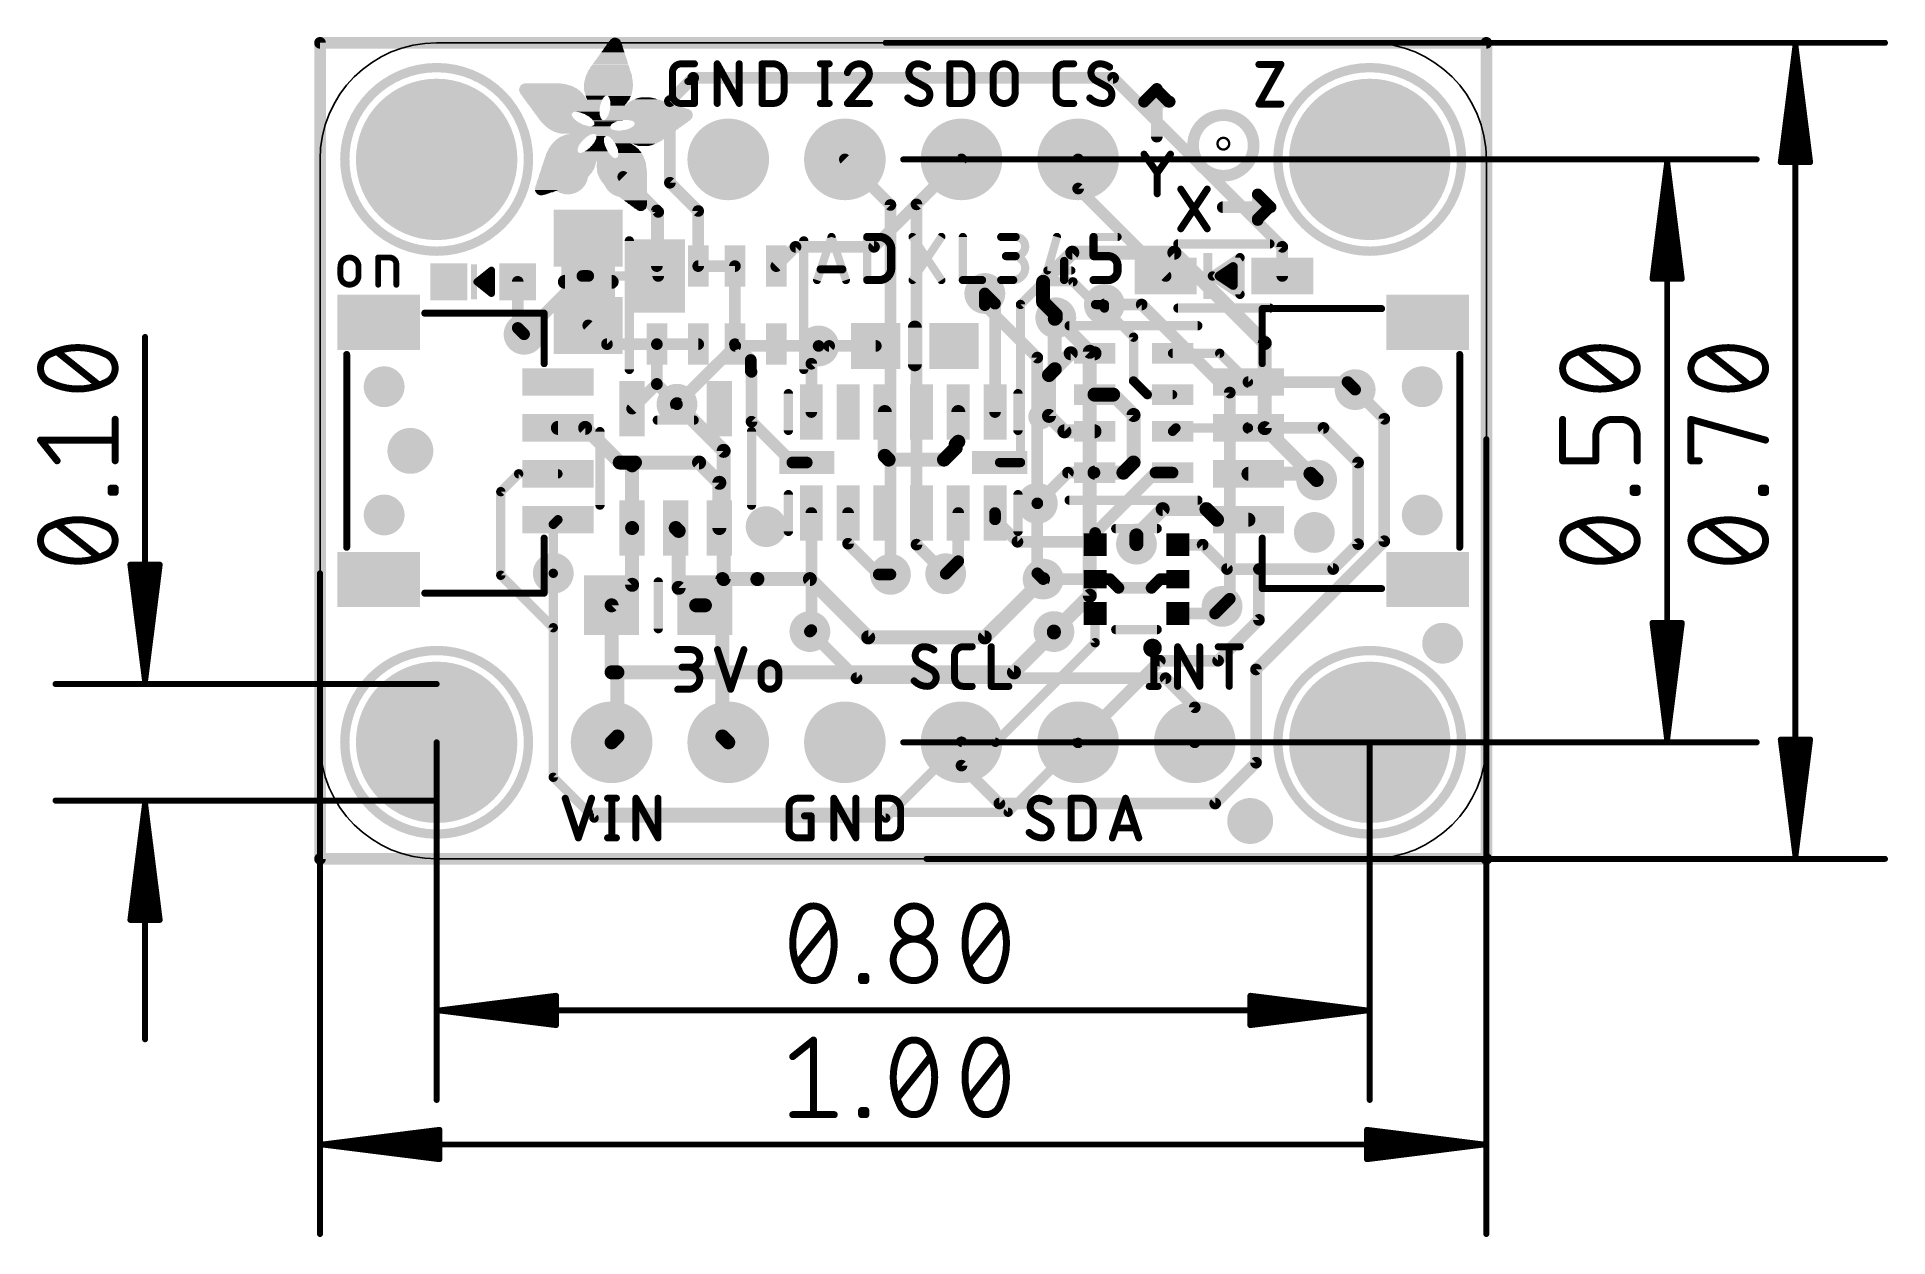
# Model space of a CAD drawing. Extents: x -6.2 to 34.1, y -8.2 to 17.9.
import ezdxf

# ---------------------------------------------------------------- set-up
doc = ezdxf.new("R2010")
doc.units = 0
for name, color, linetype in [('1', 12, 'CONTINUOUS'), ('16', 5, 'CONTINUOUS'), ('17', 110, 'CONTINUOUS'), ('18', 110, 'CONTINUOUS'), ('20', 53, 'CONTINUOUS'), ('21', 40, 'CONTINUOUS'), ('47', 253, 'CONTINUOUS')]:
    doc.layers.add(name, color=color, linetype=linetype)

# ---------------------------------------------------------------- blocks, each defined once
blk = doc.blocks.new('RECT')
blk.add_solid([(-0.5, -0.5), (0.5, -0.5), (-0.5, 0.5), (0.5, 0.5)])
blk = doc.blocks.new('PIE')
at = {"const_width": 0.5}
blk.add_lwpolyline([(0, -0.25, 1), (0, 0.25, 1), (0, -0.25)], format="xyb", dxfattribs=at)
blk = doc.blocks.new('ROUNDP')
at = {"const_width": 0.5}
blk.add_lwpolyline([(0, -0.25, 1), (0, 0.25, 1), (0, -0.25)], format="xyb", dxfattribs=at)
blk = doc.blocks.new('ROUNDV')
at = {"const_width": 0.5}
blk.add_lwpolyline([(0, -0.25, 1), (0, 0.25, 1), (0, -0.25)], format="xyb", dxfattribs=at)

msp = doc.modelspace()

# ---------------------------------------------------------------- linework, layer by layer
at = {"layer": '1'}
for points, const_width in [([(0, 17.78), (25.4, 17.78)], 0.254), ([(0, 0), (0, 17.78)], 0.254), ([(25.4, 17.78), (25.4, 0)], 0.254), ([(7.62, 16.51), (8.128, 17.018)], 0.254), ([(8.128, 17.018), (17.272, 17.018)], 0.254), ([(17.272, 17.018), (20.955, 13.335)], 0.254), ([(7.62, 14.732), (7.62, 16.51)], 0.254), ([(12.065, 13.335), (13.97, 15.24)], 0.254), ([(16.51, 14.605), (16.51, 15.24)], 0.254), ([(7.336, 14.127), (6.604, 14.859)], 0.254), ([(8.236, 14.116), (7.62, 14.732)], 0.254), ([(18.415, 12.7), (16.51, 14.605)], 0.254), ([(7.336, 12.915), (7.336, 14.127)], 0.254), ([(8.236, 12.915), (8.236, 14.116)], 0.254), ([(9.936, 12.915), (10.356, 13.335)], 0.254), ([(10.356, 13.335), (12.065, 13.335)], 0.254), ([(20.955, 13.335), (20.955, 12.7)], 0.254), ([(9.036, 12.915), (8.236, 12.915)], 0.254), ([(9.036, 11.215), (9.036, 12.915)], 0.254), ([(4.306, 12.573), (4.306, 11.5683)], 0.254), ([(15.748, 12.573), (15.2548, 12.0798)], 0.2032), ([(16.3967, 12.573), (15.748, 12.573)], 0.2032), ([(16.891, 12.0787), (16.3967, 12.573)], 0.2032), ([(14.7, 12.097), (14.478, 12.319)], 0.254), ([(14.7, 9.736), (14.7, 12.097)], 0.254), ([(15.2548, 12.0798), (15.2548, 8.636)], 0.2032), ([(17.0815, 12.0787), (16.891, 12.0787)], 0.2032), ([(17.0815, 12.0787), (17.0815, 12.0015)], 0.2032), ([(17.7165, 11.3665), (17.0815, 12.0015)], 0.2032), ([(4.306, 11.5683), (4.4443, 11.43)], 0.254), ([(6.25, 11.215), (5.842, 11.623)], 0.254), ([(16.0238, 11.7892), (16.002, 11.7673)], 0.3048), ([(16.002, 11.7673), (16.002, 10.668)], 0.3048), ([(7.336, 11.215), (6.25, 11.215)], 0.254), ([(8.236, 11.215), (7.336, 11.215)], 0.254), ([(7.336, 11.215), (7.336, 10.3481)], 0.254), ([(9.3808, 10.8702), (9.036, 11.215)], 0.254), ([(11.088, 11.176), (10.7, 10.788)], 0.254), ([(12.104, 11.176), (10.8585, 11.176)], 0.254), ([(11.088, 11.176), (12.104, 11.176)], 0.254), ([(17.7165, 10.414), (17.7165, 11.3665)], 0.2032), ([(9.3808, 10.6282), (9.3808, 10.8702)], 0.254), ([(10.7, 9.736), (10.7, 10.788)], 0.254), ([(16.3495, 11.0155), (16.002, 10.668)], 0.3048), ([(16.3495, 11.0155), (16.8665, 11.0155)], 0.3048), ([(19.5935, 11.0155), (18.5665, 11.0155)], 0.2032), ([(20.219, 10.39), (19.5935, 11.0155)], 0.2032), ([(9.398, 10.611), (9.3808, 10.6282)], 0.254), ([(9.398, 9.525), (9.398, 10.611)], 0.254), ([(16.002, 10.668), (15.875, 10.541)], 0.3048), ([(15.875, 9.652), (15.875, 10.541)], 0.3048), ([(18.015, 10.1155), (17.7165, 10.414)], 0.2032), ([(20.219, 10.39), (22.376, 10.39)], 0.254), ([(22.376, 10.39), (22.5425, 10.2235)], 0.254), ([(6.797, 9.8091), (7.336, 10.3481)], 0.254), ([(7.336, 10.3481), (7.336, 10.3443)], 0.254), ([(7.336, 10.3443), (7.7743, 9.906)], 0.254), ([(16.8665, 10.1155), (17.272, 10.1155)], 0.3048), ([(17.7165, 9.671), (17.272, 10.1155)], 0.3048), ([(18.5665, 10.1155), (18.015, 10.1155)], 0.2032), ([(12.3, 8.782), (12.3, 9.736)], 0.3048), ([(13.9, 9.736), (13.9, 9.0889)], 0.3048), ([(16.2115, 9.3155), (15.875, 9.652)], 0.3048), ([(17.7165, 9.671), (17.7165, 8.636)], 0.3048), ([(5.7747, 9.39), (5.181, 9.39)], 0.3048), ([(6.5287, 8.636), (5.7747, 9.39)], 0.3048), ([(10.287, 8.636), (9.398, 9.525)], 0.254), ([(16.8665, 9.3155), (16.2115, 9.3155)], 0.3048), ([(18.5665, 9.3155), (18.641, 9.39)], 0.2032), ([(18.641, 9.39), (20.219, 9.39)], 0.2032), ([(21.852, 9.39), (20.219, 9.39)], 0.254), ([(22.606, 8.636), (21.852, 9.39)], 0.254), ([(12.3825, 8.6995), (12.3, 8.782)], 0.3048), ([(13.8444, 8.9549), (13.589, 8.6995)], 0.3048), ([(13.9, 9.0889), (13.8444, 9.0333)], 0.3048), ([(13.8444, 9.0333), (13.8444, 8.9549)], 0.3048), ([(4.326, 8.39), (3.937, 8.001)], 0.2032), ([(5.181, 8.39), (4.326, 8.39)], 0.2032), ([(6.858, 8.636), (6.5287, 8.636)], 0.3048), ([(6.797, 8.575), (6.858, 8.636)], 0.3048), ([(6.797, 7.2089), (6.797, 8.575)], 0.3048), ([(8.255, 8.636), (6.858, 8.636)], 0.3048), ([(8.697, 8.194), (8.255, 8.636)], 0.3048), ([(10.6, 8.636), (10.287, 8.636)], 0.254), ([(13.589, 8.6995), (12.3825, 8.6995)], 0.3048), ([(15.2548, 8.636), (14.8, 8.636)], 0.2032), ([(16.2895, 8.4155), (15.621, 7.747)], 0.254), ([(16.8665, 8.4155), (16.2895, 8.4155)], 0.254), ([(17.496, 8.4155), (16.8665, 8.4155)], 0.3048), ([(16.88, 7.101), (18.1945, 8.4155)], 0.254), ([(17.7165, 8.636), (17.496, 8.4155)], 0.3048), ([(18.1945, 8.4155), (18.5665, 8.4155)], 0.254), ([(20.219, 8.39), (21.5693, 8.39)], 0.3048), ([(21.5693, 8.39), (21.7043, 8.255)], 0.3048), ([(22.606, 6.858), (22.606, 8.636)], 0.254), ([(3.937, 8.001), (3.937, 6.1793)], 0.2032), ([(8.697, 7.2089), (8.697, 8.194)], 0.3048), ([(10.7, 7.536), (10.7, 4.985)], 0.254), ([(11.5, 7.536), (11.5, 6.8676)], 0.254), ([(13.9, 7.536), (13.9, 6.4866)], 0.254), ([(14.7, 7.398), (14.7, 7.536)], 0.254), ([(18.3515, 7.62), (17.78, 7.0485)], 0.3048), ([(18.3515, 7.62), (19.304, 7.62)], 0.3048), ([(19.304, 7.62), (19.534, 7.39)], 0.3048), ([(5.08, 7.289), (5.181, 7.39)], 0.2032), ([(5.08, 6.223), (5.08, 7.289)], 0.2032), ([(6.797, 5.9715), (6.797, 7.2089)], 0.3048), ([(7.747, 7.2089), (7.8105, 7.1454)], 0.3048), ([(7.8105, 7.1454), (7.8105, 5.9055)], 0.3048), ([(15.1885, 6.9095), (14.7, 7.398)], 0.254), ([(19.534, 7.39), (20.219, 7.39)], 0.3048), ([(12.1683, 6.1993), (11.5, 6.8676)], 0.254), ([(16.8165, 6.9095), (15.1885, 6.9095)], 0.254), ([(16.88, 6.846), (16.8165, 6.9095)], 0.254), ([(16.88, 6.846), (16.88, 7.101)], 0.254), ([(17.78, 6.858), (17.78, 7.0485)], 0.3048), ([(18.68, 6.846), (19.221, 6.846)], 0.254), ([(19.221, 6.846), (19.7517, 6.3153)], 0.254), ([(22.0633, 6.3153), (22.606, 6.858)], 0.254), ([(13.9, 6.4866), (13.6254, 6.212)], 0.254), ([(3.937, 6.1793), (5.08, 5.0363)], 0.2032), ([(6.35, 5.5245), (6.797, 5.9715)], 0.3048), ([(7.8105, 5.9055), (8.1915, 5.5245)], 0.3048), ([(12.4223, 6.1993), (12.1683, 6.1993)], 0.254), ([(15.748, 6.096), (16.88, 6.096)], 0.254), ([(16.88, 6.096), (17.1975, 6.096)], 0.254), ([(17.388, 5.9055), (17.1975, 6.096)], 0.254), ([(18.299, 6.096), (18.1085, 5.9055)], 0.254), ([(18.299, 6.096), (18.68, 6.096)], 0.254), ([(19.7517, 6.3153), (20.447, 6.3153)], 0.254), ([(20.447, 6.3153), (22.0633, 6.3153)], 0.254), ([(20.447, 6.3153), (20.447, 5.207)], 0.254), ([(6.35, 5.5245), (6.35, 4.064)], 0.3048), ([(8.1915, 5.5245), (8.382, 5.5245)], 0.3048), ([(18.1085, 5.9055), (17.388, 5.9055)], 0.254), ([(16.88, 5.346), (16.88, 4.711)], 0.2032), ([(18.68, 5.346), (19.4904, 5.346)], 0.254), ([(19.4904, 5.346), (19.6452, 5.5008)], 0.254), ([(20.447, 5.207), (19.558, 4.318)], 0.254), ([(5.08, 5.0363), (5.08, 1.778)], 0.2032), ([(10.7, 4.985), (10.668, 4.953)], 0.254), ([(15.113, 4.064), (15.9823, 4.9333)], 0.3048), ([(15.9823, 4.9333), (15.9823, 4.953)], 0.3048), ([(16.88, 4.711), (14.709, 2.54)], 0.2032), ([(18.288, 4.318), (16.51, 2.54)], 0.254), ([(19.558, 4.318), (18.288, 4.318)], 0.254), ([(6.35, 4.064), (6.477, 4.064)], 0.3048), ([(6.477, 4.064), (6.477, 2.667)], 0.3048), ([(6.477, 4.064), (15.113, 4.064)], 0.3048), ([(6.477, 2.667), (6.35, 2.54)], 0.3048), ([(14.709, 2.54), (13.97, 2.54)], 0.2032), ([(14.986, 1.016), (16.51, 2.54)], 0.2032), ([(5.08, 1.778), (5.842, 1.016)], 0.2032), ([(5.842, 1.016), (14.986, 1.016)], 0.2032), ([(25.4, 0), (0, 0)], 0.254)]:
    msp.add_lwpolyline(points, dxfattribs=dict(at, const_width=const_width))
for points, const_width in [([(0, 17.8435, 1), (0, 17.7165)], 0.127), ([(0.0635, 17.78, 1), (-0.0635, 17.78)], 0.127), ([(25.4635, 17.78, 1), (25.3365, 17.78)], 0.127), ([(25.4, 17.7165, 1), (25.4, 17.8435)], 0.127), ([(8.128, 17.0815, 1), (8.128, 16.9545)], 0.127), ([(8.1729, 16.9731, 1), (8.0831, 17.0629)], 0.127), ([(17.3169, 17.0629, 1), (17.2271, 16.9731)], 0.127), ([(17.272, 16.9545, 1), (17.272, 17.0815)], 0.127), ([(7.6835, 16.51, 1), (7.5565, 16.51)], 0.127), ([(7.5751, 16.5549, 1), (7.6649, 16.4651)], 0.127), ([(14.0149, 15.1951, 1), (13.9251, 15.2849)], 0.127), ([(16.5735, 15.24, 1), (16.4465, 15.24)], 0.127), ([(6.6489, 14.9039, 1), (6.5591, 14.8141)], 0.127), ([(7.6649, 14.7769, 1), (7.5751, 14.6871)], 0.127), ([(7.5565, 14.732, 1), (7.6835, 14.732)], 0.127), ([(16.5549, 14.6499, 1), (16.4651, 14.5601)], 0.127), ([(16.4465, 14.605, 1), (16.5735, 14.605)], 0.127), ([(7.3995, 14.127, 1), (7.2725, 14.127)], 0.127), ([(7.2911, 14.0821, 1), (7.3809, 14.1719)], 0.127), ([(8.2995, 14.116, 1), (8.1725, 14.116)], 0.127), ([(8.1911, 14.0711, 1), (8.2809, 14.1609)], 0.127), ([(10.356, 13.3985, 1), (10.356, 13.2715)], 0.127), ([(10.4009, 13.2901, 1), (10.3111, 13.3799)], 0.127), ([(12.0201, 13.3799, 1), (12.1099, 13.2901)], 0.127), ([(12.065, 13.2715, 1), (12.065, 13.3985)], 0.127), ([(21.0185, 13.335, 1), (20.8915, 13.335)], 0.127), ([(20.9101, 13.2901, 1), (20.9999, 13.3799)], 0.127), ([(7.2725, 12.915, 1), (7.3995, 12.915)], 0.127), ([(8.236, 12.9785, 1), (8.236, 12.8515)], 0.127), ([(8.1725, 12.915, 1), (8.2995, 12.915)], 0.127), ([(9.0995, 12.915, 1), (8.9725, 12.915)], 0.127), ([(9.036, 12.8515, 1), (9.036, 12.9785)], 0.127), ([(9.8911, 12.9599, 1), (9.9809, 12.8701)], 0.127), ([(4.3695, 12.573, 1), (4.2425, 12.573)], 0.127), ([(15.748, 12.6238, 1), (15.748, 12.5222)], 0.1016), ([(15.7839, 12.5371, 1), (15.7121, 12.6089)], 0.1016), ([(16.4326, 12.6089, 1), (16.3608, 12.5371)], 0.1016), ([(16.3967, 12.5222, 1), (16.3967, 12.6238)], 0.1016), ([(18.3701, 12.6551, 1), (18.4599, 12.7449)], 0.127), ([(20.8915, 12.7, 1), (21.0185, 12.7)], 0.127), ([(14.5229, 12.3639, 1), (14.4331, 12.2741)], 0.127), ([(14.7635, 12.097, 1), (14.6365, 12.097)], 0.127), ([(14.6551, 12.0521, 1), (14.7449, 12.1419)], 0.127), ([(15.3056, 12.0798, 1), (15.204, 12.0798)], 0.1016), ([(15.2189, 12.1157, 1), (15.2907, 12.0439)], 0.1016), ([(16.891, 12.1295, 1), (16.891, 12.0279)], 0.1016), ([(16.8551, 12.0428, 1), (16.9269, 12.1146)], 0.1016), ([(17.1323, 12.0787, 1), (17.0307, 12.0787)], 0.1016), ([(17.1174, 12.0374, 1), (17.0456, 11.9656)], 0.1016), ([(17.0815, 12.0279, 1), (17.0815, 12.1295)], 0.1016), ([(4.3509, 11.6132, 1), (4.2611, 11.5234)], 0.127), ([(5.8869, 11.6679, 1), (5.7971, 11.5781)], 0.127), ([(16.0782, 11.7673, 1), (15.9258, 11.7673)], 0.1524), ([(15.9481, 11.8212, 1), (16.0559, 11.7134)], 0.1524), ([(16.0777, 11.7353, 1), (15.97, 11.843)], 0.1524), ([(17.0307, 12.0015, 1), (17.1323, 12.0015)], 0.1016), ([(4.2425, 11.5683, 1), (4.3695, 11.5683)], 0.127), ([(4.3994, 11.3851, 1), (4.4892, 11.4749)], 0.127), ([(6.25, 11.2785, 1), (6.25, 11.1515)], 0.127), ([(6.2051, 11.1701, 1), (6.2949, 11.2599)], 0.127), ([(7.336, 11.2785, 1), (7.336, 11.1515)], 0.127), ([(7.3995, 11.215, 1), (7.2725, 11.215)], 0.127), ([(7.336, 11.1515, 1), (7.336, 11.2785)], 0.127), ([(8.236, 11.1515, 1), (8.236, 11.2785)], 0.127), ([(9.0809, 11.2599, 1), (8.9911, 11.1701)], 0.127), ([(10.8585, 11.2395, 1), (10.8585, 11.1125)], 0.127), ([(11.088, 11.2395, 1), (11.088, 11.1125)], 0.127), ([(11.1329, 11.1311, 1), (11.0431, 11.2209)], 0.127), ([(12.104, 11.1125, 1), (12.104, 11.2395)], 0.127), ([(12.104, 11.1125, 1), (12.104, 11.2395)], 0.127), ([(17.7673, 11.3665, 1), (17.6657, 11.3665)], 0.1016), ([(17.6806, 11.3306, 1), (17.7524, 11.4024)], 0.1016), ([(8.9725, 11.215, 1), (9.0995, 11.215)], 0.127), ([(9.4443, 10.8702, 1), (9.3173, 10.8702)], 0.127), ([(9.3359, 10.8253, 1), (9.4257, 10.9151)], 0.127), ([(10.7635, 10.788, 1), (10.6365, 10.788)], 0.127), ([(10.6551, 10.8329, 1), (10.7449, 10.7431)], 0.127), ([(16.3495, 11.0917, 1), (16.3495, 10.9393)], 0.1524), ([(16.4034, 10.9616, 1), (16.2956, 11.0694)], 0.1524), ([(16.8665, 10.9393, 1), (16.8665, 11.0917)], 0.1524), ([(18.5665, 11.0663, 1), (18.5665, 10.9647)], 0.1016), ([(19.6294, 11.0514, 1), (19.5576, 10.9796)], 0.1016), ([(19.5935, 10.9647, 1), (19.5935, 11.0663)], 0.1016), ([(9.4257, 10.6731, 1), (9.3359, 10.5833)], 0.127), ([(9.3173, 10.6282, 1), (9.4443, 10.6282)], 0.127), ([(9.4615, 10.611, 1), (9.3345, 10.611)], 0.127), ([(9.3531, 10.5661, 1), (9.4429, 10.6559)], 0.127), ([(15.9512, 10.541, 1), (15.7988, 10.541)], 0.1524), ([(15.8211, 10.5949, 1), (15.9289, 10.4871)], 0.1524), ([(15.9481, 10.7219, 1), (16.0559, 10.6141)], 0.1524), ([(15.9258, 10.668, 1), (16.0782, 10.668)], 0.1524), ([(16.0559, 10.6141, 1), (15.9481, 10.7219)], 0.1524), ([(17.7524, 10.4499, 1), (17.6806, 10.3781)], 0.1016), ([(20.219, 10.4535, 1), (20.219, 10.3265)], 0.127), ([(22.4209, 10.4349, 1), (22.3311, 10.3451)], 0.127), ([(22.376, 10.3265, 1), (22.376, 10.4535)], 0.127), ([(7.3995, 10.3481, 1), (7.2725, 10.3481)], 0.127), ([(7.3809, 10.3892, 1), (7.2911, 10.2994)], 0.127), ([(7.2725, 10.3481, 1), (7.3995, 10.3481)], 0.127), ([(7.2725, 10.3443, 1), (7.3995, 10.3443)], 0.127), ([(7.3809, 10.3032, 1), (7.2911, 10.393)], 0.127), ([(16.8665, 10.1917, 1), (16.8665, 10.0393)], 0.1524), ([(17.3259, 10.1694, 1), (17.2181, 10.0616)], 0.1524), ([(17.272, 10.0393, 1), (17.272, 10.1917)], 0.1524), ([(17.6657, 10.414, 1), (17.7673, 10.414)], 0.1016), ([(18.015, 10.1663, 1), (18.015, 10.0647)], 0.1016), ([(17.9791, 10.0796, 1), (18.0509, 10.1514)], 0.1016), ([(18.5665, 10.0647, 1), (18.5665, 10.1663)], 0.1016), ([(20.1831, 10.3541, 1), (20.2549, 10.4259)], 0.1016), ([(22.4976, 10.1786, 1), (22.5874, 10.2684)], 0.127), ([(6.7521, 9.854, 1), (6.8419, 9.7642)], 0.127), ([(7.7294, 9.8611, 1), (7.8192, 9.9509)], 0.127), ([(10.6365, 9.736, 1), (10.7635, 9.736)], 0.127), ([(12.3762, 9.736, 1), (12.2238, 9.736)], 0.1524), ([(13.9762, 9.736, 1), (13.8238, 9.736)], 0.1524), ([(14.6365, 9.736, 1), (14.7635, 9.736)], 0.127), ([(15.9289, 9.7059, 1), (15.8211, 9.5981)], 0.1524), ([(15.7988, 9.652, 1), (15.9512, 9.652)], 0.1524), ([(17.7927, 9.671, 1), (17.6403, 9.671)], 0.1524), ([(17.6626, 9.6171, 1), (17.7704, 9.7249)], 0.1524), ([(5.181, 9.4662, 1), (5.181, 9.3138)], 0.1524), ([(5.8286, 9.4439, 1), (5.7208, 9.3361)], 0.1524), ([(5.7747, 9.3138, 1), (5.7747, 9.4662)], 0.1524), ([(9.4429, 9.5699, 1), (9.3531, 9.4801)], 0.127), ([(9.3345, 9.525, 1), (9.4615, 9.525)], 0.127), ([(16.2115, 9.3917, 1), (16.2115, 9.2393)], 0.1524), ([(16.1576, 9.2616, 1), (16.2654, 9.3694)], 0.1524), ([(16.8665, 9.2393, 1), (16.8665, 9.3917)], 0.1524), ([(18.5306, 9.3514, 1), (18.6024, 9.2796)], 0.1016), ([(18.641, 9.4408, 1), (18.641, 9.3392)], 0.1016), ([(18.6769, 9.3541, 1), (18.6051, 9.4259)], 0.1016), ([(20.219, 9.4535, 1), (20.219, 9.3265)], 0.127), ([(20.219, 9.3392, 1), (20.219, 9.4408)], 0.1016), ([(21.8969, 9.4349, 1), (21.8071, 9.3451)], 0.127), ([(21.852, 9.3265, 1), (21.852, 9.4535)], 0.127), ([(12.3539, 8.8359, 1), (12.2461, 8.7281)], 0.1524), ([(13.9206, 9.0333, 1), (13.7682, 9.0333)], 0.1524), ([(13.7905, 9.0872, 1), (13.8983, 8.9794)], 0.1524), ([(13.7682, 8.9549, 1), (13.9206, 8.9549)], 0.1524), ([(13.8983, 8.901, 1), (13.7905, 9.0088)], 0.1524), ([(13.8238, 9.0889, 1), (13.9762, 9.0889)], 0.1524), ([(13.9539, 9.035, 1), (13.8461, 9.1428)], 0.1524), ([(4.326, 8.4408, 1), (4.326, 8.3392)], 0.1016), ([(4.3619, 8.3541, 1), (4.2901, 8.4259)], 0.1016), ([(5.181, 8.3392, 1), (5.181, 8.4408)], 0.1016), ([(6.5287, 8.7122, 1), (6.5287, 8.5598)], 0.1524), ([(6.4748, 8.5821, 1), (6.5826, 8.6899)], 0.1524), ([(6.8732, 8.575, 1), (6.7208, 8.575)], 0.1524), ([(6.7431, 8.6289, 1), (6.8509, 8.5211)], 0.1524), ([(6.858, 8.7122, 1), (6.858, 8.5598)], 0.1524), ([(6.9119, 8.5821, 1), (6.8041, 8.6899)], 0.1524), ([(6.858, 8.5598, 1), (6.858, 8.7122)], 0.1524), ([(8.3089, 8.6899, 1), (8.2011, 8.5821)], 0.1524), ([(8.255, 8.5598, 1), (8.255, 8.7122)], 0.1524), ([(10.287, 8.6995, 1), (10.287, 8.5725)], 0.127), ([(10.2421, 8.5911, 1), (10.3319, 8.6809)], 0.127), ([(10.6, 8.5725, 1), (10.6, 8.6995)], 0.127), ([(12.2238, 8.782, 1), (12.3762, 8.782)], 0.1524), ([(12.3825, 8.7757, 1), (12.3825, 8.6233)], 0.1524), ([(12.3286, 8.6456, 1), (12.4364, 8.7534)], 0.1524), ([(13.5351, 8.7534, 1), (13.6429, 8.6456)], 0.1524), ([(13.589, 8.6233, 1), (13.589, 8.7757)], 0.1524), ([(14.8, 8.6868, 1), (14.8, 8.5852)], 0.1016), ([(15.204, 8.636, 1), (15.3056, 8.636)], 0.1016), ([(15.2548, 8.5852, 1), (15.2548, 8.6868)], 0.1016), ([(16.2895, 8.479, 1), (16.2895, 8.352)], 0.127), ([(16.3344, 8.3706, 1), (16.2446, 8.4604)], 0.127), ([(16.8665, 8.4917, 1), (16.8665, 8.3393)], 0.1524), ([(16.8665, 8.352, 1), (16.8665, 8.479)], 0.127), ([(17.4421, 8.4694, 1), (17.5499, 8.3616)], 0.1524), ([(17.496, 8.3393, 1), (17.496, 8.4917)], 0.1524), ([(17.6403, 8.636, 1), (17.7927, 8.636)], 0.1524), ([(17.7704, 8.5821, 1), (17.6626, 8.6899)], 0.1524), ([(18.1945, 8.479, 1), (18.1945, 8.352)], 0.127), ([(18.2394, 8.3706, 1), (18.1496, 8.4604)], 0.127), ([(18.5665, 8.352, 1), (18.5665, 8.479)], 0.127), ([(20.219, 8.4662, 1), (20.219, 8.3138)], 0.1524), ([(21.6232, 8.4439, 1), (21.5154, 8.3361)], 0.1524), ([(21.5693, 8.3138, 1), (21.5693, 8.4662)], 0.1524), ([(22.6695, 8.636, 1), (22.5425, 8.636)], 0.127), ([(22.5611, 8.5911, 1), (22.6509, 8.6809)], 0.127), ([(3.9878, 8.001, 1), (3.8862, 8.001)], 0.1016), ([(3.9011, 8.0369, 1), (3.9729, 7.9651)], 0.1016), ([(8.7732, 8.194, 1), (8.6208, 8.194)], 0.1524), ([(8.6431, 8.1401, 1), (8.7509, 8.2479)], 0.1524), ([(21.6504, 8.2011, 1), (21.7582, 8.3089)], 0.1524), ([(10.7635, 7.536, 1), (10.6365, 7.536)], 0.127), ([(11.5635, 7.536, 1), (11.4365, 7.536)], 0.127), ([(13.9635, 7.536, 1), (13.8365, 7.536)], 0.127), ([(14.7635, 7.536, 1), (14.6365, 7.536)], 0.127), ([(15.5761, 7.7919, 1), (15.6659, 7.7021)], 0.127), ([(18.3515, 7.6962, 1), (18.3515, 7.5438)], 0.1524), ([(18.4054, 7.5661, 1), (18.2976, 7.6739)], 0.1524), ([(19.3579, 7.6739, 1), (19.2501, 7.5661)], 0.1524), ([(19.304, 7.5438, 1), (19.304, 7.6962)], 0.1524), ([(5.1308, 7.289, 1), (5.0292, 7.289)], 0.1016), ([(5.0441, 7.3249, 1), (5.1159, 7.2531)], 0.1016), ([(5.2169, 7.3541, 1), (5.1451, 7.4259)], 0.1016), ([(6.8732, 7.2089, 1), (6.7208, 7.2089)], 0.1524), ([(6.7208, 7.2089, 1), (6.8732, 7.2089)], 0.1524), ([(7.8009, 7.2628, 1), (7.6931, 7.155)], 0.1524), ([(7.8867, 7.1454, 1), (7.7343, 7.1454)], 0.1524), ([(7.7566, 7.0915, 1), (7.8644, 7.1993)], 0.1524), ([(8.6208, 7.2089, 1), (8.7732, 7.2089)], 0.1524), ([(14.7449, 7.4429, 1), (14.6551, 7.3531)], 0.127), ([(14.6365, 7.398, 1), (14.7635, 7.398)], 0.127), ([(19.534, 7.4662, 1), (19.534, 7.3138)], 0.1524), ([(19.4801, 7.3361, 1), (19.5879, 7.4439)], 0.1524), ([(20.219, 7.3138, 1), (20.219, 7.4662)], 0.1524), ([(11.5449, 6.9125, 1), (11.4551, 6.8227)], 0.127), ([(11.4365, 6.8676, 1), (11.5635, 6.8676)], 0.127), ([(15.1885, 6.973, 1), (15.1885, 6.846)], 0.127), ([(15.1436, 6.8646, 1), (15.2334, 6.9544)], 0.127), ([(16.8614, 6.9544, 1), (16.7716, 6.8646)], 0.127), ([(16.9435, 7.101, 1), (16.8165, 7.101)], 0.127), ([(16.8351, 7.1459, 1), (16.9249, 7.0561)], 0.127), ([(16.8165, 6.846, 1), (16.8165, 6.973)], 0.127), ([(16.8165, 6.846, 1), (16.9435, 6.846)], 0.127), ([(16.8351, 6.8011, 1), (16.9249, 6.8909)], 0.127), ([(17.8562, 7.0485, 1), (17.7038, 7.0485)], 0.1524), ([(17.7261, 7.1024, 1), (17.8339, 6.9946)], 0.1524), ([(17.7038, 6.858, 1), (17.8562, 6.858)], 0.1524), ([(18.68, 6.9095, 1), (18.68, 6.7825)], 0.127), ([(19.2659, 6.8909, 1), (19.1761, 6.8011)], 0.127), ([(19.221, 6.7825, 1), (19.221, 6.9095)], 0.127), ([(22.5425, 6.858, 1), (22.6695, 6.858)], 0.127), ([(22.6509, 6.8131, 1), (22.5611, 6.9029)], 0.127), ([(13.8365, 6.4866, 1), (13.9635, 6.4866)], 0.127), ([(13.9449, 6.4417, 1), (13.8551, 6.5315)], 0.127), ([(3.9729, 6.2152, 1), (3.9011, 6.1434)], 0.1016), ([(3.8862, 6.1793, 1), (3.9878, 6.1793)], 0.1016), ([(5.0292, 6.223, 1), (5.1308, 6.223)], 0.1016), ([(6.7208, 5.9715, 1), (6.8732, 5.9715)], 0.1524), ([(6.8509, 5.9176, 1), (6.7431, 6.0254)], 0.1524), ([(7.8644, 5.9594, 1), (7.7566, 5.8516)], 0.1524), ([(12.1683, 6.2628, 1), (12.1683, 6.1358)], 0.127), ([(12.1234, 6.1544, 1), (12.2132, 6.2442)], 0.127), ([(12.4223, 6.1358, 1), (12.4223, 6.2628)], 0.127), ([(13.5805, 6.2569, 1), (13.6703, 6.1671)], 0.127), ([(15.748, 6.1595, 1), (15.748, 6.0325)], 0.127), ([(16.88, 6.1595, 1), (16.88, 6.0325)], 0.127), ([(16.88, 6.0325, 1), (16.88, 6.1595)], 0.127), ([(17.2424, 6.1409, 1), (17.1526, 6.0511)], 0.127), ([(17.1975, 6.0325, 1), (17.1975, 6.1595)], 0.127), ([(18.299, 6.1595, 1), (18.299, 6.0325)], 0.127), ([(18.3439, 6.0511, 1), (18.2541, 6.1409)], 0.127), ([(18.68, 6.0325, 1), (18.68, 6.1595)], 0.127), ([(19.7517, 6.3788, 1), (19.7517, 6.2518)], 0.127), ([(19.7068, 6.2704, 1), (19.7966, 6.3602)], 0.127), ([(20.447, 6.3788, 1), (20.447, 6.2518)], 0.127), ([(20.5105, 6.3153, 1), (20.3835, 6.3153)], 0.127), ([(20.447, 6.2518, 1), (20.447, 6.3788)], 0.127), ([(22.0184, 6.3602, 1), (22.1082, 6.2704)], 0.127), ([(22.0633, 6.2518, 1), (22.0633, 6.3788)], 0.127), ([(6.4262, 5.5245, 1), (6.2738, 5.5245)], 0.1524), ([(6.2961, 5.5784, 1), (6.4039, 5.4706)], 0.1524), ([(7.7343, 5.9055, 1), (7.8867, 5.9055)], 0.1524), ([(8.1915, 5.6007, 1), (8.1915, 5.4483)], 0.1524), ([(8.1376, 5.4706, 1), (8.2454, 5.5784)], 0.1524), ([(8.382, 5.4483, 1), (8.382, 5.6007)], 0.1524), ([(17.388, 5.969, 1), (17.388, 5.842)], 0.127), ([(17.3431, 5.8606, 1), (17.4329, 5.9504)], 0.127), ([(18.0636, 5.9504, 1), (18.1534, 5.8606)], 0.127), ([(18.1085, 5.842, 1), (18.1085, 5.969)], 0.127), ([(16.9308, 5.346, 1), (16.8292, 5.346)], 0.1016), ([(18.68, 5.4095, 1), (18.68, 5.2825)], 0.127), ([(19.4455, 5.3909, 1), (19.5353, 5.3011)], 0.127), ([(19.4904, 5.2825, 1), (19.4904, 5.4095)], 0.127), ([(19.6901, 5.4559, 1), (19.6003, 5.5457)], 0.127), ([(20.3835, 5.207, 1), (20.5105, 5.207)], 0.127), ([(20.4919, 5.1621, 1), (20.4021, 5.2519)], 0.127), ([(5.1308, 5.0363, 1), (5.0292, 5.0363)], 0.1016), ([(5.0441, 5.0004, 1), (5.1159, 5.0722)], 0.1016), ([(10.6231, 4.9979, 1), (10.7129, 4.9081)], 0.127), ([(10.6365, 4.985, 1), (10.7635, 4.985)], 0.127), ([(10.7449, 4.9401, 1), (10.6551, 5.0299)], 0.127), ([(16.0585, 4.953, 1), (15.9061, 4.953)], 0.1524), ([(15.9061, 4.9333, 1), (16.0585, 4.9333)], 0.1524), ([(16.0362, 4.8794, 1), (15.9284, 4.9872)], 0.1524), ([(16.8292, 4.711, 1), (16.9308, 4.711)], 0.1016), ([(16.9159, 4.6751, 1), (16.8441, 4.7469)], 0.1016), ([(18.288, 4.3815, 1), (18.288, 4.2545)], 0.127), ([(18.3329, 4.2731, 1), (18.2431, 4.3629)], 0.127), ([(19.558, 4.2545, 1), (19.558, 4.3815)], 0.127), ([(6.35, 4.1402, 1), (6.35, 3.9878)], 0.1524), ([(6.2738, 4.064, 1), (6.4262, 4.064)], 0.1524), ([(6.5532, 4.064, 1), (6.4008, 4.064)], 0.1524), ([(6.477, 4.1402, 1), (6.477, 3.9878)], 0.1524), ([(6.477, 3.9878, 1), (6.477, 4.1402)], 0.1524), ([(15.0591, 4.1179, 1), (15.1669, 4.0101)], 0.1524), ([(15.113, 3.9878, 1), (15.113, 4.1402)], 0.1524), ([(19.5131, 4.3629, 1), (19.6029, 4.2731)], 0.127), ([(6.2961, 2.5939, 1), (6.4039, 2.4861)], 0.1524), ([(6.4008, 2.667, 1), (6.5532, 2.667)], 0.1524), ([(6.5309, 2.6131, 1), (6.4231, 2.7209)], 0.1524), ([(13.97, 2.5908, 1), (13.97, 2.4892)], 0.1016), ([(14.6731, 2.5759, 1), (14.7449, 2.5041)], 0.1016), ([(14.709, 2.4892, 1), (14.709, 2.5908)], 0.1016), ([(16.4651, 2.5849, 1), (16.5549, 2.4951)], 0.127), ([(16.5459, 2.5041, 1), (16.4741, 2.5759)], 0.1016), ([(5.1159, 1.8139, 1), (5.0441, 1.7421)], 0.1016), ([(5.0292, 1.778, 1), (5.1308, 1.778)], 0.1016), ([(5.842, 1.0668, 1), (5.842, 0.9652)], 0.1016), ([(5.8061, 0.9801, 1), (5.8779, 1.0519)], 0.1016), ([(14.9501, 1.0519, 1), (15.0219, 0.9801)], 0.1016), ([(14.986, 0.9652, 1), (14.986, 1.0668)], 0.1016), ([(0, 0.0635, 1), (0, -0.0635)], 0.127), ([(-0.0635, 0, 1), (0.0635, 0)], 0.127), ([(25.3365, 0, 1), (25.4635, 0)], 0.127), ([(25.4, -0.0635, 1), (25.4, 0.0635)], 0.127)]:
    msp.add_lwpolyline(points, format="xyb", dxfattribs=dict(at, const_width=const_width))
at = {"layer": '16'}
for points, const_width in [([(0, 17.78), (25.4, 17.78)], 0.254), ([(0, 0), (0, 17.78)], 0.254), ([(25.4, 17.78), (25.4, 0)], 0.254), ([(12.4223, 14.2477), (11.43, 15.24)], 0.254), ([(12.9904, 14.2604), (13.97, 15.24)], 0.254), ([(6.604, 14.859), (7.366, 14.097)], 0.254), ([(7.366, 14.097), (7.366, 12.7)], 0.254), ([(12.4223, 14.2477), (12.4223, 6.1993)], 0.254), ([(12.9904, 14.2604), (12.9904, 6.847)], 0.254), ([(15.748, 12.573), (16.383, 13.208)], 0.3048), ([(16.383, 13.208), (18.6055, 13.208)], 0.3048), ([(18.6055, 13.208), (20.574, 11.2395)], 0.3048), ([(4.4443, 11.43), (5.7143, 12.7)], 0.254), ([(5.7143, 12.7), (5.842, 12.7)], 0.254), ([(15.748, 12.1285), (15.748, 12.573)], 0.3048), ([(14.478, 12.319), (14.478, 12.065)], 0.254), ([(15.621, 10.922), (14.478, 12.065)], 0.254), ([(16.0238, 11.8527), (15.748, 12.1285)], 0.3048), ([(17.8933, 12.0787), (17.0815, 12.0787)], 0.254), ([(19.812, 10.16), (17.8933, 12.0787)], 0.254), ([(16.0238, 11.7892), (16.0238, 11.8527)], 0.3048), ([(16.764, 11.049), (16.0238, 11.7892)], 0.3048), ([(7.7743, 9.906), (9.0443, 11.176)], 0.254), ([(9.0443, 11.176), (10.8585, 11.176)], 0.254), ([(20.574, 11.2395), (20.574, 9.3853)], 0.3048), ([(15.621, 10.922), (15.621, 7.747)], 0.254), ([(16.764, 5.7347), (16.764, 11.049)], 0.3048), ([(19.812, 5.6676), (19.812, 10.16)], 0.254), ([(22.5425, 10.2235), (23.1775, 9.5885)], 0.254), ([(8.7903, 8.89), (7.7743, 9.906)], 0.3048), ([(23.1775, 9.5885), (23.1775, 6.9215)], 0.254), ([(20.574, 9.3853), (21.7043, 8.255)], 0.3048), ([(8.7903, 8.89), (8.7903, 6.096)], 0.3048), ([(15.621, 7.747), (15.621, 6.223)], 0.254), ([(13.6254, 6.212), (12.9904, 6.847)], 0.254), ([(23.1775, 6.9215), (20.3835, 4.1275)], 0.254), ([(5.08, 1.778), (5.08, 6.223)], 0.2032), ([(8.763, 6.096), (8.763, 2.667)], 0.3048), ([(9.525, 6.096), (8.763, 6.096)], 0.254), ([(9.525, 6.096), (8.7903, 6.096)], 0.3048), ([(10.668, 6.096), (9.525, 6.096)], 0.3048), ([(11.938, 4.826), (10.668, 6.096)], 0.3048), ([(15.748, 6.096), (14.478, 4.826)], 0.3048), ([(15.748, 6.096), (15.621, 6.223)], 0.254), ([(15.9823, 4.953), (16.764, 5.7347)], 0.3048), ([(19.6452, 5.5008), (19.812, 5.6676)], 0.254), ([(11.684, 3.937), (10.668, 4.953)], 0.254), ([(14.478, 4.826), (11.938, 4.826)], 0.3048), ([(18.415, 3.937), (11.684, 3.937)], 0.254), ([(18.415, 3.937), (19.05, 3.302)], 0.254), ([(20.3835, 4.1275), (20.3835, 2.0955)], 0.254), ([(19.05, 3.302), (19.05, 2.54)], 0.254), ([(8.763, 2.667), (8.89, 2.54)], 0.3048), ([(13.97, 2.54), (12.319, 0.889)], 0.2032), ([(13.97, 2.032), (13.97, 2.54)], 0.254), ([(14.7955, 1.2065), (13.97, 2.032)], 0.254), ([(20.3835, 2.0955), (19.4945, 1.2065)], 0.254), ([(5.969, 0.889), (5.08, 1.778)], 0.2032), ([(19.4945, 1.2065), (14.7955, 1.2065)], 0.254), ([(12.319, 0.889), (5.969, 0.889)], 0.2032), ([(25.4, 0), (0, 0)], 0.254)]:
    msp.add_lwpolyline(points, dxfattribs=dict(at, const_width=const_width))
for points, const_width in [([(0, 17.8435, 1), (0, 17.7165)], 0.127), ([(0.0635, 17.78, 1), (-0.0635, 17.78)], 0.127), ([(25.4635, 17.78, 1), (25.3365, 17.78)], 0.127), ([(25.4, 17.7165, 1), (25.4, 17.8435)], 0.127), ([(11.4749, 15.2849, 1), (11.3851, 15.1951)], 0.127), ([(14.0149, 15.1951, 1), (13.9251, 15.2849)], 0.127), ([(6.6489, 14.9039, 1), (6.5591, 14.8141)], 0.127), ([(7.4295, 14.097, 1), (7.3025, 14.097)], 0.127), ([(7.3211, 14.0521, 1), (7.4109, 14.1419)], 0.127), ([(12.4858, 14.2477, 1), (12.3588, 14.2477)], 0.127), ([(12.3774, 14.2028, 1), (12.4672, 14.2926)], 0.127), ([(13.0539, 14.2604, 1), (12.9269, 14.2604)], 0.127), ([(12.9455, 14.3053, 1), (13.0353, 14.2155)], 0.127), ([(16.383, 13.2842, 1), (16.383, 13.1318)], 0.1524), ([(16.4369, 13.1541, 1), (16.3291, 13.2619)], 0.1524), ([(18.6594, 13.2619, 1), (18.5516, 13.1541)], 0.1524), ([(18.6055, 13.1318, 1), (18.6055, 13.2842)], 0.1524), ([(5.7143, 12.7635, 1), (5.7143, 12.6365)], 0.127), ([(5.7592, 12.6551, 1), (5.6694, 12.7449)], 0.127), ([(5.842, 12.6365, 1), (5.842, 12.7635)], 0.127), ([(7.3025, 12.7, 1), (7.4295, 12.7)], 0.127), ([(15.8242, 12.573, 1), (15.6718, 12.573)], 0.1524), ([(15.6941, 12.6269, 1), (15.8019, 12.5191)], 0.1524), ([(14.5415, 12.319, 1), (14.4145, 12.319)], 0.127), ([(14.5229, 12.1099, 1), (14.4331, 12.0201)], 0.127), ([(14.4145, 12.065, 1), (14.5415, 12.065)], 0.127), ([(15.8019, 12.1824, 1), (15.6941, 12.0746)], 0.1524), ([(15.6718, 12.1285, 1), (15.8242, 12.1285)], 0.1524), ([(17.0815, 12.1422, 1), (17.0815, 12.0152)], 0.127), ([(17.9382, 12.1236, 1), (17.8484, 12.0338)], 0.127), ([(17.8933, 12.0152, 1), (17.8933, 12.1422)], 0.127), ([(16.1, 11.8527, 1), (15.9476, 11.8527)], 0.1524), ([(15.9476, 11.7892, 1), (16.1, 11.7892)], 0.1524), ([(16.0777, 11.843, 1), (15.97, 11.7353)], 0.1524), ([(15.97, 11.7988, 1), (16.0777, 11.9065)], 0.1524), ([(4.3994, 11.4749, 1), (4.4892, 11.3851)], 0.127), ([(9.0443, 11.2395, 1), (9.0443, 11.1125)], 0.127), ([(9.0892, 11.1311, 1), (8.9994, 11.2209)], 0.127), ([(10.8585, 11.1125, 1), (10.8585, 11.2395)], 0.127), ([(20.6502, 11.2395, 1), (20.4978, 11.2395)], 0.1524), ([(20.5201, 11.1856, 1), (20.6279, 11.2934)], 0.1524), ([(15.6845, 10.922, 1), (15.5575, 10.922)], 0.127), ([(15.5761, 10.8771, 1), (15.6659, 10.9669)], 0.127), ([(16.8402, 11.049, 1), (16.6878, 11.049)], 0.1524), ([(16.7101, 10.9951, 1), (16.8179, 11.1029)], 0.1524), ([(19.8755, 10.16, 1), (19.7485, 10.16)], 0.127), ([(19.7671, 10.1151, 1), (19.8569, 10.2049)], 0.127), ([(22.5874, 10.2684, 1), (22.4976, 10.1786)], 0.127), ([(7.8282, 9.9599, 1), (7.7204, 9.8521)], 0.1524), ([(7.7294, 9.9509, 1), (7.8192, 9.8611)], 0.127), ([(23.241, 9.5885, 1), (23.114, 9.5885)], 0.127), ([(23.1326, 9.5436, 1), (23.2224, 9.6334)], 0.127), ([(20.6279, 9.4392, 1), (20.5201, 9.3314)], 0.1524), ([(20.4978, 9.3853, 1), (20.6502, 9.3853)], 0.1524), ([(8.8665, 8.89, 1), (8.7141, 8.89)], 0.1524), ([(8.7364, 8.8361, 1), (8.8442, 8.9439)], 0.1524), ([(21.6504, 8.2011, 1), (21.7582, 8.3089)], 0.1524), ([(15.6845, 7.747, 1), (15.5575, 7.747)], 0.127), ([(15.5575, 7.747, 1), (15.6845, 7.747)], 0.127), ([(13.0353, 6.8919, 1), (12.9455, 6.8021)], 0.127), ([(12.9269, 6.847, 1), (13.0539, 6.847)], 0.127), ([(23.114, 6.9215, 1), (23.241, 6.9215)], 0.127), ([(23.2224, 6.8766, 1), (23.1326, 6.9664)], 0.127), ([(5.1308, 6.223, 1), (5.0292, 6.223)], 0.1016), ([(8.8392, 6.096, 1), (8.6868, 6.096)], 0.1524), ([(8.763, 6.1595, 1), (8.763, 6.0325)], 0.127), ([(8.7903, 6.1722, 1), (8.7903, 6.0198)], 0.1524), ([(8.7141, 6.096, 1), (8.8665, 6.096)], 0.1524), ([(9.525, 6.1722, 1), (9.525, 6.0198)], 0.1524), ([(9.525, 6.0198, 1), (9.525, 6.1722)], 0.1524), ([(9.525, 6.0325, 1), (9.525, 6.1595)], 0.127), ([(10.7219, 6.1499, 1), (10.6141, 6.0421)], 0.1524), ([(10.668, 6.0198, 1), (10.668, 6.1722)], 0.1524), ([(12.3588, 6.1993, 1), (12.4858, 6.1993)], 0.127), ([(13.5805, 6.1671, 1), (13.6703, 6.2569)], 0.127), ([(15.6659, 6.2679, 1), (15.5761, 6.1781)], 0.127), ([(15.5575, 6.223, 1), (15.6845, 6.223)], 0.127), ([(15.8019, 6.0421, 1), (15.6941, 6.1499)], 0.1524), ([(15.7031, 6.0511, 1), (15.7929, 6.1409)], 0.127), ([(16.6878, 5.7347, 1), (16.8402, 5.7347)], 0.1524), ([(16.8179, 5.6808, 1), (16.7101, 5.7886)], 0.1524), ([(19.7485, 5.6676, 1), (19.8755, 5.6676)], 0.127), ([(19.8569, 5.6227, 1), (19.7671, 5.7125)], 0.127), ([(19.6003, 5.5457, 1), (19.6901, 5.4559)], 0.127), ([(10.7129, 4.9979, 1), (10.6231, 4.9081)], 0.127), ([(11.938, 4.9022, 1), (11.938, 4.7498)], 0.1524), ([(11.8841, 4.7721, 1), (11.9919, 4.8799)], 0.1524), ([(14.4241, 4.8799, 1), (14.5319, 4.7721)], 0.1524), ([(14.478, 4.7498, 1), (14.478, 4.9022)], 0.1524), ([(15.9284, 5.0069, 1), (16.0362, 4.8991)], 0.1524), ([(11.684, 4.0005, 1), (11.684, 3.8735)], 0.127), ([(11.6391, 3.8921, 1), (11.7289, 3.9819)], 0.127), ([(18.4599, 3.9819, 1), (18.3701, 3.8921)], 0.127), ([(18.415, 3.8735, 1), (18.415, 4.0005)], 0.127), ([(20.447, 4.1275, 1), (20.32, 4.1275)], 0.127), ([(20.3386, 4.1724, 1), (20.4284, 4.0826)], 0.127), ([(19.1135, 3.302, 1), (18.9865, 3.302)], 0.127), ([(19.0051, 3.2571, 1), (19.0949, 3.3469)], 0.127), ([(8.8169, 2.7209, 1), (8.7091, 2.6131)], 0.1524), ([(8.6868, 2.667, 1), (8.8392, 2.667)], 0.1524), ([(8.8361, 2.4861, 1), (8.9439, 2.5939)], 0.1524), ([(14.0335, 2.54, 1), (13.9065, 2.54)], 0.127), ([(14.0059, 2.5041, 1), (13.9341, 2.5759)], 0.1016), ([(18.9865, 2.54, 1), (19.1135, 2.54)], 0.127), ([(14.0149, 2.0769, 1), (13.9251, 1.9871)], 0.127), ([(13.9065, 2.032, 1), (14.0335, 2.032)], 0.127), ([(20.32, 2.0955, 1), (20.447, 2.0955)], 0.127), ([(20.4284, 2.0506, 1), (20.3386, 2.1404)], 0.127), ([(5.1159, 1.8139, 1), (5.0441, 1.7421)], 0.1016), ([(5.0292, 1.778, 1), (5.1308, 1.778)], 0.1016), ([(14.7955, 1.27, 1), (14.7955, 1.143)], 0.127), ([(14.7506, 1.1616, 1), (14.8404, 1.2514)], 0.127), ([(19.4496, 1.2514, 1), (19.5394, 1.1616)], 0.127), ([(19.4945, 1.143, 1), (19.4945, 1.27)], 0.127), ([(5.969, 0.9398, 1), (5.969, 0.8382)], 0.1016), ([(5.9331, 0.8531, 1), (6.0049, 0.9249)], 0.1016), ([(12.2831, 0.9249, 1), (12.3549, 0.8531)], 0.1016), ([(12.319, 0.8382, 1), (12.319, 0.9398)], 0.1016), ([(0, 0.0635, 1), (0, -0.0635)], 0.127), ([(-0.0635, 0, 1), (0.0635, 0)], 0.127), ([(25.3365, 0, 1), (25.4635, 0)], 0.127), ([(25.4, -0.0635, 1), (25.4, 0.0635)], 0.127)]:
    msp.add_lwpolyline(points, format="xyb", dxfattribs=dict(at, const_width=const_width))
at = {"layer": '20'}
for p, q in [((22.86, 17.78), (2.54, 17.78)), ((0, 15.24), (0, 2.54)), ((25.4, 2.54), (25.4, 15.24)), ((2.54, 0), (22.86, 0))]:
    msp.add_line(p, q, dxfattribs=at)
for centre, start, end in [((2.54, 15.24), 90, 180), ((22.86, 15.24), 0, 90), ((2.54, 2.54), 180, 270), ((22.86, 2.54), 270, 0)]:
    msp.add_arc(centre, 2.54, start, end, dxfattribs=at)
at = {"layer": '21'}
for points, const_width in [([(2.54, 13.24, 1), (2.54, 17.24, 1), (2.54, 13.24)], 0.2032), ([(7.8667, 17.3228, 0.4142), (7.6748, 17.1309)], 0.1524), ([(7.8667, 17.3609, 1), (7.8667, 17.2847)], 0.0762), ([(7.8667, 17.2847, 1), (7.8667, 17.3609)], 0.0762), ([(8.1545, 17.2847, 1), (8.1545, 17.3609)], 0.0762), ([(8.6882, 17.3228, 1), (8.612, 17.3228)], 0.0762), ([(8.6834, 17.3413, 1), (8.6168, 17.3043)], 0.0762), ([(9.168, 17.3228, 1), (9.0918, 17.3228)], 0.0762), ([(9.6636, 17.3228, 1), (9.5874, 17.3228)], 0.0762), ([(9.6255, 17.3609, 1), (9.6255, 17.2847)], 0.0762), ([(10.1052, 17.0829, 0.4142), (9.8654, 17.3228)], 0.1524), ([(9.8654, 17.3609, 1), (9.8654, 17.2847)], 0.0762), ([(9.8654, 17.2847, 1), (9.8654, 17.3609)], 0.0762), ([(10.8963, 17.3609, 1), (10.8963, 17.2847)], 0.0762), ([(11.0304, 17.3228, 1), (10.9542, 17.3228)], 0.0762), ([(11.0882, 17.2847, 1), (11.0882, 17.3609)], 0.0762), ([(11.7478, 17.3228, 0.3252), (11.4839, 17.1309)], 0.1524), ([(11.9637, 17.1069, 0.4142), (11.7478, 17.3228)], 0.1524), ([(11.7478, 17.3609, 1), (11.7478, 17.2847)], 0.0762), ([(11.7478, 17.2847, 1), (11.7478, 17.3609)], 0.0762), ([(13.0164, 17.3228, 0.4142), (12.8245, 17.1309)], 0.1524), ([(13.2323, 17.2508, 0.1623), (13.0164, 17.3228)], 0.1524), ([(13.0164, 17.3609, 1), (13.0164, 17.2847)], 0.0762), ([(13.0164, 17.2847, 1), (13.0164, 17.3609)], 0.0762), ([(13.753, 17.3228, 1), (13.6768, 17.3228)], 0.0762), ([(13.7149, 17.3609, 1), (13.7149, 17.2847)], 0.0762), ([(14.1947, 17.0829, 0.4142), (13.9548, 17.3228)], 0.1524), ([(13.9548, 17.3609, 1), (13.9548, 17.2847)], 0.0762), ([(13.9548, 17.2847, 1), (13.9548, 17.3609)], 0.0762), ([(15.1395, 17.0829, 1), (14.6598, 17.0829)], 0.1524), ([(16.2214, 17.3228, 0.4142), (16.0294, 17.1309)], 0.1524), ([(16.2214, 17.3609, 1), (16.2214, 17.2847)], 0.0762), ([(16.2214, 17.2847, 1), (16.2214, 17.3609)], 0.0762), ([(16.4133, 17.2847, 1), (16.4133, 17.3609)], 0.0762), ([(16.9807, 17.3228, 0.4142), (16.7888, 17.1309)], 0.1524), ([(17.1966, 17.2508, 0.1623), (16.9807, 17.3228)], 0.1524), ([(16.9807, 17.3609, 1), (16.9807, 17.2847)], 0.0762), ([(16.9807, 17.2847, 1), (16.9807, 17.3609)], 0.0762), ([(20.447, 17.3482, 1), (20.447, 17.272)], 0.0762), ([(22.86, 13.24, 1), (22.86, 17.24, 1), (22.86, 13.24)], 0.2032), ([(20.9601, 17.2916, 1), (20.8935, 17.3286)], 0.0762), ([(20.9268, 17.272, 1), (20.9268, 17.3482)], 0.0762), ([(7.7129, 17.1309, 1), (7.6367, 17.1309)], 0.0762), ([(7.6367, 17.1309, 1), (7.7129, 17.1309)], 0.0762), ([(8.0106, 16.9771, 1), (8.0106, 16.9009)], 0.0762), ([(8.1926, 16.939, 1), (8.1164, 16.939)], 0.0762), ([(8.1545, 16.9009, 1), (8.1545, 16.9771)], 0.0762), ([(10.1433, 17.0829, 1), (10.0671, 17.0829)], 0.0762), ([(10.0671, 17.0829, 1), (10.1433, 17.0829)], 0.0762), ([(11.4477, 17.1426, 1), (11.5202, 17.1191)], 0.0762), ([(11.8917, 16.939, 0.2053), (11.9637, 17.1069)], 0.1524), ([(11.8654, 16.9666, 1), (11.918, 16.9114)], 0.0762), ([(11.9207, 16.9143, 1), (11.8627, 16.9637)], 0.0762), ([(12.0018, 17.1069, 1), (11.9256, 17.1069)], 0.0762), ([(11.9256, 17.1069, 1), (12.0018, 17.1069)], 0.0762), ([(12.8245, 17.1309, 0.2656), (12.9204, 16.963)], 0.1524), ([(12.8626, 17.1309, 1), (12.7864, 17.1309)], 0.0762), ([(12.7864, 17.1309, 1), (12.8626, 17.1309)], 0.0762), ([(12.9387, 16.9964, 1), (12.9022, 16.9295)], 0.0762), ([(12.9011, 16.9301, 1), (12.9398, 16.9958)], 0.0762), ([(13.2094, 17.2204, 1), (13.2551, 17.2813)], 0.0762), ([(14.2327, 17.0829, 1), (14.1565, 17.0829)], 0.0762), ([(14.1566, 17.0829, 1), (14.2328, 17.0829)], 0.0762), ([(14.6979, 17.0829, 1), (14.6217, 17.0829)], 0.0762), ([(14.6217, 17.0829, 1), (14.6979, 17.0829)], 0.0762), ([(15.1776, 17.0829, 1), (15.1014, 17.0829)], 0.0762), ([(15.1014, 17.0829, 1), (15.1776, 17.0829)], 0.0762), ([(16.0675, 17.1309, 1), (15.9913, 17.1309)], 0.0762), ([(15.9913, 17.1309, 1), (16.0675, 17.1309)], 0.0762), ([(16.7888, 17.1309, 0.2656), (16.8847, 16.963)], 0.1524), ([(16.8269, 17.1309, 1), (16.7507, 17.1309)], 0.0762), ([(16.7507, 17.1309, 1), (16.8269, 17.1309)], 0.0762), ([(16.903, 16.9964, 1), (16.8665, 16.9295)], 0.0762), ([(16.8654, 16.9301, 1), (16.9041, 16.9958)], 0.0762), ([(17.1737, 17.2204, 1), (17.2194, 17.2813)], 0.0762), ([(7.6748, 16.6511, 0.4142), (7.8667, 16.4592)], 0.1524), ([(7.7129, 16.6511, 1), (7.6367, 16.6511)], 0.0762), ([(7.6367, 16.6511, 1), (7.7129, 16.6511)], 0.0762), ([(7.8667, 16.4973, 1), (7.8667, 16.4211)], 0.0762), ([(7.8667, 16.4211, 1), (7.8667, 16.4973)], 0.0762), ([(8.1545, 16.4211, 1), (8.1545, 16.4973)], 0.0762), ([(9.6255, 16.4973, 1), (9.6255, 16.4211)], 0.0762), ([(9.8654, 16.4592, 0.4142), (10.1052, 16.6991)], 0.1524), ([(9.8654, 16.4973, 1), (9.8654, 16.4211)], 0.0762), ([(9.8654, 16.4211, 1), (9.8654, 16.4973)], 0.0762), ([(10.1433, 16.6991, 1), (10.0671, 16.6991)], 0.0762), ([(10.0671, 16.6991, 1), (10.1433, 16.6991)], 0.0762), ([(10.8963, 16.4973, 1), (10.8963, 16.4211)], 0.0762), ([(11.0882, 16.4211, 1), (11.0882, 16.4973)], 0.0762), ([(11.4839, 16.4973, 1), (11.4839, 16.4211)], 0.0762), ([(11.9637, 16.4211, 1), (11.9637, 16.4973)], 0.0762), ([(12.8275, 16.606, 1), (12.7734, 16.5523)], 0.0762), ([(12.8005, 16.5791, 0.2), (13.0883, 16.4592)], 0.1524), ([(13.0883, 16.4592, 0.4142), (13.2803, 16.6511)], 0.1524), ([(13.0883, 16.4973, 1), (13.0883, 16.4211)], 0.0762), ([(13.0883, 16.4211, 1), (13.0883, 16.4973)], 0.0762), ([(13.2036, 16.8519, 1), (13.165, 16.7862)], 0.0762), ([(13.2803, 16.6511, 0.2656), (13.1843, 16.819)], 0.1524), ([(13.1661, 16.7856, 1), (13.2025, 16.8525)], 0.0762), ([(13.3184, 16.6511, 1), (13.2422, 16.6511)], 0.0762), ([(13.2422, 16.6511, 1), (13.3183, 16.6511)], 0.0762), ([(13.7149, 16.4973, 1), (13.7149, 16.4211)], 0.0762), ([(13.9548, 16.4592, 0.4142), (14.1946, 16.6991)], 0.1524), ([(13.9548, 16.4973, 1), (13.9548, 16.4211)], 0.0762), ([(13.9548, 16.4211, 1), (13.9548, 16.4973)], 0.0762), ([(14.2327, 16.6991, 1), (14.1565, 16.6991)], 0.0762), ([(14.1565, 16.6991, 1), (14.2327, 16.6991)], 0.0762), ([(14.6598, 16.6991, 1), (15.1395, 16.6991)], 0.1524), ([(14.6979, 16.6991, 1), (14.6217, 16.6991)], 0.0762), ([(14.6217, 16.6991, 1), (14.6979, 16.6991)], 0.0762), ([(15.1776, 16.6991, 1), (15.1014, 16.6991)], 0.0762), ([(15.1014, 16.6991, 1), (15.1776, 16.6991)], 0.0762), ([(16.0294, 16.6511, 0.4142), (16.2214, 16.4592)], 0.1524), ([(16.0675, 16.6511, 1), (15.9913, 16.6511)], 0.0762), ([(15.9913, 16.6511, 1), (16.0675, 16.6511)], 0.0762), ([(16.2214, 16.4973, 1), (16.2214, 16.4211)], 0.0762), ([(16.2214, 16.4211, 1), (16.2214, 16.4973)], 0.0762), ([(16.4133, 16.4211, 1), (16.4133, 16.4973)], 0.0762), ([(16.7918, 16.606, 1), (16.7377, 16.5523)], 0.0762), ([(16.7648, 16.5791, 0.2), (17.0526, 16.4592)], 0.1524), ([(17.0526, 16.4592, 0.4142), (17.2446, 16.6511)], 0.1524), ([(17.0526, 16.4973, 1), (17.0526, 16.4211)], 0.0762), ([(17.0526, 16.4211, 1), (17.0526, 16.4973)], 0.0762), ([(17.1679, 16.8519, 1), (17.1293, 16.7862)], 0.0762), ([(17.2446, 16.6511, 0.2656), (17.1486, 16.819)], 0.1524), ([(17.1304, 16.7856, 1), (17.1668, 16.8525)], 0.0762), ([(17.2827, 16.6511, 1), (17.2065, 16.6511)], 0.0762), ([(17.2065, 16.6511, 1), (17.2827, 16.6511)], 0.0762), ([(17.9451, 16.5608, 1), (17.9451, 16.4338)], 0.127), ([(17.9002, 16.5422, 1), (17.99, 16.4524)], 0.127), ([(18.288, 16.7767, 1), (18.161, 16.7767)], 0.127), ([(18.288, 16.7513, 1), (18.161, 16.7513)], 0.127), ([(18.2694, 16.7962, 1), (18.1796, 16.7064)], 0.127), ([(18.161, 16.7513, 1), (18.288, 16.7513)], 0.127), ([(18.2694, 16.7318, 1), (18.1796, 16.8216)], 0.127), ([(18.4785, 16.5608, 1), (18.4785, 16.4338)], 0.127), ([(18.4336, 16.4524, 1), (18.5234, 16.5422)], 0.127), ([(18.4785, 16.4338, 1), (18.4785, 16.5608)], 0.127), ([(18.5039, 16.4338, 1), (18.5039, 16.5608)], 0.127), ([(8.1164, 16.4592, 1), (8.1926, 16.4592)], 0.0762), ([(8.612, 16.4592, 1), (8.6882, 16.4592)], 0.0762), ([(9.0918, 16.4592, 1), (9.168, 16.4592)], 0.0762), ([(9.0966, 16.4407, 1), (9.1632, 16.4777)], 0.0762), ([(9.5874, 16.4592, 1), (9.6636, 16.4592)], 0.0762), ([(10.9542, 16.4592, 1), (11.0304, 16.4592)], 0.0762), ([(11.4549, 16.4839, 1), (11.5129, 16.4345)], 0.0762), ([(13.6768, 16.4592, 1), (13.753, 16.4592)], 0.0762), ([(19.6723, 14.8844, 1), (19.6723, 16.2052, 1), (19.6723, 14.8844)], 0.254), ([(20.447, 16.4846, 1), (20.447, 16.4084)], 0.0762), ([(20.4137, 16.465, 1), (20.4803, 16.428)], 0.0762), ([(20.9268, 16.4084, 1), (20.9268, 16.4846)], 0.0762), ([(18.161, 15.7353, 1), (18.288, 15.7353)], 0.127), ([(19.6723, 15.5575, 1), (19.6723, 15.6083, 1), (19.6723, 15.5575)], 0.254), ([(17.9762, 15.3763, 1), (17.914, 15.3323)], 0.0762), ([(18.552, 15.3323, 1), (18.4897, 15.3763)], 0.0762), ([(18.2018, 14.9685, 1), (18.2641, 14.9245)], 0.0762), ([(18.2711, 14.9465, 1), (18.1949, 14.9465)], 0.0762), ([(18.2018, 14.9245, 1), (18.2641, 14.9685)], 0.0762), ([(18.1949, 14.4907, 1), (18.2711, 14.4907)], 0.0762), ([(18.7769, 14.6134, 1), (18.7135, 14.5712)], 0.0762), ([(19.3526, 14.5712, 1), (19.2892, 14.6134)], 0.0762), ([(20.4665, 14.5229, 1), (20.3767, 14.4331)], 0.127), ([(20.4851, 14.478, 1), (20.3581, 14.478)], 0.127), ([(19.6596, 14.2621, 1), (19.6596, 14.1351)], 0.127), ([(20.6756, 14.2621, 1), (20.6756, 14.1351)], 0.127), ([(20.7205, 14.1537, 1), (20.6307, 14.2435)], 0.127), ([(20.6561, 14.1537, 1), (20.7459, 14.2435)], 0.127), ([(20.6756, 14.1351, 1), (20.6756, 14.2621)], 0.127), ([(20.701, 14.1351, 1), (20.701, 14.2621)], 0.127), ([(18.7135, 13.7498, 1), (18.7769, 13.7076)], 0.0762), ([(19.2892, 13.7076, 1), (19.3526, 13.7498)], 0.0762), ([(20.4851, 13.9446, 1), (20.3581, 13.9446)], 0.127), ([(20.3767, 13.9895, 1), (20.4665, 13.8997)], 0.127), ([(20.3581, 13.9446, 1), (20.4851, 13.9446)], 0.127), ([(20.3581, 13.9192, 1), (20.4851, 13.9192)], 0.127), ([(6.7868, 13.465, 1), (6.6852, 13.465)], 0.1016), ([(10.5868, 13.465, 1), (10.4852, 13.465)], 0.1016), ([(11.1813, 13.565, 1), (11.097, 13.5368)], 0.0889), ([(11.1813, 13.5368, 1), (11.097, 13.565)], 0.0889), ([(11.9619, 13.5509, 1), (11.873, 13.5509)], 0.0889), ([(11.9174, 13.5953, 1), (11.9174, 13.5065)], 0.0889), ([(12.4395, 13.2898, 0.4142), (12.1785, 13.5509)], 0.1778), ([(12.1785, 13.5953, 1), (12.1785, 13.5065)], 0.0889), ([(12.1785, 13.5065, 1), (12.1785, 13.5953)], 0.0889), ([(12.484, 13.2898, 1), (12.3951, 13.2898)], 0.0889), ([(12.3951, 13.2898, 1), (12.484, 13.2898)], 0.0889), ([(12.9416, 13.5756, 1), (12.8676, 13.5262)], 0.0889), ([(13.5681, 13.5262, 1), (13.4941, 13.5756)], 0.0889), ([(14.0436, 13.5509, 1), (13.9547, 13.5509)], 0.0889), ([(14.8344, 13.5953, 1), (14.8344, 13.5065)], 0.0889), ([(15.1476, 13.1332, 1), (15.1476, 13.5509)], 0.1778), ([(15.1476, 13.5953, 1), (15.1476, 13.5065)], 0.0889), ([(15.1476, 13.5065, 1), (15.1476, 13.5953)], 0.0889), ([(16.0918, 13.5387, 1), (16.0063, 13.5631)], 0.0889), ([(16.8905, 13.5509, 1), (16.8016, 13.5509)], 0.0889), ([(16.846, 13.5953, 1), (16.846, 13.5065)], 0.0889), ([(17.3681, 13.5065, 1), (17.3681, 13.5953)], 0.0889), ([(18.685, 13.4508, 1), (18.685, 13.3492)], 0.1016), ([(20.685, 13.3492, 1), (20.685, 13.4508)], 0.1016), ([(0.8396, 12.9046, 1), (0.4445, 12.9046)], 0.127), ([(0.4763, 12.9046, 1), (0.4128, 12.9046)], 0.0635), ([(0.4128, 12.9046, 1), (0.4763, 12.9046)], 0.0635), ([(0.8714, 12.9046, 1), (0.8079, 12.9046)], 0.0635), ([(0.8079, 12.9046, 1), (0.8714, 12.9046)], 0.0635), ([(1.2992, 13.1022, 1), (1.2357, 13.1022)], 0.0635), ([(1.2675, 13.1339, 1), (1.2675, 13.0704)], 0.0635), ([(1.6626, 12.954, 0.4142), (1.5144, 13.1022)], 0.127), ([(1.5144, 13.1339, 1), (1.5144, 13.0704)], 0.0635), ([(1.5144, 13.0704, 1), (1.5144, 13.1339)], 0.0635), ([(1.6943, 12.954, 1), (1.6308, 12.954)], 0.0635), ([(1.6308, 12.954, 1), (1.6943, 12.954)], 0.0635), ([(3.7719, 12.827, 1), (3.6957, 12.827)], 0.0762), ([(3.7576, 12.7972, 1), (3.71, 12.8568)], 0.0762), ([(10.9042, 12.8905, 1), (10.9042, 12.8016)], 0.0889), ([(11.3741, 12.8016, 1), (11.3741, 12.8905)], 0.0889), ([(12.1785, 12.6111, 0.4142), (12.4395, 12.8722)], 0.1778), ([(12.484, 12.8722, 1), (12.3951, 12.8722)], 0.0889), ([(12.3951, 12.8722, 1), (12.484, 12.8722)], 0.0889), ([(14.9388, 13.1777, 1), (14.9388, 13.0888)], 0.0889), ([(15.0954, 12.6111, 1), (15.0954, 13.1332)], 0.1778), ([(15.0954, 13.1777, 1), (15.0954, 13.0888)], 0.0889), ([(15.1476, 13.1777, 1), (15.1476, 13.0888)], 0.0889), ([(15.1476, 13.0888, 1), (15.1476, 13.1777)], 0.0889), ([(15.8402, 12.8644, 1), (15.8402, 12.7755)], 0.0889), ([(16.2501, 13.0288, 1), (16.1612, 13.0288)], 0.0889), ([(16.3623, 12.7755, 1), (16.3623, 12.8644)], 0.0889), ([(16.846, 13.1777, 1), (16.846, 13.0888)], 0.0889), ([(16.8016, 13.1332, 1), (16.8905, 13.1332)], 0.0889), ([(17.3681, 12.9244, 0.4142), (17.1593, 13.1332)], 0.1778), ([(17.1593, 13.1777, 1), (17.1593, 13.0888)], 0.0889), ([(17.1593, 12.6111, 0.4142), (17.3681, 12.8199)], 0.1778), ([(17.1593, 13.0888, 1), (17.1593, 13.1777)], 0.0889), ([(17.4126, 12.9244, 1), (17.3237, 12.9244)], 0.0889), ([(17.3237, 12.9244, 1), (17.4126, 12.9244)], 0.0889), ([(17.4126, 12.8199, 1), (17.3237, 12.8199)], 0.0889), ([(19.7374, 12.8524, 1), (19.7374, 12.7508)], 0.1016), ([(19.9358, 12.9, 1), (19.8342, 12.9)], 0.1016), ([(19.9132, 12.8577, 1), (19.8568, 12.9423)], 0.1016), ([(19.885, 12.7508, 1), (19.885, 12.8524)], 0.1016), ([(20.0858, 13.1, 1), (19.9842, 13.1)], 0.1016), ([(20.0632, 13.0577, 1), (20.0068, 13.1423)], 0.1016), ([(0.4445, 12.7071, 1), (0.8396, 12.7071)], 0.127), ([(0.4762, 12.7071, 1), (0.4127, 12.7071)], 0.0635), ([(0.4128, 12.7071, 1), (0.4763, 12.7071)], 0.0635), ([(0.8714, 12.7071, 1), (0.8079, 12.7071)], 0.0635), ([(0.8079, 12.7071, 1), (0.8714, 12.7071)], 0.0635), ([(1.2357, 12.5095, 1), (1.2992, 12.5095)], 0.0635), ([(1.6308, 12.5095, 1), (1.6943, 12.5095)], 0.0635), ([(3.4401, 12.6028, 1), (3.3925, 12.5432)], 0.0762), ([(3.3925, 12.6028, 1), (3.4401, 12.5432)], 0.0762), ([(3.5116, 12.6873, 1), (3.5116, 12.6111)], 0.0762), ([(3.5116, 12.5349, 1), (3.5116, 12.4587)], 0.0762), ([(3.7021, 12.8397, 1), (3.7021, 12.7635)], 0.0762), ([(3.7338, 12.7635, 1), (3.7338, 12.8397)], 0.0762), ([(3.7338, 12.6111, 1), (3.7338, 12.6873)], 0.0762), ([(3.7338, 12.4587, 1), (3.7338, 12.5349)], 0.0762), ([(5.334, 12.6492, 1), (5.334, 12.4968)], 0.1524), ([(6.35, 12.4968, 1), (6.35, 12.6492)], 0.1524), ([(10.7837, 12.6252, 1), (10.868, 12.597)], 0.0889), ([(11.4102, 12.597, 1), (11.4946, 12.6252)], 0.0889), ([(11.873, 12.6111, 1), (11.9619, 12.6111)], 0.0889), ([(11.9174, 12.6555, 1), (11.9174, 12.5667)], 0.0889), ([(12.1785, 12.6555, 1), (12.1785, 12.5667)], 0.0889), ([(12.1785, 12.5667, 1), (12.1785, 12.6555)], 0.0889), ([(12.8676, 12.6358, 1), (12.9416, 12.5864)], 0.0889), ([(13.4941, 12.5864, 1), (13.5681, 12.6358)], 0.0889), ([(13.9991, 12.6555, 1), (13.9991, 12.5667)], 0.0889), ([(13.9547, 12.6111, 1), (14.0436, 12.6111)], 0.0889), ([(14.4168, 12.5667, 1), (14.4168, 12.6555)], 0.0889), ([(14.8344, 12.6555, 1), (14.8344, 12.5667)], 0.0889), ([(15.0954, 12.6555, 1), (15.0954, 12.5667)], 0.0889), ([(15.0954, 12.5667, 1), (15.0954, 12.6555)], 0.0889), ([(15.7975, 12.8322, 1), (15.8829, 12.8077)], 0.0889), ([(16.1612, 12.6111, 1), (16.2501, 12.6111)], 0.0889), ([(16.846, 12.6555, 1), (16.846, 12.5667)], 0.0889), ([(17.1593, 12.6555, 1), (17.1593, 12.5667)], 0.0889), ([(17.1593, 12.5667, 1), (17.1593, 12.6555)], 0.0889), ([(17.3237, 12.8199, 1), (17.4126, 12.8199)], 0.0889), ([(19.4632, 12.7423, 1), (19.4068, 12.6577)], 0.1016), ([(19.4068, 12.7423, 1), (19.4632, 12.6577)], 0.1016), ([(19.6132, 12.7423, 1), (19.5568, 12.6577)], 0.1016), ([(19.5568, 12.7423, 1), (19.6132, 12.6577)], 0.1016), ([(19.7374, 12.6492, 1), (19.7374, 12.5476)], 0.1016), ([(19.8342, 12.5, 1), (19.9358, 12.5)], 0.1016), ([(19.8568, 12.4577, 1), (19.9132, 12.5423)], 0.1016), ([(19.885, 12.5476, 1), (19.885, 12.6492)], 0.1016), ([(3.7021, 12.3825, 1), (3.7021, 12.3063)], 0.0762), ([(3.6957, 12.319, 1), (3.7719, 12.319)], 0.0762), ([(3.71, 12.2892, 1), (3.7576, 12.3488)], 0.0762), ([(3.7338, 12.3063, 1), (3.7338, 12.3825)], 0.0762), ([(18.685, 12.0508, 1), (18.685, 11.9492)], 0.1016), ([(19.9842, 12.3, 1), (20.0858, 12.3)], 0.1016), ([(20.0068, 12.2577, 1), (20.0632, 12.3423)], 0.1016), ([(20.685, 11.9492, 1), (20.685, 12.0508)], 0.1016), ([(2.281, 11.9281, 1), (2.281, 11.8519)], 0.0762), ([(4.9191, 11.89, 1), (4.8429, 11.89)], 0.0762), ([(4.881, 11.8519, 1), (4.881, 11.9281)], 0.0762), ([(13.0302, 11.576, 1), (12.8778, 11.576)], 0.1524), ([(16.3165, 11.6663, 1), (16.3165, 11.5647)], 0.1016), ([(19.1165, 11.5647, 1), (19.1165, 11.6663)], 0.1016), ([(20.5571, 11.99, 1), (20.4809, 11.99)], 0.0762), ([(20.519, 12.0281, 1), (20.519, 11.9519)], 0.0762), ([(23.119, 11.9519, 1), (23.119, 12.0281)], 0.0762), ([(0.6191, 10.99, 1), (0.5429, 10.99)], 0.0762), ([(24.8571, 10.99, 1), (24.7809, 10.99)], 0.0762), ([(4.8429, 10.79, 1), (4.9191, 10.79)], 0.0762), ([(6.6852, 10.665, 1), (6.7868, 10.665)], 0.1016), ([(10.4852, 10.665, 1), (10.5868, 10.665)], 0.1016), ([(12.8778, 10.776, 1), (13.0302, 10.776)], 0.1524), ([(20.4809, 10.79, 1), (20.5571, 10.79)], 0.0762), ([(10.2508, 10.136, 1), (10.1492, 10.136)], 0.1016), ([(15.2508, 10.136, 1), (15.1492, 10.136)], 0.1016), ([(15.7, 9.486, 1), (15.7, 9.786, 1), (15.7, 9.486)], 0.25), ([(6.1478, 9.309, 1), (6.0462, 9.309)], 0.1016), ([(7.347, 9.6098, 1), (7.347, 9.5082)], 0.1016), ([(8.147, 9.5082, 1), (8.147, 9.6098)], 0.1016), ([(9.4478, 9.309, 1), (9.3462, 9.309)], 0.1016), ([(10.1492, 9.336, 1), (10.2508, 9.336)], 0.1016), ([(15.1492, 9.336, 1), (15.2508, 9.336)], 0.1016), ([(6.0462, 7.709, 1), (6.1478, 7.709)], 0.1016), ([(9.3462, 7.709, 1), (9.4478, 7.709)], 0.1016), ([(10.2508, 7.936, 1), (10.1492, 7.936)], 0.1016), ([(15.2508, 7.936, 1), (15.1492, 7.936)], 0.1016), ([(16.3165, 7.8663, 1), (16.3165, 7.7647)], 0.1016), ([(19.1165, 7.7647, 1), (19.1165, 7.8663)], 0.1016), ([(17.33, 7.2468, 1), (17.33, 7.1452)], 0.1016), ([(18.23, 7.1452, 1), (18.23, 7.2468)], 0.1016), ([(4.9191, 6.99, 1), (4.8429, 6.99)], 0.0762), ([(10.1492, 7.136, 1), (10.2508, 7.136)], 0.1016), ([(15.1492, 7.136, 1), (15.2508, 7.136)], 0.1016), ([(20.5571, 6.99, 1), (20.4809, 6.99)], 0.0762), ([(0.5429, 6.79, 1), (0.6191, 6.79)], 0.0762), ([(24.7809, 6.79, 1), (24.8571, 6.79)], 0.0762), ([(7.4168, 6.0325, 1), (7.3152, 6.0325)], 0.1016), ([(2.281, 5.8281, 1), (2.281, 5.7519)], 0.0762), ([(4.8429, 5.79, 1), (4.9191, 5.79)], 0.0762), ([(4.881, 5.7519, 1), (4.881, 5.8281)], 0.0762), ([(20.519, 5.9281, 1), (20.519, 5.8519)], 0.0762), ([(20.4809, 5.89, 1), (20.5571, 5.89)], 0.0762), ([(23.119, 5.8519, 1), (23.119, 5.9281)], 0.0762), ([(7.3152, 5.0165, 1), (7.4168, 5.0165)], 0.1016), ([(17.33, 5.0468, 1), (17.33, 4.9452)], 0.1016), ([(18.23, 4.9452, 1), (18.23, 5.0468)], 0.1016), ([(2.54, 0.54, 1), (2.54, 4.54, 1), (2.54, 0.54)], 0.2032), ([(7.7902, 4.5974, 1), (7.7902, 4.5212)], 0.0762), ([(8.0781, 4.1755, 1), (8.0781, 4.5593)], 0.1524), ([(8.0781, 4.5974, 1), (8.0781, 4.5212)], 0.0762), ([(8.0781, 4.5212, 1), (8.0781, 4.5974)], 0.0762), ([(8.6927, 4.5713, 1), (8.6205, 4.5473)], 0.0762), ([(9.2685, 4.5473, 1), (9.1962, 4.5713)], 0.0762), ([(13.1545, 4.6228, 0.4142), (12.9626, 4.4309)], 0.1524), ([(12.9626, 4.4309, 0.2656), (13.0585, 4.263)], 0.1524), ([(13.0007, 4.4309, 1), (12.9245, 4.4309)], 0.0762), ([(12.9245, 4.4309, 1), (13.0007, 4.4309)], 0.0762), ([(13.3704, 4.5508, 0.1623), (13.1545, 4.6228)], 0.1524), ([(13.1545, 4.6609, 1), (13.1545, 4.5847)], 0.0762), ([(13.1545, 4.5847, 1), (13.1545, 4.6609)], 0.0762), ([(13.3475, 4.5204, 1), (13.3933, 4.5813)], 0.0762), ([(14.0106, 4.6228, 0.4142), (13.8187, 4.4309)], 0.1524), ([(13.8568, 4.4309, 1), (13.7806, 4.4309)], 0.0762), ([(13.7806, 4.4309, 1), (13.8568, 4.4309)], 0.0762), ([(14.0106, 4.6609, 1), (14.0106, 4.5847)], 0.0762), ([(14.0106, 4.5847, 1), (14.0106, 4.6609)], 0.0762), ([(14.2025, 4.5847, 1), (14.2025, 4.6609)], 0.0762), ([(14.6557, 4.6228, 1), (14.5795, 4.6228)], 0.0762), ([(18.13, 4.496, 1), (18.13, 4.696, 1), (18.13, 4.496)], 0.2032), ([(18.0591, 4.6609, 1), (18.0591, 4.5847)], 0.0762), ([(18.1932, 4.6228, 1), (18.117, 4.6228)], 0.0762), ([(18.251, 4.5847, 1), (18.251, 4.6609)], 0.0762), ([(18.7153, 4.6228, 1), (18.6391, 4.6228)], 0.0762), ([(18.7105, 4.6413, 1), (18.6439, 4.6043)], 0.0762), ([(19.1951, 4.6228, 1), (19.1189, 4.6228)], 0.0762), ([(19.5611, 4.6609, 1), (19.5611, 4.5847)], 0.0762), ([(19.8391, 4.6228, 1), (19.7629, 4.6228)], 0.0762), ([(20.0409, 4.5847, 1), (20.0409, 4.6609)], 0.0762), ([(22.86, 0.54, 1), (22.86, 4.54, 1), (22.86, 0.54)], 0.2032), ([(7.8861, 4.2136, 1), (7.8861, 4.1374)], 0.0762), ([(8.0301, 3.6957, 1), (8.0301, 4.1755)], 0.1524), ([(8.0301, 4.2136, 1), (8.0301, 4.1374)], 0.0762), ([(8.0781, 4.2136, 1), (8.0781, 4.1374)], 0.0762), ([(8.0781, 4.1374, 1), (8.0781, 4.2136)], 0.0762), ([(9.9898, 4.0795, 1), (9.606, 4.0795)], 0.1524), ([(9.6441, 4.0795, 1), (9.5679, 4.0795)], 0.0762), ([(9.5679, 4.0795, 1), (9.6441, 4.0795)], 0.0762), ([(10.0279, 4.0795, 1), (9.9517, 4.0795)], 0.0762), ([(9.9517, 4.0795, 1), (10.0279, 4.0795)], 0.0762), ([(13.0768, 4.2964, 1), (13.0403, 4.2295)], 0.0762), ([(13.0392, 4.2301, 1), (13.0779, 4.2958)], 0.0762), ([(13.3418, 4.1519, 1), (13.3031, 4.0862)], 0.0762), ([(13.4184, 3.9511, 0.2656), (13.3224, 4.119)], 0.1524), ([(13.3042, 4.0856, 1), (13.3407, 4.1525)], 0.0762), ([(7.7902, 3.7338, 1), (7.7902, 3.6576)], 0.0762), ([(8.0301, 3.7338, 1), (8.0301, 3.6576)], 0.0762), ([(8.0301, 3.6576, 1), (8.0301, 3.7338)], 0.0762), ([(8.9083, 3.7077, 1), (8.9806, 3.6837)], 0.0762), ([(8.9083, 3.6837, 1), (8.9806, 3.7077)], 0.0762), ([(9.606, 3.8876, 1), (9.9898, 3.8876)], 0.1524), ([(9.6441, 3.8876, 1), (9.5679, 3.8876)], 0.0762), ([(9.5679, 3.8876, 1), (9.6441, 3.8876)], 0.0762), ([(10.0279, 3.8876, 1), (9.9517, 3.8876)], 0.0762), ([(9.9517, 3.8876, 1), (10.0279, 3.8876)], 0.0762), ([(12.9657, 3.906, 1), (12.9115, 3.8523)], 0.0762), ([(12.9386, 3.8791, 0.2), (13.2265, 3.7592)], 0.1524), ([(13.2265, 3.7592, 0.4142), (13.4184, 3.9511)], 0.1524), ([(13.2265, 3.7973, 1), (13.2265, 3.7211)], 0.0762), ([(13.2265, 3.7211, 1), (13.2265, 3.7973)], 0.0762), ([(13.4565, 3.9511, 1), (13.3803, 3.9511)], 0.0762), ([(13.3803, 3.9511, 1), (13.4565, 3.9511)], 0.0762), ([(13.8187, 3.9511, 0.4142), (14.0106, 3.7592)], 0.1524), ([(13.8568, 3.9511, 1), (13.7806, 3.9511)], 0.0762), ([(13.7806, 3.9511, 1), (13.8568, 3.9511)], 0.0762), ([(14.0106, 3.7973, 1), (14.0106, 3.7211)], 0.0762), ([(14.0106, 3.7211, 1), (14.0106, 3.7973)], 0.0762), ([(14.2025, 3.7211, 1), (14.2025, 3.7973)], 0.0762), ([(14.6176, 3.7973, 1), (14.6176, 3.7211)], 0.0762), ([(14.5795, 3.7592, 1), (14.6557, 3.7592)], 0.0762), ([(15.0014, 3.7211, 1), (15.0014, 3.7973)], 0.0762), ([(18.0591, 3.7973, 1), (18.0591, 3.7211)], 0.0762), ([(18.117, 3.7592, 1), (18.1932, 3.7592)], 0.0762), ([(18.251, 3.7211, 1), (18.251, 3.7973)], 0.0762), ([(18.6391, 3.7592, 1), (18.7153, 3.7592)], 0.0762), ([(19.1189, 3.7592, 1), (19.1951, 3.7592)], 0.0762), ([(19.1237, 3.7407, 1), (19.1903, 3.7777)], 0.0762), ([(19.7629, 3.7592, 1), (19.8391, 3.7592)], 0.0762), ([(5.3755, 1.3328, 1), (5.3032, 1.3088)], 0.0762), ([(5.9512, 1.3088, 1), (5.879, 1.3328)], 0.0762), ([(6.2628, 1.3589, 1), (6.2628, 1.2827)], 0.0762), ([(6.3968, 1.3208, 1), (6.3206, 1.3208)], 0.0762), ([(6.4547, 1.2827, 1), (6.4547, 1.3589)], 0.0762), ([(6.919, 1.3208, 1), (6.8428, 1.3208)], 0.0762), ([(6.9142, 1.3393, 1), (6.8476, 1.3023)], 0.0762), ([(7.3987, 1.3208, 1), (7.3225, 1.3208)], 0.0762), ([(10.4067, 1.3208, 0.4142), (10.2148, 1.1289)], 0.1524), ([(10.4067, 1.3589, 1), (10.4067, 1.2827)], 0.0762), ([(10.4067, 1.2827, 1), (10.4067, 1.3589)], 0.0762), ([(10.6945, 1.2827, 1), (10.6945, 1.3589)], 0.0762), ([(11.2282, 1.3208, 1), (11.152, 1.3208)], 0.0762), ([(11.2234, 1.3393, 1), (11.1568, 1.3023)], 0.0762), ([(11.708, 1.3208, 1), (11.6318, 1.3208)], 0.0762), ([(12.2036, 1.3208, 1), (12.1274, 1.3208)], 0.0762), ([(12.1655, 1.3589, 1), (12.1655, 1.2827)], 0.0762), ([(12.6452, 1.0809, 0.4142), (12.4054, 1.3208)], 0.1524), ([(12.4054, 1.3589, 1), (12.4054, 1.2827)], 0.0762), ([(12.4054, 1.2827, 1), (12.4054, 1.3589)], 0.0762), ([(15.6594, 1.3208, 0.4142), (15.4675, 1.1289)], 0.1524), ([(15.8753, 1.2488, 0.1623), (15.6594, 1.3208)], 0.1524), ([(15.6594, 1.3589, 1), (15.6594, 1.2827)], 0.0762), ([(15.6594, 1.2827, 1), (15.6594, 1.3589)], 0.0762), ([(15.8524, 1.2184, 1), (15.8981, 1.2793)], 0.0762), ([(16.396, 1.3208, 1), (16.3198, 1.3208)], 0.0762), ([(16.3579, 1.3589, 1), (16.3579, 1.2827)], 0.0762), ([(16.8377, 1.0809, 0.4142), (16.5978, 1.3208)], 0.1524), ([(16.5978, 1.3589, 1), (16.5978, 1.2827)], 0.0762), ([(16.5978, 1.2827, 1), (16.5978, 1.3589)], 0.0762), ([(17.5788, 1.3328, 1), (17.5065, 1.3088)], 0.0762), ([(17.5788, 1.3088, 1), (17.5065, 1.3328)], 0.0762), ([(10.2529, 1.1289, 1), (10.1767, 1.1289)], 0.0762), ([(10.1767, 1.1289, 1), (10.2529, 1.1289)], 0.0762), ([(10.5506, 0.9751, 1), (10.5506, 0.8989)], 0.0762), ([(10.7326, 0.937, 1), (10.6564, 0.937)], 0.0762), ([(10.6945, 0.8989, 1), (10.6945, 0.9751)], 0.0762), ([(12.6833, 1.0809, 1), (12.6071, 1.0809)], 0.0762), ([(12.6071, 1.0809, 1), (12.6833, 1.0809)], 0.0762), ([(15.4675, 1.1289, 0.2656), (15.5634, 0.961)], 0.1524), ([(15.5056, 1.1289, 1), (15.4294, 1.1289)], 0.0762), ([(15.4294, 1.1289, 1), (15.5056, 1.1289)], 0.0762), ([(15.5817, 0.9944, 1), (15.5452, 0.9275)], 0.0762), ([(15.5441, 0.9281, 1), (15.5828, 0.9938)], 0.0762), ([(15.8467, 0.8499, 1), (15.808, 0.7842)], 0.0762), ([(15.9233, 0.6491, 0.2656), (15.8273, 0.817)], 0.1524), ([(15.8091, 0.7836, 1), (15.8456, 0.8505)], 0.0762), ([(16.8758, 1.0809, 1), (16.7996, 1.0809)], 0.0762), ([(16.7996, 1.0809, 1), (16.8758, 1.0809)], 0.0762), ([(5.5911, 0.4692, 1), (5.6634, 0.4452)], 0.0762), ([(5.5911, 0.4452, 1), (5.6634, 0.4692)], 0.0762), ([(6.2628, 0.4953, 1), (6.2628, 0.4191)], 0.0762), ([(6.3206, 0.4572, 1), (6.3968, 0.4572)], 0.0762), ([(6.4547, 0.4191, 1), (6.4547, 0.4953)], 0.0762), ([(6.8428, 0.4572, 1), (6.919, 0.4572)], 0.0762), ([(7.3225, 0.4572, 1), (7.3987, 0.4572)], 0.0762), ([(7.3273, 0.4387, 1), (7.3939, 0.4757)], 0.0762), ([(10.2148, 0.6491, 0.4142), (10.4067, 0.4572)], 0.1524), ([(10.2529, 0.6491, 1), (10.1767, 0.6491)], 0.0762), ([(10.1767, 0.6491, 1), (10.2529, 0.6491)], 0.0762), ([(10.4067, 0.4953, 1), (10.4067, 0.4191)], 0.0762), ([(10.4067, 0.4191, 1), (10.4067, 0.4953)], 0.0762), ([(10.6564, 0.4572, 1), (10.7326, 0.4572)], 0.0762), ([(10.6945, 0.4191, 1), (10.6945, 0.4953)], 0.0762), ([(11.152, 0.4572, 1), (11.2282, 0.4572)], 0.0762), ([(11.6318, 0.4572, 1), (11.708, 0.4572)], 0.0762), ([(11.6366, 0.4387, 1), (11.7032, 0.4757)], 0.0762), ([(12.1655, 0.4953, 1), (12.1655, 0.4191)], 0.0762), ([(12.1274, 0.4572, 1), (12.2036, 0.4572)], 0.0762), ([(12.4054, 0.4572, 0.4142), (12.6452, 0.6971)], 0.1524), ([(12.4054, 0.4953, 1), (12.4054, 0.4191)], 0.0762), ([(12.4054, 0.4191, 1), (12.4054, 0.4953)], 0.0762), ([(12.6833, 0.6971, 1), (12.6071, 0.6971)], 0.0762), ([(12.6071, 0.6971, 1), (12.6833, 0.6971)], 0.0762), ([(15.4705, 0.604, 1), (15.4164, 0.5503)], 0.0762), ([(15.4435, 0.5771, 0.2), (15.7314, 0.4572)], 0.1524), ([(15.7314, 0.4572, 0.4142), (15.9233, 0.6491)], 0.1524), ([(15.7314, 0.4953, 1), (15.7314, 0.4191)], 0.0762), ([(15.7314, 0.4191, 1), (15.7314, 0.4953)], 0.0762), ([(15.9614, 0.6491, 1), (15.8852, 0.6491)], 0.0762), ([(15.8852, 0.6491, 1), (15.9614, 0.6491)], 0.0762), ([(16.3579, 0.4953, 1), (16.3579, 0.4191)], 0.0762), ([(16.3198, 0.4572, 1), (16.396, 0.4572)], 0.0762), ([(16.5978, 0.4572, 0.4142), (16.8377, 0.6971)], 0.1524), ([(16.5978, 0.4953, 1), (16.5978, 0.4191)], 0.0762), ([(16.5978, 0.4191, 1), (16.5978, 0.4953)], 0.0762), ([(16.8758, 0.6971, 1), (16.7996, 0.6971)], 0.0762), ([(16.7996, 0.6971, 1), (16.8758, 0.6971)], 0.0762), ([(17.2186, 0.4692, 1), (17.2909, 0.4452)], 0.0762), ([(17.3267, 0.7112, 1), (17.3267, 0.635)], 0.0762), ([(17.7585, 0.635, 1), (17.7585, 0.7112)], 0.0762), ([(17.7944, 0.4452, 1), (17.8667, 0.4692)], 0.0762)]:
    msp.add_lwpolyline(points, format="xyb", dxfattribs=dict(at, const_width=const_width))
for points, const_width in [([(7.8667, 17.3228), (8.1545, 17.3228)], 0.1524), ([(8.6501, 16.4592), (8.6501, 17.3228)], 0.1524), ([(8.6501, 17.3228), (9.1299, 16.4592)], 0.1524), ([(9.1299, 16.4592), (9.1299, 17.3228)], 0.1524), ([(9.6255, 16.4592), (9.6255, 17.3228)], 0.1524), ([(9.6255, 17.3228), (9.8654, 17.3228)], 0.1524), ([(10.8963, 17.3228), (11.0882, 17.3228)], 0.1524), ([(10.9923, 17.3228), (10.9923, 16.4592)], 0.1524), ([(13.7149, 16.4592), (13.7149, 17.3228)], 0.1524), ([(13.7149, 17.3228), (13.9548, 17.3228)], 0.1524), ([(16.2214, 17.3228), (16.4133, 17.3228)], 0.1524), ([(20.447, 17.3101), (20.9268, 17.3101)], 0.1524), ([(20.9268, 17.3101), (20.447, 16.4465)], 0.1524), ([(7.6748, 16.6511), (7.6748, 17.1309)], 0.1524), ([(8.0106, 16.939), (8.1545, 16.939)], 0.1524), ([(8.1545, 16.939), (8.1545, 16.4592)], 0.1524), ([(10.1052, 17.0829), (10.1052, 16.6991)], 0.1524), ([(11.8917, 16.939), (11.4839, 16.4592)], 0.1524), ([(13.1843, 16.819), (12.9204, 16.963)], 0.1524), ([(14.1946, 17.0829), (14.1946, 16.6991)], 0.1524), ([(14.6598, 16.6991), (14.6598, 17.0829)], 0.1524), ([(15.1395, 17.0829), (15.1395, 16.6991)], 0.1524), ([(16.0294, 16.6511), (16.0294, 17.1309)], 0.1524), ([(17.1486, 16.819), (16.8847, 16.963)], 0.1524), ([(8.1545, 16.4592), (7.8667, 16.4592)], 0.1524), ([(9.8654, 16.4592), (9.6255, 16.4592)], 0.1524), ([(10.8963, 16.4592), (11.0882, 16.4592)], 0.1524), ([(11.4839, 16.4592), (11.9637, 16.4592)], 0.1524), ([(13.9548, 16.4592), (13.7149, 16.4592)], 0.1524), ([(16.4133, 16.4592), (16.2214, 16.4592)], 0.1524), ([(18.2245, 16.7767), (17.9451, 16.4973)], 0.254), ([(17.9451, 16.4973), (18.4785, 16.4973)], 0.254), ([(18.2245, 16.7513), (18.2245, 16.7767)], 0.254), ([(18.2245, 15.7353), (18.2245, 16.7513)], 0.254), ([(18.4785, 16.4973), (18.2245, 16.7513)], 0.254), ([(18.5039, 16.4973), (18.4785, 16.4973)], 0.254), ([(20.447, 16.4465), (20.9268, 16.4465)], 0.1524), ([(17.9451, 15.3543), (18.233, 14.9465)], 0.1524), ([(18.233, 14.9465), (18.5208, 15.3543)], 0.1524), ([(18.233, 14.4907), (18.233, 14.9465)], 0.1524), ([(18.7452, 13.7287), (19.3209, 14.5923)], 0.1524), ([(18.7452, 14.5923), (19.3209, 13.7287)], 0.1524), ([(20.701, 14.1986), (20.4216, 14.478)], 0.254), ([(20.4216, 14.478), (20.4216, 13.9446)], 0.254), ([(19.6596, 14.1986), (20.6756, 14.1986)], 0.254), ([(20.4216, 13.9446), (20.6756, 14.1986)], 0.254), ([(20.6756, 14.1986), (20.701, 14.1986)], 0.254), ([(20.4216, 13.9192), (20.4216, 13.9446)], 0.254), ([(6.736, 10.665), (6.736, 13.465)], 0.2032), ([(10.536, 13.465), (10.536, 10.665)], 0.2032), ([(10.8259, 12.6111), (11.1391, 13.5509)], 0.1778), ([(11.1391, 13.5509), (11.4524, 12.6111)], 0.1778), ([(11.9174, 12.6111), (11.9174, 13.5509)], 0.1778), ([(11.9174, 13.5509), (12.1785, 13.5509)], 0.1778), ([(12.4395, 13.2898), (12.4395, 12.8722)], 0.1778), ([(12.9046, 12.6111), (13.5311, 13.5509)], 0.1778), ([(12.9046, 13.5509), (13.5311, 12.6111)], 0.1778), ([(13.9991, 13.5509), (13.9991, 12.6111)], 0.1778), ([(14.8344, 13.5509), (15.1476, 13.5509)], 0.1778), ([(16.049, 13.5509), (15.8402, 12.8199)], 0.1778), ([(16.846, 13.1332), (16.846, 13.5509)], 0.1778), ([(16.846, 13.5509), (17.3681, 13.5509)], 0.1778), ([(18.685, 13.4), (20.685, 13.4)], 0.2032), ([(0.4445, 12.7071), (0.4445, 12.9046)], 0.127), ([(0.8396, 12.9046), (0.8396, 12.7071)], 0.127), ([(1.2675, 12.5095), (1.2675, 13.1022)], 0.127), ([(1.2675, 13.1022), (1.5144, 13.1022)], 0.127), ([(1.6626, 12.954), (1.6626, 12.5095)], 0.127), ([(3.7338, 12.827), (3.4163, 12.573)], 0.1524), ([(3.7338, 12.319), (3.7338, 12.827)], 0.1524), ([(11.3741, 12.846), (10.9042, 12.846)], 0.1778), ([(15.1476, 13.1332), (14.9388, 13.1332)], 0.1778), ([(15.8402, 12.8199), (16.3623, 12.8199)], 0.1778), ([(16.2057, 13.0288), (16.2057, 12.6111)], 0.1778), ([(17.1593, 13.1332), (16.846, 13.1332)], 0.1778), ([(17.3681, 12.8199), (17.3681, 12.9244)], 0.1778), ([(19.435, 12.7), (20.035, 13.1)], 0.2032), ([(19.585, 12.7), (19.885, 12.9)], 0.2032), ([(19.7374, 12.8016), (19.885, 12.8016)], 0.2032), ([(19.885, 12.9), (19.885, 12.5)], 0.2032), ([(20.035, 13.1), (20.035, 12.3)], 0.2032), ([(3.4163, 12.573), (3.7338, 12.319)], 0.1524), ([(3.5116, 12.6492), (3.7338, 12.6492)], 0.1524), ([(3.5116, 12.4968), (3.7338, 12.4968)], 0.1524), ([(3.7021, 12.8016), (3.7338, 12.8016)], 0.1524), ([(5.334, 12.573), (6.35, 12.573)], 0.3048), ([(12.1785, 12.6111), (11.9174, 12.6111)], 0.1778), ([(13.9991, 12.6111), (14.4168, 12.6111)], 0.1778), ([(14.8344, 12.6111), (15.0954, 12.6111)], 0.1778), ([(16.846, 12.6111), (17.1593, 12.6111)], 0.1778), ([(20.035, 12.3), (19.435, 12.7)], 0.2032), ([(19.885, 12.5), (19.585, 12.7)], 0.2032), ([(19.7374, 12.5984), (19.885, 12.5984)], 0.2032), ([(3.7021, 12.3444), (3.7338, 12.3444)], 0.1524), ([(20.685, 12), (18.685, 12)], 0.2032), ([(2.281, 11.89), (4.881, 11.89)], 0.1524), ([(4.881, 11.89), (4.881, 10.79)], 0.1524), ([(12.954, 11.576), (12.954, 10.776)], 0.3048), ([(16.3165, 11.6155), (19.1165, 11.6155)], 0.2032), ([(20.519, 10.79), (20.519, 11.99)], 0.1524), ([(20.519, 11.99), (23.119, 11.99)], 0.1524), ([(0.581, 10.99), (0.581, 6.79)], 0.1524), ([(24.819, 6.79), (24.819, 10.99)], 0.1524), ([(10.2, 9.336), (10.2, 10.136)], 0.2032), ([(15.2, 10.136), (15.2, 9.336)], 0.2032), ([(6.097, 9.309), (6.097, 7.709)], 0.2032), ([(7.347, 9.559), (8.147, 9.559)], 0.2032), ([(9.397, 9.309), (9.397, 7.709)], 0.2032), ([(10.2, 7.136), (10.2, 7.936)], 0.2032), ([(15.2, 7.936), (15.2, 7.136)], 0.2032), ([(19.1165, 7.8155), (16.3165, 7.8155)], 0.2032), ([(17.33, 7.196), (18.23, 7.196)], 0.2032), ([(4.881, 6.99), (4.881, 5.79)], 0.1524), ([(20.519, 5.89), (20.519, 6.99)], 0.1524), ([(7.366, 6.0325), (7.366, 5.0165)], 0.2032), ([(4.881, 5.79), (2.281, 5.79)], 0.1524), ([(23.119, 5.89), (20.519, 5.89)], 0.1524), ([(17.33, 4.996), (18.23, 4.996)], 0.2032), ([(7.7902, 4.5593), (8.0781, 4.5593)], 0.1524), ([(8.6566, 4.5593), (8.9445, 3.6957)], 0.1524), ([(8.9445, 3.6957), (9.2323, 4.5593)], 0.1524), ([(13.8187, 3.9511), (13.8187, 4.4309)], 0.1524), ([(14.0106, 4.6228), (14.2025, 4.6228)], 0.1524), ([(14.6176, 4.6228), (14.6176, 3.7592)], 0.1524), ([(18.0591, 4.6228), (18.251, 4.6228)], 0.1524), ([(18.1551, 4.6228), (18.1551, 3.7592)], 0.1524), ([(18.6772, 3.7592), (18.6772, 4.6228)], 0.1524), ([(18.6772, 4.6228), (19.157, 3.7592)], 0.1524), ([(19.157, 3.7592), (19.157, 4.6228)], 0.1524), ([(19.5611, 4.6228), (20.0409, 4.6228)], 0.1524), ([(19.801, 3.7592), (19.801, 4.6228)], 0.1524), ([(8.0781, 4.1755), (7.8861, 4.1755)], 0.1524), ([(9.606, 3.8876), (9.606, 4.0795)], 0.1524), ([(9.9898, 4.0795), (9.9898, 3.8876)], 0.1524), ([(13.3224, 4.119), (13.0585, 4.263)], 0.1524), ([(7.7902, 3.6957), (8.0301, 3.6957)], 0.1524), ([(14.2025, 3.7592), (14.0106, 3.7592)], 0.1524), ([(14.6176, 3.7592), (15.0014, 3.7592)], 0.1524), ([(18.0591, 3.7592), (18.251, 3.7592)], 0.1524), ([(5.3394, 1.3208), (5.6272, 0.4572)], 0.1524), ([(5.6272, 0.4572), (5.9151, 1.3208)], 0.1524), ([(6.2628, 1.3208), (6.4547, 1.3208)], 0.1524), ([(6.3587, 1.3208), (6.3587, 0.4572)], 0.1524), ([(6.8809, 0.4572), (6.8809, 1.3208)], 0.1524), ([(6.8809, 1.3208), (7.3606, 0.4572)], 0.1524), ([(7.3606, 0.4572), (7.3606, 1.3208)], 0.1524), ([(10.4067, 1.3208), (10.6945, 1.3208)], 0.1524), ([(11.1901, 0.4572), (11.1901, 1.3208)], 0.1524), ([(11.1901, 1.3208), (11.6699, 0.4572)], 0.1524), ([(11.6699, 0.4572), (11.6699, 1.3208)], 0.1524), ([(12.1655, 0.4572), (12.1655, 1.3208)], 0.1524), ([(12.1655, 1.3208), (12.4054, 1.3208)], 0.1524), ([(16.3579, 0.4572), (16.3579, 1.3208)], 0.1524), ([(16.3579, 1.3208), (16.5978, 1.3208)], 0.1524), ([(17.2548, 0.4572), (17.5426, 1.3208)], 0.1524), ([(17.5426, 1.3208), (17.8305, 0.4572)], 0.1524), ([(10.2148, 0.6491), (10.2148, 1.1289)], 0.1524), ([(10.5506, 0.937), (10.6945, 0.937)], 0.1524), ([(10.6945, 0.937), (10.6945, 0.4572)], 0.1524), ([(12.6452, 1.0809), (12.6452, 0.6971)], 0.1524), ([(15.8273, 0.817), (15.5634, 0.961)], 0.1524), ([(16.8377, 1.0809), (16.8377, 0.6971)], 0.1524), ([(6.2628, 0.4572), (6.4547, 0.4572)], 0.1524), ([(10.6945, 0.4572), (10.4067, 0.4572)], 0.1524), ([(12.4054, 0.4572), (12.1655, 0.4572)], 0.1524), ([(16.5978, 0.4572), (16.3579, 0.4572)], 0.1524), ([(17.7585, 0.6731), (17.3267, 0.6731)], 0.1524)]:
    msp.add_lwpolyline(points, dxfattribs=dict(at, const_width=const_width))
at = {"layer": '47'}
for points, const_width in [([(12.319, 17.78), (34.081, 17.78)], 0.13), ([(32.131, 17.715), (31.8118, 15.18)], 0.13), ([(32.131, 17.715), (31.871, 15.18)], 0.13), ([(32.131, 17.715), (32.001, 15.18)], 0.13), ([(32.131, 0.065), (32.131, 17.715)], 0.13), ([(32.4502, 15.18), (32.131, 17.715)], 0.13), ([(32.261, 15.18), (32.131, 17.715)], 0.13), ([(32.391, 15.18), (32.131, 17.715)], 0.13), ([(12.7, 15.24), (31.287, 15.24)], 0.13), ([(29.337, 15.175), (29.0178, 12.64)], 0.13), ([(29.337, 15.175), (29.077, 12.64)], 0.13), ([(29.337, 15.175), (29.207, 12.64)], 0.13), ([(29.337, 2.605), (29.337, 15.175)], 0.13), ([(29.6562, 12.64), (29.337, 15.175)], 0.13), ([(29.467, 12.64), (29.337, 15.175)], 0.13), ([(29.597, 12.64), (29.337, 15.175)], 0.13), ([(31.8118, 15.18), (32.4502, 15.18)], 0.13), ([(29.0178, 12.64), (29.6562, 12.64)], 0.13), ([(-3.81, 3.875), (-3.81, 11.3728)], 0.13), ([(-4.8219, 10.328), (-5.7251, 11.0505)], 0.1524), ([(28.3251, 10.3266), (27.4219, 11.0491)], 0.1524), ([(31.1191, 10.3266), (30.2159, 11.0491)], 0.1524), ([(-4.4607, 8.6746), (-4.4607, 9.5777)], 0.1524), ([(27.0607, 8.6732), (27.0607, 9.5763)], 0.1524), ([(27.7832, 9.215), (27.7832, 8.6732)], 0.1524), ([(28.3251, 9.5763), (28.1444, 9.5763)], 0.1524), ([(28.6863, 8.6732), (28.6863, 9.215)], 0.1524), ([(29.8547, 8.6732), (29.8547, 9.5763)], 0.1524), ([(29.8547, 9.5763), (31.4803, 9.1247)], 0.1524), ([(-5.7251, 8.6746), (-6.0863, 9.1261)], 0.1524), ([(-6.0863, 9.1261), (-4.4607, 9.1261)], 0.1524), ([(25.4, 9.144), (25.4, -8.173)], 0.13), ([(27.7832, 8.6732), (27.0607, 8.6732)], 0.1524), ([(30.0353, 8.6732), (29.8547, 8.6732)], 0.1524), ([(-4.551, 7.9868), (-4.551, 8.0771)], 0.1524), ([(-4.551, 8.0771), (-4.4607, 8.0771)], 0.1524), ([(-4.4607, 7.9868), (-4.551, 7.9868)], 0.1524), ([(-4.4607, 8.0771), (-4.4607, 7.9868)], 0.1524), ([(28.596, 7.9854), (28.596, 8.0757)], 0.1524), ([(28.596, 8.0757), (28.6863, 8.0757)], 0.1524), ([(28.6863, 8.0757), (28.6863, 7.9854)], 0.1524), ([(31.39, 7.9854), (31.39, 8.0757)], 0.1524), ([(31.39, 8.0757), (31.4803, 8.0757)], 0.1524), ([(31.4803, 8.0757), (31.4803, 7.9854)], 0.1524), ([(28.6863, 7.9854), (28.596, 7.9854)], 0.1524), ([(31.4803, 7.9854), (31.39, 7.9854)], 0.1524), ([(-4.8219, 6.5765), (-5.7251, 7.299)], 0.1524), ([(28.3251, 6.5751), (27.4219, 7.2976)], 0.1524), ([(31.1191, 6.5751), (30.2159, 7.2976)], 0.1524), ([(-3.81, 3.875), (-4.1292, 6.41)], 0.13), ([(-4.1292, 6.41), (-3.4908, 6.41)], 0.13), ([(-3.81, 3.875), (-4.07, 6.41)], 0.13), ([(-3.81, 3.875), (-3.94, 6.41)], 0.13), ([(-3.4908, 6.41), (-3.81, 3.875)], 0.13), ([(-3.68, 6.41), (-3.81, 3.875)], 0.13), ([(-3.55, 6.41), (-3.81, 3.875)], 0.13), ([(0, 6.223), (0, -8.173)], 0.13), ([(29.337, 2.605), (29.0178, 5.14)], 0.13), ([(29.0178, 5.14), (29.6562, 5.14)], 0.13), ([(29.337, 2.605), (29.077, 5.14)], 0.13), ([(29.337, 2.605), (29.207, 5.14)], 0.13), ([(29.6562, 5.14), (29.337, 2.605)], 0.13), ([(29.467, 5.14), (29.337, 2.605)], 0.13), ([(29.597, 5.14), (29.337, 2.605)], 0.13), ([(2.54, 3.81), (-5.76, 3.81)], 0.13), ([(2.54, 2.54), (2.54, -5.252)], 0.13), ([(12.7, 2.54), (31.287, 2.54)], 0.13), ([(22.86, 2.54), (22.86, -5.252)], 0.13), ([(32.131, 0.065), (31.8118, 2.6)], 0.13), ([(31.8118, 2.6), (32.4502, 2.6)], 0.13), ([(32.131, 0.065), (31.871, 2.6)], 0.13), ([(32.131, 0.065), (32.001, 2.6)], 0.13), ([(32.4502, 2.6), (32.131, 0.065)], 0.13), ([(32.261, 2.6), (32.131, 0.065)], 0.13), ([(32.391, 2.6), (32.131, 0.065)], 0.13), ([(2.54, 1.27), (-5.76, 1.27)], 0.13), ([(-3.81, 1.205), (-4.1292, -1.33)], 0.13), ([(-3.81, 1.205), (-4.07, -1.33)], 0.13), ([(-3.81, 1.205), (-3.94, -1.33)], 0.13), ([(-3.81, 1.205), (-3.81, -3.93)], 0.13), ([(-3.4908, -1.33), (-3.81, 1.205)], 0.13), ([(-3.68, -1.33), (-3.81, 1.205)], 0.13), ([(-3.55, -1.33), (-3.81, 1.205)], 0.13), ([(13.208, 0), (34.081, 0)], 0.13), ([(-4.1292, -1.33), (-3.4908, -1.33)], 0.13), ([(10.3851, -2.2901), (11.1076, -1.3869)], 0.1524), ([(14.1366, -2.2901), (14.8591, -1.3869)], 0.1524), ([(11.7954, -2.6513), (11.7954, -2.561)], 0.1524), ([(11.7954, -2.561), (11.8857, -2.561)], 0.1524), ([(11.8857, -2.6513), (11.7954, -2.6513)], 0.1524), ([(11.8857, -2.561), (11.8857, -2.6513)], 0.1524), ([(2.605, -3.302), (5.14, -2.9828)], 0.13), ([(2.605, -3.302), (5.14, -3.042)], 0.13), ([(2.605, -3.302), (5.14, -3.172)], 0.13), ([(5.14, -2.9828), (5.14, -3.6212)], 0.13), ([(22.795, -3.302), (20.26, -2.9828)], 0.13), ([(20.26, -2.9828), (20.26, -3.6212)], 0.13), ([(22.795, -3.302), (20.26, -3.042)], 0.13), ([(22.795, -3.302), (20.26, -3.172)], 0.13), ([(22.795, -3.302), (2.605, -3.302)], 0.13), ([(5.14, -3.6212), (2.605, -3.302)], 0.13), ([(5.14, -3.432), (2.605, -3.302)], 0.13), ([(5.14, -3.562), (2.605, -3.302)], 0.13), ([(20.26, -3.6212), (22.795, -3.302)], 0.13), ([(20.26, -3.432), (22.795, -3.302)], 0.13), ([(20.26, -3.562), (22.795, -3.302)], 0.13), ([(10.2948, -4.3079), (10.7464, -3.9467)], 0.1524), ([(10.7464, -3.9467), (10.7464, -5.5723)], 0.1524), ([(12.5735, -5.2111), (13.296, -4.3079)], 0.1524), ([(14.1366, -5.2111), (14.8591, -4.3079)], 0.1524), ([(10.2948, -5.5723), (11.1979, -5.5723)], 0.1524), ([(11.7954, -5.5723), (11.7954, -5.482)], 0.1524), ([(11.7954, -5.482), (11.8857, -5.482)], 0.1524), ([(11.8857, -5.5723), (11.7954, -5.5723)], 0.1524), ([(11.8857, -5.482), (11.8857, -5.5723)], 0.1524), ([(0.065, -6.223), (2.6, -5.9038)], 0.13), ([(0.065, -6.223), (2.6, -5.963)], 0.13), ([(0.065, -6.223), (2.6, -6.093)], 0.13), ([(2.6, -5.9038), (2.6, -6.5422)], 0.13), ([(25.335, -6.223), (22.8, -5.9038)], 0.13), ([(22.8, -5.9038), (22.8, -6.5422)], 0.13), ([(25.335, -6.223), (22.8, -5.963)], 0.13), ([(25.335, -6.223), (22.8, -6.093)], 0.13), ([(25.335, -6.223), (0.065, -6.223)], 0.13), ([(2.6, -6.5422), (0.065, -6.223)], 0.13), ([(2.6, -6.353), (0.065, -6.223)], 0.13), ([(2.6, -6.483), (0.065, -6.223)], 0.13), ([(22.8, -6.5422), (25.335, -6.223)], 0.13), ([(22.8, -6.353), (25.335, -6.223)], 0.13), ([(22.8, -6.483), (25.335, -6.223)], 0.13)]:
    msp.add_lwpolyline(points, dxfattribs=dict(at, const_width=const_width))
for points, const_width in [([(12.319, 17.8125, 1), (12.319, 17.7475)], 0.065), ([(32.1635, 17.715, 1), (32.0985, 17.715)], 0.065), ([(32.1632, 17.7191, 1), (32.0988, 17.7109)], 0.065), ([(32.1635, 17.7133, 1), (32.0985, 17.7167)], 0.065), ([(32.1635, 17.7167, 1), (32.0985, 17.7133)], 0.065), ([(32.1633, 17.7183, 1), (32.0987, 17.7117)], 0.065), ([(32.1633, 17.7117, 1), (32.0987, 17.7183)], 0.065), ([(32.1632, 17.7109, 1), (32.0988, 17.7191)], 0.065), ([(34.081, 17.7475, 1), (34.081, 17.8125)], 0.065), ([(12.7, 15.2725, 1), (12.7, 15.2075)], 0.065), ([(29.3695, 15.175, 1), (29.3045, 15.175)], 0.065), ([(29.3692, 15.1791, 1), (29.3048, 15.1709)], 0.065), ([(29.3695, 15.1733, 1), (29.3045, 15.1767)], 0.065), ([(29.3695, 15.1767, 1), (29.3045, 15.1733)], 0.065), ([(29.3693, 15.1783, 1), (29.3047, 15.1717)], 0.065), ([(29.3693, 15.1717, 1), (29.3047, 15.1783)], 0.065), ([(29.3692, 15.1709, 1), (29.3048, 15.1791)], 0.065), ([(31.287, 15.2075, 1), (31.287, 15.2725)], 0.065), ([(31.7795, 15.1841, 1), (31.844, 15.1759)], 0.065), ([(31.8118, 15.2125, 1), (31.8118, 15.1475)], 0.065), ([(31.8387, 15.1833, 1), (31.9033, 15.1767)], 0.065), ([(31.9685, 15.1817, 1), (32.0335, 15.1783)], 0.065), ([(32.2285, 15.1783, 1), (32.2935, 15.1817)], 0.065), ([(32.3587, 15.1767, 1), (32.4233, 15.1833)], 0.065), ([(32.418, 15.1759, 1), (32.4825, 15.1841)], 0.065), ([(32.4502, 15.1475, 1), (32.4502, 15.2125)], 0.065), ([(28.9855, 12.6441, 1), (29.05, 12.6359)], 0.065), ([(29.0178, 12.6725, 1), (29.0178, 12.6075)], 0.065), ([(29.0447, 12.6433, 1), (29.1093, 12.6367)], 0.065), ([(29.1745, 12.6417, 1), (29.2395, 12.6383)], 0.065), ([(29.4345, 12.6383, 1), (29.4995, 12.6417)], 0.065), ([(29.5647, 12.6367, 1), (29.6293, 12.6433)], 0.065), ([(29.624, 12.6359, 1), (29.6885, 12.6441)], 0.065), ([(29.6562, 12.6075, 1), (29.6562, 12.6725)], 0.065), ([(-3.7775, 11.3728, 1), (-3.8425, 11.3728)], 0.065), ([(-5.8605, 11.0053, 0.3205), (-6.0863, 10.6892)], 0.1524), ([(-5.2735, 11.1408, 0.1139), (-5.8605, 11.0053)], 0.1524), ([(-5.8772, 11.0396, 1), (-5.8438, 10.9711)], 0.0762), ([(-5.8482, 10.9693, 1), (-5.8729, 11.0414)], 0.0762), ([(-5.7013, 11.0802, 1), (-5.7489, 11.0207)], 0.0762), ([(-4.6865, 11.0053, 0.1139), (-5.2735, 11.1408)], 0.1524), ([(-5.2735, 11.1789, 1), (-5.2735, 11.1027)], 0.0762), ([(-5.2735, 11.1027, 1), (-5.2735, 11.1789)], 0.0762), ([(-4.6741, 11.0414, 1), (-4.6988, 10.9693)], 0.0762), ([(-4.4607, 10.6892, 0.3205), (-4.6865, 11.0053)], 0.1524), ([(-4.7032, 10.9711, 1), (-4.6698, 11.0396)], 0.0762), ([(27.2865, 11.0039, 0.3205), (27.0607, 10.6879)], 0.1524), ([(27.8735, 11.1394, 0.1139), (27.2865, 11.0039)], 0.1524), ([(27.2698, 11.0382, 1), (27.3032, 10.9697)], 0.0762), ([(27.2988, 10.9679, 1), (27.2741, 11.04)], 0.0762), ([(27.4457, 11.0789, 1), (27.3981, 11.0193)], 0.0762), ([(28.4605, 11.0039, 0.1139), (27.8735, 11.1394)], 0.1524), ([(27.8735, 11.1775, 1), (27.8735, 11.1013)], 0.0762), ([(27.8735, 11.1013, 1), (27.8735, 11.1775)], 0.0762), ([(28.4729, 11.04, 1), (28.4482, 10.9679)], 0.0762), ([(28.6863, 10.6879, 0.3205), (28.4605, 11.0039)], 0.1524), ([(28.4438, 10.9697, 1), (28.4772, 11.0382)], 0.0762), ([(30.0805, 11.0039, 0.3205), (29.8547, 10.6879)], 0.1524), ([(30.6675, 11.1394, 0.1139), (30.0805, 11.0039)], 0.1524), ([(30.0638, 11.0382, 1), (30.0972, 10.9697)], 0.0762), ([(30.0928, 10.9679, 1), (30.0681, 11.04)], 0.0762), ([(30.2397, 11.0789, 1), (30.1921, 11.0193)], 0.0762), ([(31.2545, 11.0039, 0.1139), (30.6675, 11.1394)], 0.1524), ([(30.6675, 11.1775, 1), (30.6675, 11.1013)], 0.0762), ([(30.6675, 11.1013, 1), (30.6675, 11.1775)], 0.0762), ([(31.2669, 11.04, 1), (31.2422, 10.9679)], 0.0762), ([(31.4803, 10.6879, 0.3205), (31.2545, 11.0039)], 0.1524), ([(31.2378, 10.9697, 1), (31.2712, 11.0382)], 0.0762), ([(-6.0863, 10.6892, 0.3205), (-5.8605, 10.3732)], 0.1524), ([(-6.0482, 10.6892, 1), (-6.1244, 10.6892)], 0.0762), ([(-6.1244, 10.6892, 1), (-6.0482, 10.6892)], 0.0762), ([(-4.6865, 10.3732, 0.3205), (-4.4607, 10.6892)], 0.1524), ([(-4.4226, 10.6892, 1), (-4.4988, 10.6892)], 0.0762), ([(-4.4988, 10.6892, 1), (-4.4226, 10.6892)], 0.0762), ([(27.0607, 10.6879, 0.3205), (27.2865, 10.3718)], 0.1524), ([(27.0988, 10.6879, 1), (27.0226, 10.6879)], 0.0762), ([(27.0226, 10.6879, 1), (27.0988, 10.6879)], 0.0762), ([(28.4605, 10.3718, 0.3205), (28.6863, 10.6879)], 0.1524), ([(28.7244, 10.6879, 1), (28.6482, 10.6879)], 0.0762), ([(28.6482, 10.6879, 1), (28.7244, 10.6879)], 0.0762), ([(29.8547, 10.6879, 0.3205), (30.0805, 10.3718)], 0.1524), ([(29.8928, 10.6879, 1), (29.8166, 10.6879)], 0.0762), ([(29.8166, 10.6879, 1), (29.8928, 10.6879)], 0.0762), ([(31.2545, 10.3718, 0.3205), (31.4803, 10.6879)], 0.1524), ([(31.5184, 10.6879, 1), (31.4422, 10.6879)], 0.0762), ([(31.4422, 10.6879, 1), (31.5184, 10.6879)], 0.0762), ([(-5.8605, 10.3732, 0.1139), (-5.2735, 10.2377)], 0.1524), ([(-5.8438, 10.4074, 1), (-5.8772, 10.3389)], 0.0762), ([(-5.8729, 10.3371, 1), (-5.8482, 10.4092)], 0.0762), ([(-5.2735, 10.2377, 0.1139), (-4.6865, 10.3732)], 0.1524), ([(-5.2735, 10.2758, 1), (-5.2735, 10.1996)], 0.0762), ([(-5.2735, 10.1996, 1), (-5.2735, 10.2758)], 0.0762), ([(-4.8457, 10.2982, 1), (-4.7981, 10.3578)], 0.0762), ([(-4.6988, 10.4092, 1), (-4.6741, 10.3371)], 0.0762), ([(-4.6698, 10.3389, 1), (-4.7032, 10.4074)], 0.0762), ([(27.2865, 10.3718, 0.1139), (27.8735, 10.2363)], 0.1524), ([(27.3032, 10.406, 1), (27.2698, 10.3375)], 0.0762), ([(27.2741, 10.3357, 1), (27.2988, 10.4078)], 0.0762), ([(27.8735, 10.2363, 0.1139), (28.4605, 10.3718)], 0.1524), ([(27.8735, 10.2744, 1), (27.8735, 10.1982)], 0.0762), ([(27.8735, 10.1982, 1), (27.8735, 10.2744)], 0.0762), ([(28.3013, 10.2969, 1), (28.3489, 10.3564)], 0.0762), ([(28.4482, 10.4078, 1), (28.4729, 10.3357)], 0.0762), ([(28.4772, 10.3375, 1), (28.4438, 10.406)], 0.0762), ([(30.0805, 10.3718, 0.1139), (30.6675, 10.2363)], 0.1524), ([(30.0972, 10.406, 1), (30.0638, 10.3375)], 0.0762), ([(30.0681, 10.3357, 1), (30.0928, 10.4078)], 0.0762), ([(30.6675, 10.2363, 0.1139), (31.2545, 10.3718)], 0.1524), ([(30.6675, 10.2744, 1), (30.6675, 10.1982)], 0.0762), ([(30.6675, 10.1982, 1), (30.6675, 10.2744)], 0.0762), ([(31.0953, 10.2969, 1), (31.1429, 10.3564)], 0.0762), ([(31.2422, 10.4078, 1), (31.2669, 10.3357)], 0.0762), ([(31.2712, 10.3375, 1), (31.2378, 10.406)], 0.0762), ([(-4.4226, 9.5777, 1), (-4.4988, 9.5777)], 0.0762), ([(27.0988, 9.5763, 1), (27.0226, 9.5763)], 0.0762), ([(28.1444, 9.5763, 0.4142), (27.7832, 9.215)], 0.1524), ([(27.8213, 9.215, 1), (27.7451, 9.215)], 0.0762), ([(28.1444, 9.6144, 1), (28.1444, 9.5382)], 0.0762), ([(28.1444, 9.5382, 1), (28.1444, 9.6144)], 0.0762), ([(28.6863, 9.215, 0.4142), (28.3251, 9.5763)], 0.1524), ([(28.3251, 9.6144, 1), (28.3251, 9.5382)], 0.0762), ([(28.3251, 9.5382, 1), (28.3251, 9.6144)], 0.0762), ([(28.7244, 9.215, 1), (28.6482, 9.215)], 0.0762), ([(29.8928, 9.5763, 1), (29.8166, 9.5763)], 0.0762), ([(29.8649, 9.613, 1), (29.8445, 9.5396)], 0.0762), ([(-6.0565, 9.1499, 1), (-6.1161, 9.1023)], 0.0762), ([(-6.0863, 9.1642, 1), (-6.0863, 9.088)], 0.0762), ([(-4.4607, 9.088, 1), (-4.4607, 9.1642)], 0.0762), ([(25.4325, 9.144, 1), (25.3675, 9.144)], 0.065), ([(27.7451, 9.215, 1), (27.8213, 9.215)], 0.0762), ([(28.6482, 9.215, 1), (28.7244, 9.215)], 0.0762), ([(31.4701, 9.088, 1), (31.4905, 9.1614)], 0.0762), ([(-5.7548, 8.6508, 1), (-5.6953, 8.6984)], 0.0762), ([(-4.4988, 8.6746, 1), (-4.4226, 8.6746)], 0.0762), ([(27.0607, 8.7113, 1), (27.0607, 8.6351)], 0.0762), ([(27.0226, 8.6732, 1), (27.0988, 8.6732)], 0.0762), ([(27.7451, 8.6732, 1), (27.8213, 8.6732)], 0.0762), ([(27.7832, 8.6351, 1), (27.7832, 8.7113)], 0.0762), ([(28.6482, 8.6732, 1), (28.7244, 8.6732)], 0.0762), ([(29.8547, 8.7113, 1), (29.8547, 8.6351)], 0.0762), ([(29.8166, 8.6732, 1), (29.8928, 8.6732)], 0.0762), ([(30.0353, 8.6351, 1), (30.0353, 8.7113)], 0.0762), ([(-4.5129, 8.0771, 1), (-4.5891, 8.0771)], 0.0762), ([(-4.551, 8.1152, 1), (-4.551, 8.039)], 0.0762), ([(-4.551, 8.0249, 1), (-4.551, 7.9487)], 0.0762), ([(-4.4226, 8.0771, 1), (-4.4988, 8.0771)], 0.0762), ([(-4.4607, 8.039, 1), (-4.4607, 8.1152)], 0.0762), ([(-4.4607, 7.9487, 1), (-4.4607, 8.0249)], 0.0762), ([(28.6341, 8.0757, 1), (28.5579, 8.0757)], 0.0762), ([(28.596, 8.1138, 1), (28.596, 8.0376)], 0.0762), ([(28.7244, 8.0757, 1), (28.6482, 8.0757)], 0.0762), ([(28.6863, 8.0376, 1), (28.6863, 8.1138)], 0.0762), ([(31.4281, 8.0757, 1), (31.3519, 8.0757)], 0.0762), ([(31.39, 8.1138, 1), (31.39, 8.0376)], 0.0762), ([(31.5184, 8.0757, 1), (31.4422, 8.0757)], 0.0762), ([(31.4803, 8.0376, 1), (31.4803, 8.1138)], 0.0762), ([(-4.5891, 7.9868, 1), (-4.5129, 7.9868)], 0.0762), ([(-4.4988, 7.9868, 1), (-4.4226, 7.9868)], 0.0762), ([(28.596, 8.0235, 1), (28.596, 7.9473)], 0.0762), ([(28.5579, 7.9854, 1), (28.6341, 7.9854)], 0.0762), ([(28.6482, 7.9854, 1), (28.7244, 7.9854)], 0.0762), ([(28.6863, 7.9473, 1), (28.6863, 8.0235)], 0.0762), ([(31.39, 8.0235, 1), (31.39, 7.9473)], 0.0762), ([(31.3519, 7.9854, 1), (31.4281, 7.9854)], 0.0762), ([(31.4422, 7.9854, 1), (31.5184, 7.9854)], 0.0762), ([(31.4803, 7.9473, 1), (31.4803, 8.0235)], 0.0762), ([(-5.8605, 7.2538, 0.3205), (-6.0863, 6.9378)], 0.1524), ([(-5.2735, 7.3893, 0.1139), (-5.8605, 7.2538)], 0.1524), ([(-5.8772, 7.2881, 1), (-5.8438, 7.2196)], 0.0762), ([(-5.8482, 7.2178, 1), (-5.8729, 7.2899)], 0.0762), ([(-5.7013, 7.3288, 1), (-5.7489, 7.2692)], 0.0762), ([(-4.6865, 7.2538, 0.1139), (-5.2735, 7.3893)], 0.1524), ([(-5.2735, 7.4274, 1), (-5.2735, 7.3512)], 0.0762), ([(-5.2735, 7.3512, 1), (-5.2735, 7.4274)], 0.0762), ([(-4.6741, 7.2899, 1), (-4.6988, 7.2178)], 0.0762), ([(-4.4607, 6.9378, 0.3205), (-4.6865, 7.2538)], 0.1524), ([(-4.7032, 7.2196, 1), (-4.6698, 7.2881)], 0.0762), ([(27.2865, 7.2525, 0.3205), (27.0607, 6.9364)], 0.1524), ([(27.8735, 7.3879, 0.1139), (27.2865, 7.2525)], 0.1524), ([(27.2698, 7.2867, 1), (27.3032, 7.2182)], 0.0762), ([(27.2988, 7.2164, 1), (27.2741, 7.2885)], 0.0762), ([(27.4457, 7.3274, 1), (27.3981, 7.2679)], 0.0762), ([(28.4605, 7.2525, 0.1139), (27.8735, 7.3879)], 0.1524), ([(27.8735, 7.426, 1), (27.8735, 7.3498)], 0.0762), ([(27.8735, 7.3498, 1), (27.8735, 7.426)], 0.0762), ([(28.6863, 6.9364, 0.3205), (28.4605, 7.2525)], 0.1524), ([(28.4729, 7.2885, 1), (28.4482, 7.2164)], 0.0762), ([(28.4438, 7.2182, 1), (28.4772, 7.2867)], 0.0762), ([(30.0805, 7.2525, 0.3205), (29.8547, 6.9364)], 0.1524), ([(30.6675, 7.3879, 0.1139), (30.0805, 7.2525)], 0.1524), ([(30.0638, 7.2867, 1), (30.0972, 7.2182)], 0.0762), ([(30.0928, 7.2164, 1), (30.0681, 7.2885)], 0.0762), ([(30.2397, 7.3274, 1), (30.1921, 7.2679)], 0.0762), ([(31.2545, 7.2525, 0.1139), (30.6675, 7.3879)], 0.1524), ([(30.6675, 7.426, 1), (30.6675, 7.3498)], 0.0762), ([(30.6675, 7.3498, 1), (30.6675, 7.426)], 0.0762), ([(31.4803, 6.9364, 0.3205), (31.2545, 7.2525)], 0.1524), ([(31.2669, 7.2885, 1), (31.2422, 7.2164)], 0.0762), ([(31.2378, 7.2182, 1), (31.2712, 7.2867)], 0.0762), ([(-6.0863, 6.9378, 0.3205), (-5.8605, 6.6217)], 0.1524), ([(-6.0482, 6.9378, 1), (-6.1244, 6.9378)], 0.0762), ([(-6.1244, 6.9378, 1), (-6.0482, 6.9378)], 0.0762), ([(-4.6865, 6.6217, 0.3205), (-4.4607, 6.9378)], 0.1524), ([(-4.4226, 6.9378, 1), (-4.4988, 6.9378)], 0.0762), ([(-4.4988, 6.9378, 1), (-4.4226, 6.9378)], 0.0762), ([(27.0607, 6.9364, 0.3205), (27.2865, 6.6203)], 0.1524), ([(27.0988, 6.9364, 1), (27.0226, 6.9364)], 0.0762), ([(27.0226, 6.9364, 1), (27.0988, 6.9364)], 0.0762), ([(28.4605, 6.6203, 0.3205), (28.6863, 6.9364)], 0.1524), ([(28.7244, 6.9364, 1), (28.6482, 6.9364)], 0.0762), ([(28.6482, 6.9364, 1), (28.7244, 6.9364)], 0.0762), ([(29.8547, 6.9364, 0.3205), (30.0805, 6.6203)], 0.1524), ([(29.8928, 6.9364, 1), (29.8166, 6.9364)], 0.0762), ([(29.8166, 6.9364, 1), (29.8928, 6.9364)], 0.0762), ([(31.2545, 6.6203, 0.3205), (31.4803, 6.9364)], 0.1524), ([(31.5184, 6.9364, 1), (31.4422, 6.9364)], 0.0762), ([(31.4422, 6.9364, 1), (31.5184, 6.9364)], 0.0762), ([(-5.8605, 6.6217, 0.1139), (-5.2735, 6.4862)], 0.1524), ([(-5.8438, 6.6559, 1), (-5.8772, 6.5874)], 0.0762), ([(-5.8729, 6.5856, 1), (-5.8482, 6.6577)], 0.0762), ([(-5.2735, 6.4862, 0.1139), (-4.6865, 6.6217)], 0.1524), ([(-5.2735, 6.5243, 1), (-5.2735, 6.4481)], 0.0762), ([(-5.2735, 6.4481, 1), (-5.2735, 6.5243)], 0.0762), ([(-4.8457, 6.5468, 1), (-4.7981, 6.6063)], 0.0762), ([(-4.6988, 6.6577, 1), (-4.6741, 6.5856)], 0.0762), ([(-4.6698, 6.5874, 1), (-4.7032, 6.6559)], 0.0762), ([(-4.097, 6.4141, 1), (-4.1615, 6.4059)], 0.065), ([(-4.1292, 6.4425, 1), (-4.1292, 6.3775)], 0.065), ([(-4.0377, 6.4133, 1), (-4.1023, 6.4067)], 0.065), ([(-3.9075, 6.4117, 1), (-3.9725, 6.4083)], 0.065), ([(-3.6475, 6.4083, 1), (-3.7125, 6.4117)], 0.065), ([(-3.5177, 6.4067, 1), (-3.5823, 6.4133)], 0.065), ([(-3.4585, 6.4059, 1), (-3.523, 6.4141)], 0.065), ([(-3.4908, 6.3775, 1), (-3.4908, 6.4425)], 0.065), ([(27.2865, 6.6203, 0.1139), (27.8735, 6.4848)], 0.1524), ([(27.3032, 6.6545, 1), (27.2698, 6.586)], 0.0762), ([(27.2741, 6.5842, 1), (27.2988, 6.6563)], 0.0762), ([(27.8735, 6.4848, 0.1139), (28.4605, 6.6203)], 0.1524), ([(27.8735, 6.5229, 1), (27.8735, 6.4467)], 0.0762), ([(27.8735, 6.4467, 1), (27.8735, 6.5229)], 0.0762), ([(28.3013, 6.5454, 1), (28.3489, 6.6049)], 0.0762), ([(28.4482, 6.6563, 1), (28.4729, 6.5842)], 0.0762), ([(28.4772, 6.586, 1), (28.4438, 6.6545)], 0.0762), ([(30.0805, 6.6203, 0.1139), (30.6675, 6.4848)], 0.1524), ([(30.0972, 6.6545, 1), (30.0638, 6.586)], 0.0762), ([(30.0681, 6.5842, 1), (30.0928, 6.6563)], 0.0762), ([(30.6675, 6.4848, 0.1139), (31.2545, 6.6203)], 0.1524), ([(30.6675, 6.5229, 1), (30.6675, 6.4467)], 0.0762), ([(30.6675, 6.4467, 1), (30.6675, 6.5229)], 0.0762), ([(31.0953, 6.5454, 1), (31.1429, 6.6049)], 0.0762), ([(31.2422, 6.6563, 1), (31.2669, 6.5842)], 0.0762), ([(31.2712, 6.586, 1), (31.2378, 6.6545)], 0.0762), ([(0.0325, 6.223, 1), (-0.0325, 6.223)], 0.065), ([(29.05, 5.1441, 1), (28.9855, 5.1359)], 0.065), ([(29.0178, 5.1725, 1), (29.0178, 5.1075)], 0.065), ([(29.1093, 5.1433, 1), (29.0447, 5.1367)], 0.065), ([(29.2395, 5.1417, 1), (29.1745, 5.1383)], 0.065), ([(29.4995, 5.1383, 1), (29.4345, 5.1417)], 0.065), ([(29.6293, 5.1367, 1), (29.5647, 5.1433)], 0.065), ([(29.6885, 5.1359, 1), (29.624, 5.1441)], 0.065), ([(29.6562, 5.1075, 1), (29.6562, 5.1725)], 0.065), ([(-5.76, 3.8425, 1), (-5.76, 3.7775)], 0.065), ([(-3.8422, 3.8791, 1), (-3.7778, 3.8709)], 0.065), ([(-3.8423, 3.8783, 1), (-3.7777, 3.8717)], 0.065), ([(-3.8425, 3.8733, 1), (-3.7775, 3.8767)], 0.065), ([(-3.8425, 3.8767, 1), (-3.7775, 3.8733)], 0.065), ([(-3.8425, 3.875, 1), (-3.7775, 3.875)], 0.065), ([(-3.8423, 3.8717, 1), (-3.7777, 3.8783)], 0.065), ([(-3.8422, 3.8709, 1), (-3.7778, 3.8791)], 0.065), ([(2.54, 3.7775, 1), (2.54, 3.8425)], 0.065), ([(2.5725, 2.54, 1), (2.5075, 2.54)], 0.065), ([(12.7, 2.5725, 1), (12.7, 2.5075)], 0.065), ([(22.8925, 2.54, 1), (22.8275, 2.54)], 0.065), ([(29.3048, 2.6091, 1), (29.3692, 2.6009)], 0.065), ([(29.3047, 2.6083, 1), (29.3693, 2.6017)], 0.065), ([(29.3045, 2.6033, 1), (29.3695, 2.6067)], 0.065), ([(29.3045, 2.6067, 1), (29.3695, 2.6033)], 0.065), ([(29.3045, 2.605, 1), (29.3695, 2.605)], 0.065), ([(29.3047, 2.6017, 1), (29.3693, 2.6083)], 0.065), ([(29.3048, 2.6009, 1), (29.3692, 2.6091)], 0.065), ([(31.287, 2.5075, 1), (31.287, 2.5725)], 0.065), ([(31.844, 2.6041, 1), (31.7795, 2.5959)], 0.065), ([(31.8118, 2.6325, 1), (31.8118, 2.5675)], 0.065), ([(31.9033, 2.6033, 1), (31.8387, 2.5967)], 0.065), ([(32.0335, 2.6017, 1), (31.9685, 2.5983)], 0.065), ([(32.2935, 2.5983, 1), (32.2285, 2.6017)], 0.065), ([(32.4233, 2.5967, 1), (32.3587, 2.6033)], 0.065), ([(32.4825, 2.5959, 1), (32.418, 2.6041)], 0.065), ([(32.4502, 2.5675, 1), (32.4502, 2.6325)], 0.065), ([(-5.76, 1.3025, 1), (-5.76, 1.2375)], 0.065), ([(-3.7775, 1.205, 1), (-3.8425, 1.205)], 0.065), ([(-3.7778, 1.2091, 1), (-3.8422, 1.2009)], 0.065), ([(-3.7775, 1.2033, 1), (-3.8425, 1.2067)], 0.065), ([(-3.7775, 1.2067, 1), (-3.8425, 1.2033)], 0.065), ([(-3.7777, 1.2083, 1), (-3.8423, 1.2017)], 0.065), ([(-3.7777, 1.2017, 1), (-3.8423, 1.2083)], 0.065), ([(-3.7778, 1.2009, 1), (-3.8422, 1.2091)], 0.065), ([(2.54, 1.2375, 1), (2.54, 1.3025)], 0.065), ([(13.208, 0.0325, 1), (13.208, -0.0325)], 0.065), ([(32.0988, 0.0691, 1), (32.1632, 0.0609)], 0.065), ([(32.0987, 0.0683, 1), (32.1633, 0.0617)], 0.065), ([(32.0985, 0.0633, 1), (32.1635, 0.0667)], 0.065), ([(32.0985, 0.0667, 1), (32.1635, 0.0633)], 0.065), ([(32.0985, 0.065, 1), (32.1635, 0.065)], 0.065), ([(32.0987, 0.0617, 1), (32.1633, 0.0683)], 0.065), ([(32.0988, 0.0609, 1), (32.1632, 0.0691)], 0.065), ([(34.081, -0.0325, 1), (34.081, 0.0325)], 0.065), ([(10.4303, -1.2515, 0.1139), (10.2948, -1.8385)], 0.1524), ([(10.3942, -1.2391, 1), (10.4663, -1.2638)], 0.0762), ([(10.7464, -1.0257, 0.3205), (10.4303, -1.2515)], 0.1524), ([(10.4645, -1.2682, 1), (10.396, -1.2348)], 0.0762), ([(11.0625, -1.2515, 0.3205), (10.7464, -1.0257)], 0.1524), ([(10.7464, -0.9876, 1), (10.7464, -1.0638)], 0.0762), ([(10.7464, -1.0638, 1), (10.7464, -0.9876)], 0.0762), ([(11.0967, -1.2348, 1), (11.0282, -1.2682)], 0.0762), ([(11.1979, -1.8385, 0.1139), (11.0625, -1.2515)], 0.1524), ([(11.0264, -1.2638, 1), (11.0985, -1.2391)], 0.0762), ([(13.296, -1.3869, 1), (12.5735, -1.3869)], 0.1524), ([(14.1818, -1.2515, 0.1139), (14.0463, -1.8385)], 0.1524), ([(14.1457, -1.2391, 1), (14.2178, -1.2638)], 0.0762), ([(14.4979, -1.0257, 0.3205), (14.1818, -1.2515)], 0.1524), ([(14.216, -1.2682, 1), (14.1475, -1.2348)], 0.0762), ([(14.8139, -1.2515, 0.3205), (14.4979, -1.0257)], 0.1524), ([(14.4979, -0.9876, 1), (14.4979, -1.0638)], 0.0762), ([(14.4979, -1.0638, 1), (14.4979, -0.9876)], 0.0762), ([(14.9494, -1.8385, 0.1139), (14.8139, -1.2515)], 0.1524), ([(14.8482, -1.2348, 1), (14.7797, -1.2682)], 0.0762), ([(14.7779, -1.2638, 1), (14.85, -1.2391)], 0.0762), ([(-4.1615, -1.3259, 1), (-4.097, -1.3341)], 0.065), ([(-4.1292, -1.2975, 1), (-4.1292, -1.3625)], 0.065), ([(-4.1023, -1.3267, 1), (-4.0377, -1.3333)], 0.065), ([(-3.9725, -1.3283, 1), (-3.9075, -1.3317)], 0.065), ([(-3.7125, -1.3317, 1), (-3.6475, -1.3283)], 0.065), ([(-3.5823, -1.3333, 1), (-3.5177, -1.3267)], 0.065), ([(-3.523, -1.3341, 1), (-3.4585, -1.3259)], 0.065), ([(-3.4908, -1.3625, 1), (-3.4908, -1.2975)], 0.065), ([(11.1374, -1.4107, 1), (11.0779, -1.3631)], 0.0762), ([(12.5735, -1.3869, 1), (13.296, -1.3869)], 0.1524), ([(12.6116, -1.3869, 1), (12.5354, -1.3869)], 0.0762), ([(12.5354, -1.3869, 1), (12.6116, -1.3869)], 0.0762), ([(13.3341, -1.3869, 1), (13.2579, -1.3869)], 0.0762), ([(13.2579, -1.3869, 1), (13.3341, -1.3869)], 0.0762), ([(14.8889, -1.4107, 1), (14.8293, -1.3631)], 0.0762), ([(10.2948, -1.8385, 0.1139), (10.4303, -2.4255)], 0.1524), ([(10.3329, -1.8385, 1), (10.2567, -1.8385)], 0.0762), ([(10.2567, -1.8385, 1), (10.3329, -1.8385)], 0.0762), ([(11.0625, -2.4255, 0.1139), (11.1979, -1.8385)], 0.1524), ([(11.236, -1.8385, 1), (11.1598, -1.8385)], 0.0762), ([(11.1598, -1.8385, 1), (11.236, -1.8385)], 0.0762), ([(13.3863, -2.1997, 1), (12.4832, -2.1997)], 0.1524), ([(14.0463, -1.8385, 0.1139), (14.1818, -2.4255)], 0.1524), ([(14.0844, -1.8385, 1), (14.0082, -1.8385)], 0.0762), ([(14.0082, -1.8385, 1), (14.0844, -1.8385)], 0.0762), ([(14.8139, -2.4255, 0.1139), (14.9494, -1.8385)], 0.1524), ([(14.9875, -1.8385, 1), (14.9113, -1.8385)], 0.0762), ([(14.9113, -1.8385, 1), (14.9875, -1.8385)], 0.0762), ([(10.3554, -2.2663, 1), (10.4149, -2.3139)], 0.0762), ([(10.4663, -2.4132, 1), (10.3942, -2.4379)], 0.0762), ([(10.4303, -2.4255, 0.3205), (10.7464, -2.6513)], 0.1524), ([(10.396, -2.4422, 1), (10.4645, -2.4088)], 0.0762), ([(10.7464, -2.6513, 0.3205), (11.0625, -2.4255)], 0.1524), ([(11.0282, -2.4088, 1), (11.0967, -2.4422)], 0.0762), ([(11.0985, -2.4379, 1), (11.0264, -2.4132)], 0.0762), ([(12.4832, -2.1997, 1), (13.3863, -2.1997)], 0.1524), ([(12.5213, -2.1997, 1), (12.4451, -2.1997)], 0.0762), ([(12.4451, -2.1997, 1), (12.5213, -2.1997)], 0.0762), ([(13.4244, -2.1997, 1), (13.3482, -2.1997)], 0.0762), ([(13.3482, -2.1997, 1), (13.4244, -2.1997)], 0.0762), ([(14.1069, -2.2663, 1), (14.1664, -2.3139)], 0.0762), ([(14.2178, -2.4132, 1), (14.1457, -2.4379)], 0.0762), ([(14.1818, -2.4255, 0.3205), (14.4979, -2.6513)], 0.1524), ([(14.1475, -2.4422, 1), (14.216, -2.4088)], 0.0762), ([(14.4979, -2.6513, 0.3205), (14.8139, -2.4255)], 0.1524), ([(14.7797, -2.4088, 1), (14.8482, -2.4422)], 0.0762), ([(14.85, -2.4379, 1), (14.7779, -2.4132)], 0.0762), ([(10.7464, -2.6132, 1), (10.7464, -2.6894)], 0.0762), ([(10.7464, -2.6894, 1), (10.7464, -2.6132)], 0.0762), ([(11.8335, -2.561, 1), (11.7573, -2.561)], 0.0762), ([(11.7954, -2.5229, 1), (11.7954, -2.5991)], 0.0762), ([(11.7954, -2.6132, 1), (11.7954, -2.6894)], 0.0762), ([(11.7573, -2.6513, 1), (11.8335, -2.6513)], 0.0762), ([(11.9238, -2.561, 1), (11.8476, -2.561)], 0.0762), ([(11.8476, -2.6513, 1), (11.9238, -2.6513)], 0.0762), ([(11.8857, -2.5991, 1), (11.8857, -2.5229)], 0.0762), ([(11.8857, -2.6894, 1), (11.8857, -2.6132)], 0.0762), ([(14.4979, -2.6132, 1), (14.4979, -2.6894)], 0.0762), ([(14.4979, -2.6894, 1), (14.4979, -2.6132)], 0.0762), ([(5.1725, -2.9828, 1), (5.1075, -2.9828)], 0.065), ([(5.1441, -3.015, 1), (5.1359, -2.9505)], 0.065), ([(5.1433, -3.0743, 1), (5.1367, -3.0097)], 0.065), ([(5.1417, -3.2045, 1), (5.1383, -3.1395)], 0.065), ([(20.2641, -2.9505, 1), (20.2559, -3.015)], 0.065), ([(20.2925, -2.9828, 1), (20.2275, -2.9828)], 0.065), ([(20.2633, -3.0097, 1), (20.2567, -3.0743)], 0.065), ([(20.2617, -3.1395, 1), (20.2583, -3.2045)], 0.065), ([(2.605, -3.2695, 1), (2.605, -3.3345)], 0.065), ([(2.6091, -3.2698, 1), (2.6009, -3.3342)], 0.065), ([(2.6033, -3.2695, 1), (2.6067, -3.3345)], 0.065), ([(2.6067, -3.2695, 1), (2.6033, -3.3345)], 0.065), ([(2.6083, -3.2697, 1), (2.6017, -3.3343)], 0.065), ([(2.6017, -3.2697, 1), (2.6083, -3.3343)], 0.065), ([(2.6009, -3.2698, 1), (2.6091, -3.3342)], 0.065), ([(5.1075, -3.6212, 1), (5.1725, -3.6212)], 0.065), ([(5.1359, -3.6535, 1), (5.1441, -3.589)], 0.065), ([(5.1367, -3.5943, 1), (5.1433, -3.5297)], 0.065), ([(5.1383, -3.4645, 1), (5.1417, -3.3995)], 0.065), ([(20.2583, -3.3995, 1), (20.2617, -3.4645)], 0.065), ([(20.2567, -3.5297, 1), (20.2633, -3.5943)], 0.065), ([(20.2559, -3.589, 1), (20.2641, -3.6535)], 0.065), ([(20.2275, -3.6212, 1), (20.2925, -3.6212)], 0.065), ([(22.7991, -3.3342, 1), (22.7909, -3.2698)], 0.065), ([(22.7909, -3.3342, 1), (22.7991, -3.2698)], 0.065), ([(22.7983, -3.3343, 1), (22.7917, -3.2697)], 0.065), ([(22.7917, -3.3343, 1), (22.7983, -3.2697)], 0.065), ([(22.7933, -3.3345, 1), (22.7967, -3.2695)], 0.065), ([(22.7967, -3.3345, 1), (22.7933, -3.2695)], 0.065), ([(22.795, -3.3345, 1), (22.795, -3.2695)], 0.065), ([(-3.8425, -3.93, 1), (-3.7775, -3.93)], 0.065), ([(10.7845, -3.9467, 1), (10.7083, -3.9467)], 0.0762), ([(10.7702, -3.9765, 1), (10.7226, -3.9169)], 0.0762), ([(12.9347, -3.9467, 0.3205), (12.6186, -4.1725)], 0.1524), ([(13.2508, -4.1725, 0.3205), (12.9347, -3.9467)], 0.1524), ([(12.9347, -3.9086, 1), (12.9347, -3.9848)], 0.0762), ([(12.9347, -3.9848, 1), (12.9347, -3.9086)], 0.0762), ([(14.4979, -3.9467, 0.3205), (14.1818, -4.1725)], 0.1524), ([(14.8139, -4.1725, 0.3205), (14.4979, -3.9467)], 0.1524), ([(14.4979, -3.9086, 1), (14.4979, -3.9848)], 0.0762), ([(14.4979, -3.9848, 1), (14.4979, -3.9086)], 0.0762), ([(10.271, -4.2782, 1), (10.3186, -4.3377)], 0.0762), ([(12.6186, -4.1725, 0.1139), (12.4832, -4.7595)], 0.1524), ([(12.5826, -4.1601, 1), (12.6547, -4.1848)], 0.0762), ([(12.6529, -4.1892, 1), (12.5844, -4.1558)], 0.0762), ([(13.3863, -4.7595, 0.1139), (13.2508, -4.1725)], 0.1524), ([(13.2851, -4.1558, 1), (13.2166, -4.1892)], 0.0762), ([(13.2148, -4.1848, 1), (13.2869, -4.1601)], 0.0762), ([(13.3257, -4.3317, 1), (13.2662, -4.2841)], 0.0762), ([(14.1818, -4.1725, 0.1139), (14.0463, -4.7595)], 0.1524), ([(14.1457, -4.1601, 1), (14.2178, -4.1848)], 0.0762), ([(14.216, -4.1892, 1), (14.1475, -4.1558)], 0.0762), ([(14.9494, -4.7595, 0.1139), (14.8139, -4.1725)], 0.1524), ([(14.8482, -4.1558, 1), (14.7797, -4.1892)], 0.0762), ([(14.7779, -4.1848, 1), (14.85, -4.1601)], 0.0762), ([(14.8889, -4.3317, 1), (14.8293, -4.2841)], 0.0762), ([(12.4832, -4.7595, 0.1139), (12.6186, -5.3465)], 0.1524), ([(12.5213, -4.7595, 1), (12.4451, -4.7595)], 0.0762), ([(12.4451, -4.7595, 1), (12.5213, -4.7595)], 0.0762), ([(13.2508, -5.3465, 0.1139), (13.3863, -4.7595)], 0.1524), ([(13.4244, -4.7595, 1), (13.3482, -4.7595)], 0.0762), ([(13.3482, -4.7595, 1), (13.4244, -4.7595)], 0.0762), ([(14.0463, -4.7595, 0.1139), (14.1818, -5.3465)], 0.1524), ([(14.0844, -4.7595, 1), (14.0082, -4.7595)], 0.0762), ([(14.0082, -4.7595, 1), (14.0844, -4.7595)], 0.0762), ([(14.8139, -5.3465, 0.1139), (14.9494, -4.7595)], 0.1524), ([(14.9875, -4.7595, 1), (14.9113, -4.7595)], 0.0762), ([(14.9113, -4.7595, 1), (14.9875, -4.7595)], 0.0762), ([(2.5075, -5.252, 1), (2.5725, -5.252)], 0.065), ([(12.5437, -5.1873, 1), (12.6032, -5.2349)], 0.0762), ([(14.1069, -5.1873, 1), (14.1664, -5.2349)], 0.0762), ([(22.8275, -5.252, 1), (22.8925, -5.252)], 0.065), ([(10.2948, -5.5342, 1), (10.2948, -5.6104)], 0.0762), ([(10.7083, -5.5723, 1), (10.7845, -5.5723)], 0.0762), ([(11.1979, -5.6104, 1), (11.1979, -5.5342)], 0.0762), ([(11.8335, -5.482, 1), (11.7573, -5.482)], 0.0762), ([(11.7954, -5.4439, 1), (11.7954, -5.5201)], 0.0762), ([(11.7954, -5.5342, 1), (11.7954, -5.6104)], 0.0762), ([(11.7573, -5.5723, 1), (11.8335, -5.5723)], 0.0762), ([(11.9238, -5.482, 1), (11.8476, -5.482)], 0.0762), ([(11.8476, -5.5723, 1), (11.9238, -5.5723)], 0.0762), ([(11.8857, -5.5201, 1), (11.8857, -5.4439)], 0.0762), ([(11.8857, -5.6104, 1), (11.8857, -5.5342)], 0.0762), ([(12.6186, -5.3465, 0.3205), (12.9347, -5.5723)], 0.1524), ([(12.6547, -5.3342, 1), (12.5826, -5.3589)], 0.0762), ([(12.5844, -5.3632, 1), (12.6529, -5.3298)], 0.0762), ([(12.9347, -5.5723, 0.3205), (13.2508, -5.3465)], 0.1524), ([(12.9347, -5.5342, 1), (12.9347, -5.6104)], 0.0762), ([(12.9347, -5.6104, 1), (12.9347, -5.5342)], 0.0762), ([(13.2166, -5.3298, 1), (13.2851, -5.3632)], 0.0762), ([(13.2869, -5.3589, 1), (13.2148, -5.3342)], 0.0762), ([(14.2178, -5.3342, 1), (14.1457, -5.3589)], 0.0762), ([(14.1818, -5.3465, 0.3205), (14.4979, -5.5723)], 0.1524), ([(14.1475, -5.3632, 1), (14.216, -5.3298)], 0.0762), ([(14.4979, -5.5723, 0.3205), (14.8139, -5.3465)], 0.1524), ([(14.4979, -5.5342, 1), (14.4979, -5.6104)], 0.0762), ([(14.4979, -5.6104, 1), (14.4979, -5.5342)], 0.0762), ([(14.7797, -5.3298, 1), (14.8482, -5.3632)], 0.0762), ([(14.85, -5.3589, 1), (14.7779, -5.3342)], 0.0762), ([(2.6325, -5.9038, 1), (2.5675, -5.9038)], 0.065), ([(2.6041, -5.936, 1), (2.5959, -5.8715)], 0.065), ([(2.6033, -5.9953, 1), (2.5967, -5.9307)], 0.065), ([(2.6017, -6.1255, 1), (2.5983, -6.0605)], 0.065), ([(22.8041, -5.8715, 1), (22.7959, -5.936)], 0.065), ([(22.8325, -5.9038, 1), (22.7675, -5.9038)], 0.065), ([(22.8033, -5.9307, 1), (22.7967, -5.9953)], 0.065), ([(22.8017, -6.0605, 1), (22.7983, -6.1255)], 0.065), ([(0.065, -6.1905, 1), (0.065, -6.2555)], 0.065), ([(0.0691, -6.1908, 1), (0.0609, -6.2552)], 0.065), ([(0.0633, -6.1905, 1), (0.0667, -6.2555)], 0.065), ([(0.0667, -6.1905, 1), (0.0633, -6.2555)], 0.065), ([(0.0683, -6.1907, 1), (0.0617, -6.2553)], 0.065), ([(0.0617, -6.1907, 1), (0.0683, -6.2553)], 0.065), ([(0.0609, -6.1908, 1), (0.0691, -6.2552)], 0.065), ([(2.5967, -6.5153, 1), (2.6033, -6.4507)], 0.065), ([(2.5983, -6.3855, 1), (2.6017, -6.3205)], 0.065), ([(22.7983, -6.3205, 1), (22.8017, -6.3855)], 0.065), ([(22.7967, -6.4507, 1), (22.8033, -6.5153)], 0.065), ([(25.3391, -6.2552, 1), (25.3309, -6.1908)], 0.065), ([(25.3309, -6.2552, 1), (25.3391, -6.1908)], 0.065), ([(25.3383, -6.2553, 1), (25.3317, -6.1907)], 0.065), ([(25.3317, -6.2553, 1), (25.3383, -6.1907)], 0.065), ([(25.3333, -6.2555, 1), (25.3367, -6.1905)], 0.065), ([(25.3367, -6.2555, 1), (25.3333, -6.1905)], 0.065), ([(25.335, -6.2555, 1), (25.335, -6.1905)], 0.065), ([(2.5675, -6.5422, 1), (2.6325, -6.5422)], 0.065), ([(2.5959, -6.5745, 1), (2.6041, -6.51)], 0.065), ([(22.7959, -6.51, 1), (22.8041, -6.5745)], 0.065), ([(22.7675, -6.5422, 1), (22.8325, -6.5422)], 0.065), ([(-0.0325, -8.173, 1), (0.0325, -8.173)], 0.065), ([(25.3675, -8.173, 1), (25.4325, -8.173)], 0.065)]:
    msp.add_lwpolyline(points, format="xyb", dxfattribs=dict(at, const_width=const_width))

# ---------------------------------------------------------------- block references
at = {"layer": '1'}
for p, xscale, yscale, rotation in [((5.842, 13.523), 1.24, 1.5, 90), ((2.806, 12.573), 0.8, 0.8, 90), ((4.306, 12.573), 0.8, 0.8, 90), ((5.842, 11.623), 1.24, 1.5, 90), ((24.119, 11.69), 1.8, 1.2, 180), ((16.8665, 11.0155), 0.45, 0.9, 270), ((18.5665, 11.0155), 0.45, 0.9, 270), ((20.219, 10.39), 1.55, 0.6, 180), ((10.7, 9.736), 0.5, 1.2, 180), ((11.5, 9.736), 0.5, 1.2, 180), ((12.3, 9.736), 0.5, 1.2, 180), ((13.1, 9.736), 0.5, 1.2, 180), ((13.9, 9.736), 0.5, 1.2, 180), ((16.8665, 10.1155), 0.45, 0.9, 270), ((18.5665, 10.1155), 0.45, 0.9, 270), ((20.219, 9.39), 1.55, 0.6, 180), ((16.8665, 9.3155), 0.45, 0.9, 270), ((18.5665, 9.3155), 0.45, 0.9, 270), ((10.6, 8.636), 0.5, 1.2, 270), ((14.8, 8.636), 0.5, 1.2, 90), ((16.8665, 8.4155), 0.45, 0.9, 270), ((18.5665, 8.4155), 0.45, 0.9, 270), ((20.219, 8.39), 1.55, 0.6, 180), ((10.7, 7.536), 0.5, 1.2, 180), ((11.5, 7.536), 0.5, 1.2, 180), ((20.219, 7.39), 1.55, 0.6, 180), ((16.88, 6.846), 0.5, 0.5, 90), ((18.68, 6.846), 0.5, 0.5, 90), ((24.119, 6.09), 1.8, 1.2, 180), ((16.88, 6.096), 0.4, 0.5, 90), ((18.68, 6.096), 0.4, 0.5, 90), ((16.88, 5.346), 0.5, 0.5, 90), ((18.68, 5.346), 0.5, 0.5, 90)]:
    msp.add_blockref('RECT', p, dxfattribs=dict(at, xscale=xscale, yscale=yscale, rotation=rotation))
for p, xscale, yscale in [((7.336, 12.915), 0.45, 0.9), ((8.236, 12.915), 0.45, 0.9), ((9.036, 12.915), 0.45, 0.9), ((9.936, 12.915), 0.45, 0.9), ((18.415, 12.7), 1.35, 0.8), ((20.955, 12.7), 1.35, 0.8), ((1.281, 11.69), 1.8, 1.2), ((7.336, 11.215), 0.45, 0.9), ((8.236, 11.215), 0.45, 0.9), ((9.036, 11.215), 0.45, 0.9), ((9.936, 11.215), 0.45, 0.9), ((5.181, 10.39), 1.55, 0.6), ((6.797, 9.8091), 0.55, 1.2), ((8.697, 9.8091), 0.55, 1.2), ((14.7, 9.736), 0.5, 1.2), ((5.181, 9.39), 1.55, 0.6), ((5.181, 8.39), 1.55, 0.6), ((12.3, 7.536), 0.5, 1.2), ((13.1, 7.536), 0.5, 1.2), ((13.9, 7.536), 0.5, 1.2), ((14.7, 7.536), 0.5, 1.2), ((5.181, 7.39), 1.55, 0.6), ((6.797, 7.2089), 0.55, 1.2), ((7.747, 7.2089), 0.55, 1.2), ((8.697, 7.2089), 0.55, 1.2), ((1.281, 6.09), 1.8, 1.2), ((6.35, 5.5245), 1.2, 1.3), ((8.382, 5.5245), 1.2, 1.3)]:
    msp.add_blockref('RECT', p, dxfattribs=dict(at, xscale=xscale, yscale=yscale))
at = {"layer": '1', "xscale": 1.075}
for p in [(12.104, 11.176), (13.804, 11.176)]:
    msp.add_blockref('RECT', p, dxfattribs=at)
at = {"layer": '1'}
for p in [(1.9685, 8.89), (20.2565, 0.8255)]:
    msp.add_blockref('PIE', p, dxfattribs=at)
at = {"layer": '16', "xscale": 1.1684, "yscale": 1.6002}
for p in [(5.842, 12.7), (7.366, 12.7)]:
    msp.add_blockref('RECT', p, dxfattribs=at)
at = {"layer": '16', "xscale": 0.635, "yscale": 0.2032, "rotation": 180}
msp.add_blockref('RECT', (6.604, 12.7), dxfattribs=at)
at = {"layer": '17', "xscale": 3.516, "yscale": 3.516}
for p in [(2.54, 15.24), (2.54, 15.24), (22.86, 15.24), (22.86, 15.24), (2.54, 2.54), (2.54, 2.54), (22.86, 2.54), (22.86, 2.54)]:
    msp.add_blockref('ROUNDP', p, dxfattribs=at)
at = {"layer": '17', "xscale": 1.778, "yscale": 1.778, "rotation": 90}
for p in [(8.89, 15.24), (8.89, 15.24), (11.43, 15.24), (11.43, 15.24), (13.97, 15.24), (13.97, 15.24), (16.51, 15.24), (16.51, 15.24), (6.35, 2.54), (6.35, 2.54), (8.89, 2.54), (8.89, 2.54), (11.43, 2.54), (11.43, 2.54), (13.97, 2.54), (13.97, 2.54), (16.51, 2.54), (16.51, 2.54), (19.05, 2.54), (19.05, 2.54)]:
    msp.add_blockref('ROUNDP', p, dxfattribs=at)
at = {"layer": '18', "xscale": 0.889, "yscale": 0.889}
for p in [(5.3975, 14.9225), (5.3975, 14.9225), (6.604, 14.859), (6.604, 14.859), (14.478, 12.319), (14.478, 12.319), (17.0815, 12.0787), (17.0815, 12.0787), (16.0238, 11.7892), (16.0238, 11.7892), (4.4443, 11.43), (4.4443, 11.43), (10.8585, 11.176), (10.8585, 11.176), (1.397, 10.287), (1.397, 10.287), (22.5425, 10.2235), (22.5425, 10.2235), (24.003, 10.287), (24.003, 10.287), (7.7743, 9.906), (7.7743, 9.906), (21.7043, 8.255), (21.7043, 8.255), (15.621, 7.747), (15.621, 7.747), (1.397, 7.493), (1.397, 7.493), (9.7155, 7.239), (9.7155, 7.239), (24.003, 7.493), (24.003, 7.493), (17.78, 6.858), (17.78, 6.858), (21.6535, 7.112), (21.6535, 7.112), (5.08, 6.223), (5.08, 6.223), (12.4223, 6.1993), (12.4223, 6.1993), (13.6254, 6.212), (13.6254, 6.212), (15.748, 6.096), (15.748, 6.096), (19.6452, 5.5008), (19.6452, 5.5008), (10.668, 4.953), (10.668, 4.953), (15.9823, 4.953), (15.9823, 4.953), (24.4475, 4.699), (24.4475, 4.699)]:
    msp.add_blockref('ROUNDV', p, dxfattribs=at)
at = {"layer": '21'}
for p, xscale, yscale in [((6.4072, 17.7355), 0.3365, 0.0063), ((6.4103, 17.7419), 0.3302, 0.0064), ((6.4135, 17.7483), 0.3238, 0.0063), ((6.4135, 17.761), 0.3112, 0.0063), ((6.4135, 17.7546), 0.3112, 0.0064), ((6.4167, 17.7673), 0.3048, 0.0064), ((6.4167, 17.78), 0.2921, 0.0064), ((6.4167, 17.7736), 0.2921, 0.0063), ((6.4199, 17.7864), 0.2857, 0.0063), ((6.4199, 17.7927), 0.2731, 0.0064), ((6.423, 17.7991), 0.2667, 0.0063), ((6.4199, 17.8054), 0.2603, 0.0064), ((6.423, 17.8117), 0.254, 0.0063), ((6.423, 17.8181), 0.2413, 0.0064), ((6.4262, 17.8245), 0.235, 0.0063), ((6.4262, 17.8372), 0.2222, 0.0063), ((6.4262, 17.8308), 0.2222, 0.0064), ((6.4262, 17.8435), 0.2096, 0.0064), ((6.4262, 17.8498), 0.1968, 0.0063), ((6.4262, 17.8562), 0.1842, 0.0064), ((6.4262, 17.8626), 0.1714, 0.0063), ((6.4294, 17.8689), 0.1524, 0.0064), ((6.4262, 17.8753), 0.1334, 0.0063), ((6.423, 17.8816), 0.1016, 0.0064), ((6.423, 17.888), 0.0635, 0.0063), ((6.331, 17.3355), 0.7557, 0.0064), ((6.331, 17.3419), 0.7429, 0.0063), ((6.3341, 17.3545), 0.7366, 0.0063), ((6.3341, 17.3482), 0.7366, 0.0064), ((6.3342, 17.3609), 0.7239, 0.0064), ((6.3373, 17.3673), 0.7176, 0.0063), ((6.3373, 17.38), 0.7048, 0.0063), ((6.3405, 17.3736), 0.7112, 0.0064), ((6.3405, 17.3863), 0.6985, 0.0064), ((6.3405, 17.399), 0.6858, 0.0064), ((6.3437, 17.3926), 0.6921, 0.0063), ((6.3437, 17.4054), 0.6795, 0.0063), ((6.3437, 17.4181), 0.6667, 0.0063), ((6.3468, 17.4117), 0.6731, 0.0064), ((6.3468, 17.4244), 0.6604, 0.0064), ((6.35, 17.4307), 0.654, 0.0063), ((6.35, 17.4435), 0.6414, 0.0063), ((6.35, 17.4371), 0.6414, 0.0064), ((6.3532, 17.4498), 0.635, 0.0064), ((6.3563, 17.4562), 0.6287, 0.0063), ((6.3532, 17.4625), 0.6223, 0.0064), ((6.3563, 17.4688), 0.6159, 0.0063), ((6.3595, 17.4752), 0.6096, 0.0064), ((6.3596, 17.4879), 0.5969, 0.0064), ((6.3596, 17.4816), 0.5969, 0.0063), ((6.3627, 17.4943), 0.5906, 0.0063), ((6.3627, 17.5006), 0.5778, 0.0064), ((6.3659, 17.5133), 0.5715, 0.0064), ((6.3659, 17.5069), 0.5715, 0.0063), ((6.3659, 17.5197), 0.5588, 0.0063), ((6.3691, 17.5324), 0.5525, 0.0063), ((6.3691, 17.526), 0.5525, 0.0064), ((6.3691, 17.5387), 0.5397, 0.0064), ((6.3722, 17.545), 0.5334, 0.0063), ((6.3754, 17.5514), 0.527, 0.0064), ((6.3723, 17.5578), 0.5207, 0.0063), ((6.3754, 17.5641), 0.5144, 0.0064), ((6.3754, 17.5768), 0.5016, 0.0064), ((6.3786, 17.5705), 0.508, 0.0063), ((6.3786, 17.5831), 0.4953, 0.0063), ((6.3818, 17.5895), 0.4889, 0.0064), ((6.3818, 17.6022), 0.4763, 0.0064), ((6.3818, 17.5959), 0.4763, 0.0063), ((6.3849, 17.6086), 0.4699, 0.0063), ((6.3849, 17.6149), 0.4572, 0.0064), ((6.3881, 17.6276), 0.4508, 0.0064), ((6.3881, 17.6212), 0.4508, 0.0063), ((6.3913, 17.634), 0.4445, 0.0063), ((6.3913, 17.6467), 0.4318, 0.0063), ((6.3913, 17.6403), 0.4318, 0.0064), ((6.3913, 17.653), 0.4191, 0.0064), ((6.3944, 17.6657), 0.4127, 0.0064), ((6.3944, 17.6593), 0.4127, 0.0063), ((6.3976, 17.6721), 0.4064, 0.0063), ((6.3977, 17.6784), 0.3937, 0.0064), ((6.4008, 17.6911), 0.3874, 0.0064), ((6.4008, 17.6848), 0.3874, 0.0063), ((6.4008, 17.6974), 0.3746, 0.0063), ((6.404, 17.7102), 0.3683, 0.0063), ((6.404, 17.7038), 0.3683, 0.0064), ((6.404, 17.7165), 0.3556, 0.0064), ((6.4072, 17.7229), 0.3493, 0.0063), ((6.4104, 17.7292), 0.3429, 0.0064), ((6.2834, 16.9354), 1.0541, 0.0063), ((6.2834, 16.9291), 1.0541, 0.0064), ((6.2865, 16.9672), 1.0478, 0.0064), ((6.2865, 16.9609), 1.0478, 0.0063), ((6.2865, 16.9545), 1.0478, 0.0064), ((6.2865, 16.9482), 1.0478, 0.0063), ((6.2865, 16.9418), 1.0478, 0.0064), ((6.2865, 16.9926), 1.035, 0.0064), ((6.2865, 16.9863), 1.035, 0.0063), ((6.2865, 16.9799), 1.035, 0.0064), ((6.2897, 16.9735), 1.0414, 0.0063), ((6.2896, 17.0116), 1.0287, 0.0063), ((6.2896, 17.0053), 1.0287, 0.0064), ((6.2896, 16.999), 1.0287, 0.0063), ((6.2897, 17.0307), 1.016, 0.0064), ((6.2897, 17.0244), 1.016, 0.0063), ((6.2897, 17.018), 1.016, 0.0064), ((6.2896, 17.0497), 1.0033, 0.0063), ((6.2929, 17.0434), 1.0097, 0.0064), ((6.2929, 17.0371), 1.0097, 0.0063), ((6.2929, 17.0688), 0.9969, 0.0064), ((6.2929, 17.0625), 0.9969, 0.0063), ((6.2929, 17.0561), 0.9969, 0.0064), ((6.296, 17.0752), 0.9906, 0.0063), ((6.2929, 17.0815), 0.9843, 0.0064), ((6.2929, 17.1006), 0.9715, 0.0063), ((6.2961, 17.0942), 0.9779, 0.0064), ((6.2961, 17.0878), 0.9779, 0.0063), ((6.296, 17.1133), 0.9652, 0.0063), ((6.296, 17.1069), 0.9652, 0.0064), ((6.2961, 17.1259), 0.9525, 0.0063), ((6.2992, 17.1196), 0.9588, 0.0064), ((6.296, 17.1387), 0.9398, 0.0063), ((6.2992, 17.1323), 0.9462, 0.0064), ((6.2992, 17.1514), 0.9334, 0.0063), ((6.2992, 17.145), 0.9334, 0.0064), ((6.2992, 17.164), 0.9208, 0.0063), ((6.3024, 17.1577), 0.9271, 0.0064), ((6.3024, 17.1768), 0.9144, 0.0063), ((6.3024, 17.1704), 0.9144, 0.0064), ((6.3024, 17.1895), 0.9017, 0.0063), ((6.3024, 17.1831), 0.9017, 0.0064), ((6.3056, 17.1958), 0.8953, 0.0064), ((6.3056, 17.2085), 0.8827, 0.0064), ((6.3056, 17.2021), 0.8827, 0.0063), ((6.3088, 17.2149), 0.8763, 0.0063), ((6.3087, 17.2276), 0.8636, 0.0063), ((6.3087, 17.2212), 0.8636, 0.0064), ((6.3119, 17.2339), 0.8572, 0.0064), ((6.3088, 17.2402), 0.8509, 0.0063), ((6.3119, 17.2466), 0.8446, 0.0064), ((6.3119, 17.2593), 0.8318, 0.0064), ((6.3151, 17.253), 0.8382, 0.0063), ((6.3151, 17.2657), 0.8255, 0.0063), ((6.3182, 17.272), 0.8191, 0.0064), ((6.3182, 17.2847), 0.8065, 0.0064), ((6.3182, 17.2783), 0.8065, 0.0063), ((6.3215, 17.2911), 0.8001, 0.0063), ((6.3246, 17.2974), 0.7938, 0.0064), ((6.3246, 17.3101), 0.781, 0.0064), ((6.3246, 17.3038), 0.781, 0.0063), ((6.3246, 17.3164), 0.7684, 0.0063), ((6.3278, 17.3292), 0.762, 0.0063), ((6.3278, 17.3228), 0.762, 0.0064), ((4.9721, 16.7704), 1.2763, 0.0063), ((4.9784, 16.764), 1.289, 0.0064), ((4.9816, 16.7577), 1.2954, 0.0063), ((4.9848, 16.7513), 1.3017, 0.0064), ((4.9911, 16.7449), 1.3144, 0.0063), ((4.9625, 16.7894), 1.2446, 0.0064), ((4.9657, 16.783), 1.251, 0.0063), ((4.9975, 16.7386), 1.3145, 0.0064), ((5.0006, 16.7323), 1.3208, 0.0063), ((5.0038, 16.7259), 1.3272, 0.0064), ((5.007, 16.7196), 1.3335, 0.0063), ((4.9562, 16.7958), 1.2319, 0.0063), ((4.9721, 16.7767), 1.2637, 0.0064), ((4.9403, 16.8148), 1.1874, 0.0064), ((4.9466, 16.8085), 1.2001, 0.0063), ((4.953, 16.8021), 1.2128, 0.0064), ((5.0133, 16.7132), 1.3335, 0.0064), ((5.0165, 16.7068), 1.3398, 0.0063), ((4.9371, 16.8211), 1.1684, 0.0063), ((5.0229, 16.7005), 1.3399, 0.0064), ((5.026, 16.6942), 1.3462, 0.0063), ((5.0324, 16.6878), 1.3462, 0.0064), ((5.0356, 16.6815), 1.3525, 0.0063), ((4.9245, 16.8339), 1.1303, 0.0063), ((4.934, 16.8275), 1.1493, 0.0064), ((5.045, 16.6687), 1.3589, 0.0063), ((4.9213, 16.8402), 1.1113, 0.0064), ((5.0419, 16.6751), 1.3526, 0.0064), ((4.9054, 16.8529), 1.0668, 0.0064), ((4.9149, 16.8466), 1.0858, 0.0063), ((5.0514, 16.6624), 1.3589, 0.0064), ((4.899, 16.8592), 1.0414, 0.0063), ((5.0546, 16.6561), 1.3526, 0.0063), ((4.8895, 16.8656), 1.0096, 0.0064), ((5.0642, 16.6434), 1.3589, 0.0063), ((5.061, 16.6497), 1.3525, 0.0064), ((5.0705, 16.637), 1.3589, 0.0064), ((5.0737, 16.6306), 1.3525, 0.0063), ((4.8832, 16.872), 0.9715, 0.0063), ((5.0769, 16.6243), 1.3589, 0.0064), ((5.0831, 16.618), 1.3589, 0.0063), ((5.0864, 16.6116), 1.3525, 0.0064), ((4.8737, 16.8783), 0.9271, 0.0064), ((5.0927, 16.6053), 1.3526, 0.0063), ((5.0959, 16.5989), 1.3589, 0.0064), ((4.8609, 16.8847), 0.8763, 0.0063), ((5.0991, 16.5925), 1.3525, 0.0063), ((5.1054, 16.5862), 1.3526, 0.0064), ((5.1086, 16.5799), 1.3589, 0.0063), ((5.1118, 16.5735), 1.3525, 0.0064), ((5.1181, 16.5672), 1.3526, 0.0063), ((5.1245, 16.5608), 1.3525, 0.0064), ((5.1245, 16.5544), 1.3525, 0.0063), ((4.8451, 16.891), 0.7937, 0.0064), ((5.1308, 16.5481), 1.3526, 0.0064), ((5.1372, 16.5418), 1.3525, 0.0063), ((5.3054, 16.5354), 1.6764, 0.0064), ((5.3054, 16.5291), 1.6764, 0.0063), ((6.2833, 16.9037), 1.0668, 0.0064), ((6.2833, 16.8973), 1.0668, 0.0063), ((6.2833, 16.891), 1.0668, 0.0064), ((6.2833, 16.8847), 1.0668, 0.0063), ((6.2833, 16.8783), 1.0668, 0.0064), ((6.2833, 16.872), 1.0668, 0.0063), ((6.2833, 16.8656), 1.0668, 0.0064), ((6.2833, 16.8592), 1.0668, 0.0063), ((6.2833, 16.8529), 1.0668, 0.0064), ((6.2833, 16.8466), 1.0668, 0.0063), ((6.2833, 16.8402), 1.0668, 0.0064), ((6.2833, 16.8339), 1.0668, 0.0063), ((6.2833, 16.8275), 1.0668, 0.0064), ((6.2833, 16.8211), 1.0668, 0.0063), ((6.2801, 16.8148), 1.0605, 0.0064), ((6.2801, 16.8085), 1.0605, 0.0063), ((6.2801, 16.8021), 1.0605, 0.0064), ((6.2801, 16.7958), 1.0605, 0.0063), ((6.2801, 16.7894), 1.0605, 0.0064), ((6.2801, 16.783), 1.0605, 0.0063), ((6.2801, 16.7767), 1.0605, 0.0064), ((6.2801, 16.7704), 1.0605, 0.0063), ((6.2801, 16.764), 1.0605, 0.0064), ((6.2801, 16.7577), 1.0605, 0.0063), ((6.277, 16.7513), 1.0541, 0.0064), ((6.2801, 16.7449), 1.0477, 0.0063), ((6.2801, 16.7386), 1.0477, 0.0064), ((6.2801, 16.7323), 1.0477, 0.0063), ((6.2801, 16.7259), 1.0477, 0.0064), ((6.277, 16.7196), 1.0414, 0.0063), ((6.2834, 16.9228), 1.0541, 0.0063), ((6.2834, 16.9164), 1.0541, 0.0064), ((6.2834, 16.9101), 1.0541, 0.0063), ((6.2801, 16.7132), 1.0351, 0.0064), ((6.2801, 16.7068), 1.0351, 0.0063), ((6.2801, 16.7005), 1.0351, 0.0064), ((6.277, 16.6942), 1.0287, 0.0063), ((6.2801, 16.6878), 1.0223, 0.0064), ((6.2801, 16.6815), 1.0223, 0.0063), ((6.2801, 16.6751), 1.0223, 0.0064), ((6.277, 16.6687), 1.016, 0.0063), ((6.2801, 16.6624), 1.0097, 0.0064), ((6.2801, 16.6561), 1.0097, 0.0063), ((6.277, 16.6497), 1.0033, 0.0064), ((6.2801, 16.6434), 0.9969, 0.0063), ((6.2801, 16.637), 0.9969, 0.0064), ((6.277, 16.6306), 0.9906, 0.0063), ((6.0039, 16.6243), 0.4318, 0.0064), ((5.9976, 16.618), 0.4191, 0.0063), ((5.9912, 16.5989), 0.3937, 0.0064), ((5.9976, 16.6116), 0.4064, 0.0064), ((5.9944, 16.6053), 0.4, 0.0063), ((5.9912, 16.5925), 0.381, 0.0063), ((5.9881, 16.5862), 0.3747, 0.0064), ((5.9849, 16.5799), 0.3683, 0.0063), ((5.9849, 16.5672), 0.3556, 0.0063), ((5.9817, 16.5608), 0.3492, 0.0064), ((5.9881, 16.5735), 0.3619, 0.0064), ((5.9849, 16.5544), 0.3429, 0.0063), ((5.9817, 16.5481), 0.3366, 0.0064), ((5.9849, 16.5418), 0.3302, 0.0063), ((6.5183, 16.6243), 0.508, 0.0064), ((6.5183, 16.618), 0.4953, 0.0063), ((6.5215, 16.6116), 0.4889, 0.0064), ((6.5246, 16.6053), 0.4826, 0.0063), ((6.5247, 16.5989), 0.4699, 0.0064), ((6.5247, 16.5925), 0.4699, 0.0063), ((6.5246, 16.5862), 0.4572, 0.0064), ((6.5278, 16.5799), 0.4508, 0.0063), ((6.5247, 16.5735), 0.4445, 0.0064), ((6.5247, 16.5672), 0.4445, 0.0063), ((6.5246, 16.5608), 0.4318, 0.0064), ((6.5246, 16.5544), 0.4318, 0.0063), ((6.5215, 16.5481), 0.4255, 0.0064), ((6.5183, 16.5291), 0.4064, 0.0063), ((6.5215, 16.5418), 0.4127, 0.0063), ((6.5215, 16.5354), 0.4127, 0.0064), ((7.112, 16.5291), 0.616, 0.0063), ((7.1057, 16.5354), 0.5905, 0.0064), ((7.1025, 16.5418), 0.5461, 0.0063), ((7.1025, 16.5481), 0.5207, 0.0064), ((7.0993, 16.5544), 0.4762, 0.0063), ((7.0962, 16.5608), 0.4445, 0.0064), ((7.0961, 16.5672), 0.4064, 0.0063), ((7.093, 16.5735), 0.3493, 0.0064), ((7.0898, 16.5799), 0.2921, 0.0063), ((7.0866, 16.5862), 0.2096, 0.0064), ((7.0835, 16.5925), 0.0889, 0.0063), ((5.3055, 16.5227), 1.6637, 0.0064), ((5.3086, 16.5163), 1.6574, 0.0063), ((5.3086, 16.51), 1.6446, 0.0064), ((5.3086, 16.5037), 1.6446, 0.0063), ((5.3117, 16.4973), 1.6383, 0.0064), ((5.3118, 16.491), 1.6256, 0.0063), ((5.3118, 16.4846), 1.6256, 0.0064), ((5.3117, 16.4782), 1.6129, 0.0063), ((5.315, 16.4719), 1.6065, 0.0064), ((5.3181, 16.4656), 1.6002, 0.0063), ((5.3181, 16.4592), 1.6002, 0.0064), ((5.3182, 16.4529), 1.5875, 0.0063), ((5.3213, 16.4465), 1.5812, 0.0064), ((5.3245, 16.4401), 1.5748, 0.0063), ((5.3213, 16.4338), 1.5684, 0.0064), ((5.3245, 16.4275), 1.5621, 0.0063), ((5.3277, 16.4211), 1.5557, 0.0064), ((5.3308, 16.4148), 1.5494, 0.0063), ((5.3308, 16.4084), 1.5494, 0.0064), ((5.3308, 16.402), 1.5367, 0.0063), ((5.334, 16.3957), 1.5304, 0.0064), ((5.3372, 16.3894), 1.524, 0.0063), ((5.3372, 16.383), 1.524, 0.0064), ((5.3403, 16.3767), 1.5177, 0.0063), ((5.3436, 16.3703), 1.5113, 0.0064), ((5.3435, 16.3639), 1.4986, 0.0063), ((5.3435, 16.3576), 1.4986, 0.0064), ((5.3467, 16.3513), 1.4922, 0.0063), ((5.3498, 16.3449), 1.4859, 0.0064), ((5.3498, 16.3386), 1.4859, 0.0063), ((5.3531, 16.3322), 1.4795, 0.0064), ((5.3562, 16.3258), 1.4732, 0.0063), ((5.3594, 16.3195), 1.4668, 0.0064), ((5.3594, 16.3132), 1.4668, 0.0063), ((5.3626, 16.3068), 1.4605, 0.0064), ((5.3658, 16.3005), 1.4541, 0.0063), ((5.3689, 16.2941), 1.4478, 0.0064), ((5.3689, 16.2877), 1.4478, 0.0063), ((5.3721, 16.2814), 1.4414, 0.0064), ((5.1086, 16.2751), 0.9017, 0.0063), ((5.0959, 16.2687), 0.8636, 0.0064), ((5.0864, 16.2624), 0.8445, 0.0063), ((5.0864, 16.256), 0.8319, 0.0064), ((5.0864, 16.2496), 0.8191, 0.0063), ((5.0832, 16.2433), 0.8128, 0.0064), ((5.0864, 16.237), 0.8065, 0.0063), ((5.0864, 16.2306), 0.7937, 0.0064), ((5.0895, 16.2243), 0.7874, 0.0063), ((5.0895, 16.2179), 0.7874, 0.0064), ((5.0927, 16.2115), 0.781, 0.0063), ((5.0959, 16.2052), 0.7747, 0.0064), ((5.1023, 16.1989), 0.7747, 0.0063), ((5.1023, 16.1925), 0.7747, 0.0064), ((5.1054, 16.1862), 0.7684, 0.0063), ((5.1118, 16.1798), 0.7683, 0.0064), ((5.1149, 16.1735), 0.762, 0.0063), ((5.1181, 16.1671), 0.7684, 0.0064), ((5.1245, 16.1608), 0.7683, 0.0063), ((5.1276, 16.1544), 0.762, 0.0064), ((5.1308, 16.1481), 0.7684, 0.0063), ((5.1372, 16.1417), 0.7683, 0.0064), ((5.1435, 16.1354), 0.7684, 0.0063), ((5.1467, 16.129), 0.762, 0.0064), ((5.1531, 16.1227), 0.7747, 0.0063), ((5.842, 16.2751), 0.5016, 0.0063), ((5.8642, 16.2687), 0.4572, 0.0064), ((5.8801, 16.2624), 0.4254, 0.0063), ((5.8896, 16.256), 0.4064, 0.0064), ((5.8992, 16.2496), 0.3873, 0.0063), ((5.9055, 16.2433), 0.3746, 0.0064), ((5.915, 16.237), 0.3556, 0.0063), ((5.9214, 16.2306), 0.3429, 0.0064), ((5.9309, 16.2243), 0.3238, 0.0063), ((5.9341, 16.2179), 0.3175, 0.0064), ((5.9404, 16.2115), 0.3048, 0.0063), ((5.95, 16.2052), 0.2985, 0.0064), ((5.9563, 16.1989), 0.2858, 0.0063), ((5.9627, 16.1925), 0.2731, 0.0064), ((5.9659, 16.1862), 0.2667, 0.0063), ((5.9754, 16.1798), 0.2603, 0.0064), ((5.9785, 16.1735), 0.254, 0.0063), ((5.9849, 16.1671), 0.2413, 0.0064), ((5.9881, 16.1608), 0.2349, 0.0063), ((5.9944, 16.1544), 0.235, 0.0064), ((6.0008, 16.1481), 0.2223, 0.0063), ((6.0071, 16.1417), 0.2222, 0.0064), ((6.0103, 16.1354), 0.2159, 0.0063), ((6.0167, 16.129), 0.2159, 0.0064), ((6.0198, 16.1227), 0.2096, 0.0063), ((7.1533, 16.1227), 1.8669, 0.0063), ((7.1628, 16.1354), 1.8606, 0.0063), ((7.1628, 16.129), 1.8606, 0.0064), ((7.1692, 16.1417), 1.8605, 0.0064), ((7.1723, 16.1481), 1.8542, 0.0063), ((7.1787, 16.1608), 1.8542, 0.0063), ((7.1787, 16.1544), 1.8542, 0.0064), ((7.185, 16.1735), 1.8542, 0.0063), ((7.185, 16.1671), 1.8542, 0.0064), ((7.1882, 16.1862), 1.8478, 0.0063), ((7.1882, 16.1798), 1.8478, 0.0064), ((7.1913, 16.1989), 1.8415, 0.0063), ((7.1913, 16.1925), 1.8415, 0.0064), ((7.1946, 16.2115), 1.8351, 0.0063), ((7.1946, 16.2052), 1.8351, 0.0064), ((7.1977, 16.2243), 1.8288, 0.0063), ((7.1977, 16.2179), 1.8288, 0.0064), ((7.1978, 16.2496), 1.8161, 0.0063), ((7.1978, 16.2433), 1.8161, 0.0064), ((7.2009, 16.237), 1.8224, 0.0063), ((7.2009, 16.2306), 1.8224, 0.0064), ((7.1977, 16.2624), 1.8034, 0.0063), ((7.2009, 16.256), 1.8098, 0.0064), ((7.2009, 16.2751), 1.797, 0.0063), ((7.2009, 16.2687), 1.797, 0.0064), ((7.1946, 16.2941), 1.7843, 0.0064), ((7.1946, 16.2877), 1.7843, 0.0063), ((7.1978, 16.2814), 1.7907, 0.0064), ((7.1787, 16.3195), 1.7399, 0.0064), ((7.185, 16.3132), 1.7526, 0.0063), ((7.1882, 16.3068), 1.759, 0.0064), ((7.1946, 16.3005), 1.7717, 0.0063), ((6.5151, 16.5227), 0.4, 0.0064), ((6.5151, 16.5163), 0.4, 0.0063), ((7.1247, 16.3639), 1.6192, 0.0063), ((7.1374, 16.3576), 1.6446, 0.0064), ((7.1628, 16.3386), 1.6954, 0.0063), ((7.1787, 16.3258), 1.7272, 0.0063), ((7.147, 16.3513), 1.6637, 0.0063), ((7.1565, 16.3449), 1.6827, 0.0064), ((7.1724, 16.3322), 1.7145, 0.0064), ((6.5151, 16.51), 0.3874, 0.0064), ((6.5119, 16.5037), 0.381, 0.0063), ((6.5088, 16.4973), 0.3747, 0.0064), ((6.5088, 16.491), 0.3747, 0.0063), ((6.5024, 16.4782), 0.362, 0.0063), ((6.4992, 16.4719), 0.3556, 0.0064), ((6.4992, 16.4656), 0.3556, 0.0063), ((6.4929, 16.4529), 0.3429, 0.0063), ((6.4897, 16.4465), 0.3366, 0.0064), ((6.4865, 16.4401), 0.3302, 0.0063), ((6.4865, 16.4338), 0.3302, 0.0064), ((6.4834, 16.4275), 0.3239, 0.0063), ((6.4802, 16.4211), 0.3175, 0.0064), ((6.477, 16.4148), 0.3112, 0.0063), ((7.0612, 16.4084), 1.4796, 0.0064), ((7.0676, 16.402), 1.4923, 0.0063), ((7.0993, 16.383), 1.5558, 0.0064), ((7.1088, 16.3767), 1.5748, 0.0063), ((7.1215, 16.3703), 1.6002, 0.0064), ((6.5056, 16.4846), 0.3683, 0.0064), ((6.4961, 16.4592), 0.3493, 0.0064), ((7.0803, 16.3957), 1.5177, 0.0064), ((7.0898, 16.3894), 1.5367, 0.0063), ((7.2104, 16.4148), 1.143, 0.0063), ((7.2041, 16.4211), 1.1049, 0.0064), ((7.2009, 16.4275), 1.0858, 0.0063), ((7.1913, 16.4338), 1.0541, 0.0064), ((7.1851, 16.4401), 1.0287, 0.0063), ((7.1819, 16.4465), 0.9969, 0.0064), ((7.1755, 16.4529), 0.9716, 0.0063), ((7.166, 16.4592), 0.9398, 0.0064), ((7.1628, 16.4656), 0.9208, 0.0063), ((7.1565, 16.4719), 0.8827, 0.0064), ((7.1501, 16.4782), 0.8572, 0.0063), ((7.1438, 16.4846), 0.8319, 0.0064), ((7.1406, 16.491), 0.8001, 0.0063), ((7.1343, 16.4973), 0.7747, 0.0064), ((7.1279, 16.5037), 0.7366, 0.0063), ((7.1247, 16.51), 0.7176, 0.0064), ((7.1184, 16.5163), 0.6795, 0.0063), ((7.1152, 16.5227), 0.6477, 0.0064), ((5.1562, 16.1163), 0.7684, 0.0064), ((5.1658, 16.11), 0.7747, 0.0063), ((5.1753, 16.0973), 0.7811, 0.0063), ((5.1721, 16.1036), 0.7747, 0.0064), ((5.1816, 16.0909), 0.781, 0.0064), ((5.1879, 16.0846), 0.7811, 0.0063), ((5.1943, 16.0782), 0.781, 0.0064), ((5.2007, 16.0719), 0.7937, 0.0063), ((5.207, 16.0655), 0.7938, 0.0064), ((5.2166, 16.0592), 0.8001, 0.0063), ((5.2229, 16.0528), 0.8001, 0.0064), ((5.2324, 16.0465), 0.8064, 0.0063), ((5.2419, 16.0401), 0.8128, 0.0064), ((5.2483, 16.0338), 0.8128, 0.0063), ((5.2578, 16.0274), 0.8192, 0.0064), ((5.2674, 16.0211), 0.8255, 0.0063), ((5.2832, 16.0084), 0.8446, 0.0063), ((5.2769, 16.0147), 0.8319, 0.0064), ((5.2959, 16.002), 0.8446, 0.0064), ((5.3086, 15.9957), 0.8572, 0.0063), ((5.3181, 15.9893), 0.8636, 0.0064), ((5.3308, 15.983), 0.8763, 0.0063), ((5.3435, 15.9766), 0.889, 0.0064), ((5.3626, 15.9703), 0.9144, 0.0063), ((5.3816, 15.9639), 0.9398, 0.0064), ((5.6198, 15.9576), 1.4033, 0.0063), ((5.6229, 15.9512), 1.397, 0.0064), ((5.6292, 15.9449), 1.3843, 0.0063), ((5.6325, 15.9385), 1.3779, 0.0064), ((5.6356, 15.9322), 1.3716, 0.0063), ((5.642, 15.9258), 1.3716, 0.0064), ((5.6484, 15.9195), 1.3589, 0.0063), ((5.6547, 15.9131), 1.3589, 0.0064), ((5.6642, 15.9068), 1.3526, 0.0063), ((5.6738, 15.9004), 1.3589, 0.0064), ((5.6833, 15.8941), 1.3525, 0.0063), ((5.6959, 15.8877), 1.3653, 0.0064), ((5.7087, 15.8814), 1.3653, 0.0063), ((5.7309, 15.875), 1.3843, 0.0064), ((5.7563, 15.8687), 1.4224, 0.0063), ((6.4008, 15.8623), 2.6734, 0.0064), ((6.4008, 15.8559), 2.6606, 0.0063), ((6.404, 15.8496), 2.6289, 0.0064), ((6.4072, 15.8433), 2.6099, 0.0063), ((6.4072, 15.8369), 2.5845, 0.0064), ((6.4135, 15.8306), 2.559, 0.0063), ((6.4199, 15.8242), 2.5337, 0.0064), ((6.423, 15.8178), 2.5019, 0.0063), ((6.4325, 15.8115), 2.4701, 0.0064), ((5.5118, 15.7226), 0.5778, 0.0064), ((5.5213, 15.729), 0.5715, 0.0063), ((6.4485, 15.8052), 2.4257, 0.0063), ((5.5309, 15.7353), 0.5651, 0.0064), ((5.5436, 15.7416), 0.5651, 0.0063), ((5.5531, 15.748), 0.5588, 0.0064), ((5.569, 15.7544), 0.5525, 0.0063), ((5.5817, 15.7607), 0.5525, 0.0064), ((5.5975, 15.7671), 0.5334, 0.0063), ((5.6166, 15.7734), 0.5334, 0.0064), ((5.6292, 15.7797), 0.5207, 0.0063), ((5.6515, 15.7861), 0.5144, 0.0064), ((5.6738, 15.7925), 0.5207, 0.0063), ((6.5437, 15.7988), 2.2098, 0.0064), ((6.1182, 15.9639), 0.4064, 0.0064), ((6.0262, 16.1163), 0.2095, 0.0064), ((6.0325, 16.11), 0.2096, 0.0063), ((6.0421, 16.1036), 0.2159, 0.0064), ((6.131, 15.9703), 0.3937, 0.0063), ((6.0547, 16.0973), 0.2286, 0.0063), ((6.2484, 16.0909), 0.616, 0.0064), ((6.2357, 16.0846), 0.5778, 0.0063), ((6.1405, 15.9766), 0.3747, 0.0064), ((6.2262, 16.0782), 0.5461, 0.0064), ((6.2103, 16.0655), 0.5016, 0.0064), ((6.1468, 15.983), 0.3746, 0.0063), ((6.2167, 16.0719), 0.5143, 0.0063), ((6.2039, 16.0592), 0.4763, 0.0063), ((6.1976, 16.0528), 0.4636, 0.0064), ((6.1532, 15.9957), 0.3747, 0.0063), ((6.15, 15.9893), 0.3683, 0.0064), ((6.1913, 16.0465), 0.4381, 0.0063), ((6.1881, 16.0401), 0.4318, 0.0064), ((6.1818, 16.0338), 0.4191, 0.0063), ((6.1754, 16.0274), 0.4064, 0.0064), ((6.1722, 16.0211), 0.4, 0.0063), ((6.1659, 16.0147), 0.3873, 0.0064), ((6.1627, 16.0084), 0.381, 0.0063), ((6.1595, 16.002), 0.3746, 0.0064), ((6.8136, 15.7925), 1.6573, 0.0063), ((6.8168, 15.7861), 1.6383, 0.0064), ((6.8136, 15.7797), 1.6193, 0.0063), ((6.8136, 15.7734), 1.6065, 0.0064), ((6.8072, 15.7671), 1.5938, 0.0063), ((6.8072, 15.7607), 1.5812, 0.0064), ((6.1214, 15.748), 0.2096, 0.0064), ((6.1087, 15.729), 0.1842, 0.0063), ((6.1087, 15.7226), 0.1842, 0.0064), ((6.8009, 15.7544), 1.5685, 0.0063), ((6.1151, 15.7416), 0.1969, 0.0063), ((6.1151, 15.7353), 0.1841, 0.0064), ((6.3881, 16.0973), 0.4254, 0.0063), ((7.1343, 16.1036), 1.8669, 0.0064), ((7.1406, 16.11), 1.8669, 0.0063), ((7.1501, 16.1163), 1.8606, 0.0064), ((6.9215, 15.748), 1.3144, 0.0064), ((6.9279, 15.7416), 1.2891, 0.0063), ((6.9279, 15.7353), 1.2637, 0.0064), ((6.9279, 15.729), 1.2509, 0.0063), ((6.931, 15.7226), 1.2319, 0.0064), ((7.1501, 15.8687), 1.2002, 0.0063), ((7.1787, 15.875), 1.1557, 0.0064), ((7.2009, 15.8814), 1.124, 0.0063), ((7.2168, 15.8877), 1.1176, 0.0064), ((7.2327, 15.8941), 1.0985, 0.0063), ((7.2454, 15.9004), 1.0859, 0.0064), ((7.2613, 15.9068), 1.0795, 0.0063), ((7.3946, 16.0973), 1.3335, 0.0063), ((7.2739, 15.9131), 1.0668, 0.0064), ((7.2835, 15.9195), 1.0605, 0.0063), ((7.4073, 16.0909), 1.2954, 0.0064), ((7.2961, 15.9258), 1.0605, 0.0064), ((7.3056, 15.9322), 1.0541, 0.0063), ((7.3152, 15.9385), 1.0604, 0.0064), ((7.4137, 16.0846), 1.2573, 0.0063), ((7.4168, 16.0782), 1.2382, 0.0064), ((7.3248, 15.9449), 1.0541, 0.0063), ((7.3342, 15.9512), 1.0605, 0.0064), ((7.4232, 16.0719), 1.2129, 0.0063), ((7.3438, 15.9576), 1.0541, 0.0063), ((7.42, 16.0655), 1.1938, 0.0064), ((7.3502, 15.9639), 1.0541, 0.0064), ((7.42, 16.0592), 1.1811, 0.0063), ((7.3597, 15.9703), 1.0605, 0.0063), ((7.3723, 15.983), 1.0731, 0.0063), ((7.42, 16.0528), 1.1684, 0.0064), ((7.366, 15.9766), 1.0604, 0.0064), ((7.4168, 16.0465), 1.1494, 0.0063), ((7.3787, 15.9893), 1.0732, 0.0064), ((7.4168, 16.0401), 1.1366, 0.0064), ((7.3946, 16.0084), 1.0922, 0.0063), ((7.3914, 16.002), 1.0858, 0.0064), ((7.4137, 16.0338), 1.1303, 0.0063), ((7.3851, 15.9957), 1.0731, 0.0063), ((7.4104, 16.0274), 1.1113, 0.0064), ((7.4073, 16.0211), 1.1049, 0.0063), ((7.4009, 16.0147), 1.0922, 0.0064), ((5.6292, 15.3162), 1.4351, 0.0064), ((5.6229, 15.3289), 1.4224, 0.0064), ((5.6261, 15.3226), 1.4288, 0.0063), ((5.6198, 15.3416), 1.4033, 0.0064), ((5.623, 15.3353), 1.4097, 0.0063), ((5.6198, 15.348), 1.3907, 0.0063), ((5.6166, 15.3607), 1.3843, 0.0063), ((5.6166, 15.3543), 1.3843, 0.0064), ((5.6134, 15.3734), 1.3652, 0.0063), ((5.6166, 15.367), 1.3716, 0.0064), ((5.2927, 15.3861), 0.7112, 0.0063), ((5.6134, 15.3797), 1.3526, 0.0064), ((5.2832, 15.3988), 0.6794, 0.0063), ((5.2896, 15.3924), 0.6921, 0.0064), ((5.28, 15.4178), 0.6604, 0.0064), ((5.2832, 15.4115), 0.6668, 0.0063), ((5.2864, 15.4051), 0.6731, 0.0064), ((5.2832, 15.4305), 0.654, 0.0064), ((5.2832, 15.4242), 0.654, 0.0063), ((5.2864, 15.4369), 0.6477, 0.0063), ((5.2896, 15.4496), 0.6413, 0.0063), ((5.2896, 15.4432), 0.6413, 0.0064), ((5.2927, 15.4623), 0.635, 0.0063), ((5.2927, 15.4559), 0.635, 0.0064), ((5.2959, 15.475), 0.6286, 0.0063), ((5.2959, 15.4686), 0.6286, 0.0064), ((5.3022, 15.4813), 0.6287, 0.0064), ((5.3055, 15.494), 0.6223, 0.0064), ((5.3055, 15.4877), 0.6223, 0.0063), ((5.3117, 15.5067), 0.6223, 0.0064), ((5.3117, 15.5004), 0.6223, 0.0063), ((5.315, 15.5131), 0.6159, 0.0063), ((5.3213, 15.5258), 0.616, 0.0063), ((5.3213, 15.5194), 0.616, 0.0064), ((5.3277, 15.5321), 0.6159, 0.0064), ((5.334, 15.5448), 0.616, 0.0064), ((5.3308, 15.5385), 0.6096, 0.0063), ((5.3403, 15.5512), 0.6159, 0.0063), ((5.3435, 15.5575), 0.6096, 0.0064), ((5.3499, 15.5639), 0.6096, 0.0063), ((5.3562, 15.5766), 0.6096, 0.0063), ((5.3531, 15.5702), 0.6033, 0.0064), ((5.3626, 15.5829), 0.6096, 0.0064), ((5.3658, 15.5893), 0.6033, 0.0063), ((5.3721, 15.5956), 0.6032, 0.0064), ((5.3784, 15.602), 0.6033, 0.0063), ((5.3848, 15.6083), 0.6032, 0.0064), ((5.388, 15.6147), 0.5969, 0.0063), ((5.3944, 15.621), 0.5969, 0.0064), ((5.4007, 15.6274), 0.5969, 0.0063), ((5.407, 15.6337), 0.5969, 0.0064), ((5.4134, 15.6401), 0.5969, 0.0063), ((5.4198, 15.6464), 0.5969, 0.0064), ((5.4261, 15.6528), 0.5969, 0.0063), ((5.4325, 15.6591), 0.5969, 0.0064), ((5.4388, 15.6654), 0.5969, 0.0063), ((5.442, 15.6718), 0.5905, 0.0064), ((5.4546, 15.6782), 0.5905, 0.0063), ((5.4578, 15.6845), 0.5842, 0.0064), ((5.4674, 15.6909), 0.5905, 0.0063), ((5.4769, 15.6972), 0.5842, 0.0064), ((5.4832, 15.7035), 0.5842, 0.0063), ((5.4928, 15.7099), 0.5779, 0.0064), ((5.4991, 15.7163), 0.5778, 0.0063), ((5.9881, 15.3861), 0.6033, 0.0063), ((5.9976, 15.3924), 0.5715, 0.0064), ((6.004, 15.3988), 0.5461, 0.0063), ((6.0103, 15.4051), 0.5334, 0.0064), ((6.0135, 15.4115), 0.5143, 0.0063), ((6.0167, 15.4178), 0.4953, 0.0064), ((6.023, 15.4242), 0.4826, 0.0063), ((6.023, 15.4305), 0.4699, 0.0064), ((6.0293, 15.4369), 0.4572, 0.0063), ((6.0293, 15.4432), 0.4445, 0.0064), ((6.0357, 15.4496), 0.4318, 0.0063), ((6.0357, 15.4559), 0.4191, 0.0064), ((6.0389, 15.4623), 0.4127, 0.0063), ((6.0421, 15.4686), 0.3937, 0.0064), ((6.0452, 15.475), 0.3874, 0.0063), ((6.0452, 15.4813), 0.3746, 0.0064), ((6.0484, 15.4877), 0.3683, 0.0063), ((6.0484, 15.494), 0.3556, 0.0064), ((6.0516, 15.5004), 0.3493, 0.0063), ((6.0547, 15.5131), 0.3302, 0.0063), ((6.0547, 15.5067), 0.3302, 0.0064), ((6.0579, 15.5258), 0.3112, 0.0063), ((6.0579, 15.5194), 0.3112, 0.0064), ((6.0611, 15.5321), 0.3048, 0.0064), ((6.0611, 15.5385), 0.2921, 0.0063), ((6.0643, 15.5448), 0.2857, 0.0064), ((6.0674, 15.5512), 0.2794, 0.0063), ((6.0675, 15.5575), 0.2667, 0.0064), ((6.0706, 15.5702), 0.2604, 0.0064), ((6.0706, 15.5639), 0.2604, 0.0063), ((6.0738, 15.5766), 0.254, 0.0063), ((6.0738, 15.5829), 0.2413, 0.0064), ((6.077, 15.5956), 0.2349, 0.0064), ((6.077, 15.5893), 0.2349, 0.0063), ((6.0801, 15.602), 0.2286, 0.0063), ((6.0802, 15.6147), 0.2159, 0.0063), ((6.0802, 15.6083), 0.2159, 0.0064), ((6.0833, 15.621), 0.2096, 0.0064), ((6.0865, 15.6337), 0.2032, 0.0064), ((6.0865, 15.6274), 0.2032, 0.0063), ((6.0897, 15.6464), 0.1969, 0.0064), ((6.0897, 15.6401), 0.1969, 0.0063), ((6.0929, 15.6591), 0.1905, 0.0064), ((6.0929, 15.6528), 0.1905, 0.0063), ((6.096, 15.6718), 0.1842, 0.0064), ((6.096, 15.6654), 0.1842, 0.0063), ((6.0992, 15.6972), 0.1778, 0.0064), ((6.0992, 15.6909), 0.1778, 0.0063), ((6.0992, 15.6845), 0.1778, 0.0064), ((6.0992, 15.6782), 0.1778, 0.0063), ((6.1055, 15.7163), 0.1778, 0.0063), ((6.1055, 15.7099), 0.1778, 0.0064), ((6.1024, 15.7035), 0.1715, 0.0063), ((6.9279, 15.7163), 1.2129, 0.0063), ((6.9279, 15.7099), 1.2001, 0.0064), ((6.9279, 15.7035), 1.1875, 0.0063), ((6.9247, 15.6972), 1.1684, 0.0064), ((6.9247, 15.6909), 1.1557, 0.0063), ((6.9215, 15.6845), 1.1366, 0.0064), ((6.9215, 15.6782), 1.124, 0.0063), ((6.9184, 15.6718), 1.1049, 0.0064), ((6.9183, 15.6654), 1.0922, 0.0063), ((6.9152, 15.6591), 1.0731, 0.0064), ((6.912, 15.6528), 1.0668, 0.0063), ((6.9088, 15.6464), 1.0478, 0.0064), ((6.9088, 15.6401), 1.035, 0.0063), ((6.9056, 15.6337), 1.016, 0.0064), ((6.8993, 15.6274), 1.0033, 0.0063), ((6.8961, 15.621), 0.9842, 0.0064), ((6.8929, 15.6147), 0.9652, 0.0063), ((6.8898, 15.6083), 0.9589, 0.0064), ((6.8834, 15.602), 0.9334, 0.0063), ((6.8771, 15.5956), 0.9207, 0.0064), ((6.5945, 15.5893), 0.3429, 0.0063), ((6.6072, 15.5766), 0.3556, 0.0063), ((6.6009, 15.5829), 0.3429, 0.0064), ((6.6167, 15.5702), 0.362, 0.0064), ((6.6199, 15.5639), 0.3683, 0.0063), ((6.6294, 15.5575), 0.3746, 0.0064), ((6.6326, 15.5512), 0.381, 0.0063), ((6.6452, 15.5385), 0.3937, 0.0063), ((6.6421, 15.5448), 0.3874, 0.0064), ((6.6517, 15.5321), 0.3937, 0.0064), ((6.658, 15.5258), 0.4064, 0.0063), ((6.6643, 15.5194), 0.4064, 0.0064), ((6.6707, 15.5131), 0.4191, 0.0063), ((6.6802, 15.5004), 0.4254, 0.0063), ((6.6834, 15.494), 0.4318, 0.0064), ((6.6771, 15.5067), 0.4191, 0.0064), ((6.6929, 15.4877), 0.4382, 0.0063), ((6.6993, 15.475), 0.4509, 0.0063), ((6.6961, 15.4813), 0.4445, 0.0064), ((6.7056, 15.4686), 0.4508, 0.0064), ((6.7088, 15.4623), 0.4572, 0.0063), ((6.712, 15.4559), 0.4635, 0.0064), ((6.7214, 15.4432), 0.4699, 0.0064), ((6.7214, 15.4369), 0.4699, 0.0063), ((6.7183, 15.4496), 0.4636, 0.0063), ((6.7247, 15.4305), 0.4763, 0.0064), ((6.731, 15.4242), 0.4762, 0.0063), ((6.7342, 15.4178), 0.4826, 0.0064), ((6.7406, 15.3988), 0.4953, 0.0063), ((6.7374, 15.4115), 0.4889, 0.0063), ((6.7374, 15.4051), 0.4889, 0.0064), ((6.7469, 15.3924), 0.4953, 0.0064), ((6.75, 15.3861), 0.5017, 0.0063), ((6.75, 15.3797), 0.5017, 0.0064), ((6.7532, 15.3734), 0.508, 0.0063), ((6.7532, 15.367), 0.508, 0.0064), ((6.7564, 15.3607), 0.5144, 0.0063), ((6.7595, 15.3543), 0.5207, 0.0064), ((6.7595, 15.348), 0.5207, 0.0063), ((6.7628, 15.3416), 0.5271, 0.0064), ((6.7628, 15.3353), 0.5271, 0.0063), ((6.7659, 15.3289), 0.5334, 0.0064), ((6.7659, 15.3226), 0.5334, 0.0063), ((6.7691, 15.3162), 0.5398, 0.0064), ((7.0549, 15.5893), 0.5397, 0.0063), ((7.0549, 15.5829), 0.5143, 0.0064), ((7.0517, 15.5766), 0.4826, 0.0063), ((7.0549, 15.5702), 0.4509, 0.0064), ((7.0549, 15.5639), 0.4127, 0.0063), ((7.0549, 15.5575), 0.3747, 0.0064), ((7.0549, 15.5512), 0.3365, 0.0063), ((7.0517, 15.5448), 0.2921, 0.0064), ((7.0485, 15.5385), 0.235, 0.0063), ((7.0485, 15.5321), 0.1588, 0.0064), ((5.3372, 14.9225), 1.1176, 0.0064), ((5.334, 14.9162), 1.1112, 0.0063), ((5.3467, 14.9416), 1.124, 0.0063), ((5.3435, 14.9352), 1.1176, 0.0064), ((5.3435, 14.9289), 1.1176, 0.0063), ((5.3563, 14.9606), 1.1303, 0.0064), ((5.3563, 14.9543), 1.1303, 0.0063), ((5.3531, 14.9479), 1.1239, 0.0064), ((5.3626, 14.967), 1.1303, 0.0063), ((5.3658, 14.9797), 1.1367, 0.0063), ((5.3658, 14.9733), 1.1367, 0.0064), ((5.3753, 14.9987), 1.143, 0.0064), ((5.3721, 14.9924), 1.1366, 0.0063), ((5.3721, 14.986), 1.1366, 0.0064), ((5.3848, 15.0178), 1.1494, 0.0063), ((5.3816, 15.0114), 1.143, 0.0064), ((5.3816, 15.0051), 1.143, 0.0063), ((5.388, 15.0241), 1.143, 0.0064), ((5.3912, 15.0368), 1.1493, 0.0064), ((5.3912, 15.0305), 1.1493, 0.0063), ((5.3975, 15.0559), 1.1494, 0.0063), ((5.3975, 15.0495), 1.1494, 0.0064), ((5.3975, 15.0432), 1.1494, 0.0063), ((5.407, 15.0749), 1.1557, 0.0064), ((5.4039, 15.0686), 1.1493, 0.0063), ((5.4039, 15.0622), 1.1493, 0.0064), ((5.4102, 15.0876), 1.1494, 0.0064), ((5.4102, 15.0813), 1.1494, 0.0063), ((5.4134, 15.094), 1.1557, 0.0063), ((5.4165, 15.1067), 1.1493, 0.0063), ((5.4165, 15.1003), 1.1493, 0.0064), ((5.4198, 15.113), 1.1557, 0.0064), ((5.4229, 15.1321), 1.1494, 0.0063), ((5.4229, 15.1257), 1.1494, 0.0064), ((5.4229, 15.1194), 1.1494, 0.0063), ((5.4293, 15.1511), 1.1493, 0.0064), ((5.4293, 15.1448), 1.1493, 0.0063), ((5.4293, 15.1384), 1.1493, 0.0064), ((5.4356, 15.1702), 1.1494, 0.0063), ((5.4356, 15.1638), 1.1494, 0.0064), ((5.4356, 15.1575), 1.1494, 0.0063), ((5.4388, 15.1765), 1.143, 0.0064), ((5.442, 15.1892), 1.1493, 0.0064), ((5.442, 15.1829), 1.1493, 0.0063), ((5.4483, 15.2083), 1.1494, 0.0063), ((5.4483, 15.2019), 1.1494, 0.0064), ((5.4451, 15.1956), 1.143, 0.0063), ((5.9786, 15.2273), 2.1971, 0.0064), ((5.9786, 15.221), 2.1971, 0.0063), ((5.9786, 15.2146), 2.1971, 0.0064), ((5.9785, 15.2464), 2.1844, 0.0063), ((5.9785, 15.24), 2.1844, 0.0064), ((5.9785, 15.2337), 2.1844, 0.0063), ((5.6579, 15.2654), 1.5303, 0.0064), ((5.9786, 15.2591), 2.1717, 0.0063), ((5.9786, 15.2527), 2.1717, 0.0064), ((5.6356, 15.2908), 1.4732, 0.0064), ((5.6452, 15.2781), 1.4923, 0.0064), ((5.6515, 15.2718), 1.505, 0.0063), ((5.642, 15.2845), 1.4859, 0.0063), ((5.6325, 15.3035), 1.4541, 0.0064), ((5.6357, 15.2972), 1.4605, 0.0063), ((5.6325, 15.3099), 1.4415, 0.0063), ((6.5596, 15.1448), 1.0731, 0.0063), ((6.5596, 15.1384), 1.0731, 0.0064), ((6.5659, 15.1003), 1.0858, 0.0064), ((6.5659, 15.094), 1.0858, 0.0063), ((6.5659, 15.0876), 1.0858, 0.0064), ((6.5659, 15.0813), 1.0858, 0.0063), ((6.5659, 15.0749), 1.0858, 0.0064), ((6.5659, 15.0686), 1.0858, 0.0063), ((6.5659, 15.0622), 1.0858, 0.0064), ((6.5659, 15.0559), 1.0858, 0.0063), ((6.5628, 15.1321), 1.0795, 0.0063), ((6.5628, 15.1257), 1.0795, 0.0064), ((6.5628, 15.1194), 1.0795, 0.0063), ((6.5628, 15.113), 1.0795, 0.0064), ((6.5628, 15.1067), 1.0795, 0.0063), ((6.5564, 15.2083), 1.0541, 0.0063), ((6.5564, 15.2019), 1.0541, 0.0064), ((6.5564, 15.1956), 1.0541, 0.0063), ((6.5564, 15.1892), 1.0541, 0.0064), ((6.5596, 15.1829), 1.0605, 0.0063), ((6.5596, 15.1765), 1.0605, 0.0064), ((6.5596, 15.1702), 1.0605, 0.0063), ((6.5627, 15.1638), 1.0668, 0.0064), ((6.5627, 15.1575), 1.0668, 0.0063), ((6.5627, 15.1511), 1.0668, 0.0064), ((6.5723, 15.0495), 1.0859, 0.0064), ((6.5723, 15.0432), 1.0859, 0.0063), ((6.5723, 15.0368), 1.0859, 0.0064), ((6.5723, 15.0305), 1.0859, 0.0063), ((6.5723, 15.0241), 1.0859, 0.0064), ((6.5723, 15.0178), 1.0859, 0.0063), ((6.5723, 15.0114), 1.0859, 0.0064), ((6.5723, 15.0051), 1.0859, 0.0063), ((6.5723, 14.9987), 1.0859, 0.0064), ((6.5786, 14.9797), 1.0858, 0.0063), ((6.5786, 14.9733), 1.0858, 0.0064), ((6.5755, 14.9924), 1.0795, 0.0063), ((6.5755, 14.986), 1.0795, 0.0064), ((6.5818, 14.967), 1.0795, 0.0063), ((6.5818, 14.9606), 1.0795, 0.0064), ((6.5818, 14.9543), 1.0795, 0.0063), ((6.5818, 14.9479), 1.0795, 0.0064), ((6.5818, 14.9416), 1.0795, 0.0063), ((6.585, 14.9352), 1.0731, 0.0064), ((6.585, 14.9289), 1.0731, 0.0063), ((6.5881, 14.9225), 1.0668, 0.0064), ((6.5881, 14.9162), 1.0668, 0.0063), ((6.7595, 15.2654), 0.5969, 0.0064), ((6.7659, 15.2718), 0.5842, 0.0063), ((6.7691, 15.2781), 0.5778, 0.0064), ((6.7691, 15.2908), 0.5652, 0.0064), ((6.7691, 15.2845), 0.5652, 0.0063), ((6.7691, 15.3035), 0.5524, 0.0064), ((6.7691, 15.2972), 0.5524, 0.0063), ((6.766, 15.3099), 0.5461, 0.0063), ((5.0006, 14.6113), 0.635, 0.0063), ((4.9911, 14.605), 0.616, 0.0064), ((4.9625, 14.586), 0.5588, 0.0063), ((4.9498, 14.5796), 0.5334, 0.0064), ((4.9308, 14.5669), 0.4953, 0.0064), ((4.9244, 14.5606), 0.4826, 0.0063), ((4.9149, 14.5542), 0.4636, 0.0064), ((5.0102, 14.6177), 0.6541, 0.0064), ((4.9816, 14.5987), 0.5969, 0.0063), ((4.9721, 14.5923), 0.5779, 0.0064), ((4.9435, 14.5732), 0.5207, 0.0063), ((5.0514, 14.6431), 0.7239, 0.0064), ((4.9085, 14.5479), 0.4381, 0.0063), ((5.061, 14.6494), 0.7429, 0.0063), ((5.0419, 14.6368), 0.7048, 0.0063), ((5.0324, 14.6304), 0.6858, 0.0064), ((5.0229, 14.6241), 0.6667, 0.0063), ((4.8959, 14.5415), 0.4127, 0.0064), ((5.0927, 14.6685), 0.7938, 0.0064), ((5.0831, 14.6622), 0.7747, 0.0063), ((4.8927, 14.5352), 0.3937, 0.0063), ((5.0737, 14.6558), 0.7557, 0.0064), ((4.8832, 14.5288), 0.3747, 0.0064), ((5.1054, 14.6749), 0.8064, 0.0063), ((4.8673, 14.5161), 0.3302, 0.0064), ((5.1245, 14.6875), 0.8445, 0.0063), ((5.115, 14.6812), 0.8255, 0.0064), ((4.8737, 14.5225), 0.3429, 0.0063), ((5.153, 14.7066), 0.889, 0.0064), ((5.1435, 14.7003), 0.87, 0.0063), ((5.1372, 14.6939), 0.8573, 0.0064), ((4.8578, 14.5098), 0.2985, 0.0063), ((5.1753, 14.7256), 0.9207, 0.0063), ((5.1689, 14.7193), 0.908, 0.0064), ((5.1626, 14.713), 0.8953, 0.0063), ((5.1974, 14.7447), 0.9525, 0.0064), ((5.1911, 14.7384), 0.9398, 0.0063), ((5.1848, 14.732), 0.9271, 0.0064), ((5.2197, 14.7637), 0.9842, 0.0063), ((5.2134, 14.7574), 0.9715, 0.0064), ((5.207, 14.7511), 0.9588, 0.0063), ((5.2419, 14.7892), 1.016, 0.0063), ((5.2355, 14.7828), 1.0033, 0.0064), ((5.2324, 14.7765), 0.997, 0.0063), ((5.226, 14.7701), 0.9843, 0.0064), ((5.2483, 14.7955), 1.016, 0.0064), ((5.2515, 14.8018), 1.0223, 0.0063), ((5.2736, 14.8273), 1.0541, 0.0063), ((5.2705, 14.8209), 1.0478, 0.0064), ((5.2641, 14.8146), 1.0351, 0.0063), ((5.261, 14.8082), 1.0287, 0.0064), ((5.2832, 14.8399), 1.0604, 0.0063), ((5.2801, 14.8336), 1.0541, 0.0064), ((5.3022, 14.8654), 1.0859, 0.0063), ((5.2927, 14.8527), 1.0668, 0.0063), ((5.2991, 14.859), 1.0795, 0.0064), ((5.2896, 14.8463), 1.0605, 0.0064), ((5.3118, 14.878), 1.0922, 0.0063), ((5.3086, 14.8717), 1.0858, 0.0064), ((5.3245, 14.9035), 1.1049, 0.0063), ((5.3213, 14.8971), 1.0986, 0.0064), ((5.3213, 14.8908), 1.0986, 0.0063), ((5.315, 14.8844), 1.0859, 0.0064), ((5.3308, 14.9098), 1.1049, 0.0064), ((6.5881, 14.9098), 1.0668, 0.0064), ((6.5881, 14.9035), 1.0668, 0.0063), ((6.5913, 14.8971), 1.0604, 0.0064), ((6.5913, 14.8908), 1.0604, 0.0063), ((6.5945, 14.8844), 1.0541, 0.0064), ((6.5945, 14.878), 1.0541, 0.0063), ((6.5945, 14.8717), 1.0541, 0.0064), ((6.5977, 14.8654), 1.0477, 0.0063), ((6.5977, 14.859), 1.0477, 0.0064), ((6.6008, 14.8527), 1.0414, 0.0063), ((6.6008, 14.8463), 1.0414, 0.0064), ((6.604, 14.8399), 1.035, 0.0063), ((6.604, 14.8336), 1.035, 0.0064), ((6.6072, 14.8273), 1.0287, 0.0063), ((6.6072, 14.8209), 1.0287, 0.0064), ((6.6104, 14.8146), 1.0223, 0.0063), ((6.6135, 14.8082), 1.016, 0.0064), ((6.6135, 14.8018), 1.016, 0.0063), ((6.6167, 14.7955), 1.0096, 0.0064), ((6.6167, 14.7892), 1.0096, 0.0063), ((6.6199, 14.7828), 1.0033, 0.0064), ((6.6231, 14.7765), 0.9969, 0.0063), ((6.6231, 14.7701), 0.9969, 0.0064), ((6.6262, 14.7637), 0.9906, 0.0063), ((6.6294, 14.7574), 0.9842, 0.0064), ((6.6294, 14.7511), 0.9842, 0.0063), ((6.6326, 14.7447), 0.9779, 0.0064), ((6.6358, 14.7384), 0.9715, 0.0063), ((6.6389, 14.732), 0.9652, 0.0064), ((6.6389, 14.7256), 0.9652, 0.0063), ((6.6421, 14.7193), 0.9588, 0.0064), ((6.6452, 14.713), 0.9525, 0.0063), ((6.6485, 14.7066), 0.9461, 0.0064), ((6.6516, 14.7003), 0.9398, 0.0063), ((6.6516, 14.6939), 0.9398, 0.0064), ((6.6548, 14.6875), 0.9334, 0.0063), ((6.658, 14.6812), 0.9271, 0.0064), ((6.6612, 14.6749), 0.9207, 0.0063), ((6.6643, 14.6685), 0.9144, 0.0064), ((6.6675, 14.6622), 0.908, 0.0063), ((6.6707, 14.6558), 0.9017, 0.0064), ((6.6739, 14.6494), 0.8953, 0.0063), ((6.677, 14.6431), 0.889, 0.0064), ((6.6802, 14.6368), 0.8826, 0.0063), ((6.6833, 14.6304), 0.8763, 0.0064), ((6.6866, 14.6241), 0.8699, 0.0063), ((6.6897, 14.6177), 0.8636, 0.0064), ((6.6929, 14.6113), 0.8572, 0.0063), ((6.6961, 14.605), 0.8509, 0.0064), ((6.6993, 14.5987), 0.8445, 0.0063), ((6.7056, 14.5923), 0.8318, 0.0064), ((6.7088, 14.586), 0.8255, 0.0063), ((6.712, 14.5796), 0.8191, 0.0064), ((6.7151, 14.5732), 0.8128, 0.0063), ((6.7214, 14.5669), 0.8001, 0.0064), ((6.7247, 14.5606), 0.7937, 0.0063), ((6.7278, 14.5542), 0.7874, 0.0064), ((6.7342, 14.5479), 0.7747, 0.0063), ((6.7374, 14.5415), 0.7683, 0.0064), ((6.7405, 14.5352), 0.762, 0.0063), ((6.7469, 14.5288), 0.7493, 0.0064), ((6.75, 14.5225), 0.7429, 0.0063), ((6.7532, 14.5161), 0.7366, 0.0064), ((6.7595, 14.5098), 0.7239, 0.0063), ((4.8546, 14.5034), 0.2794, 0.0064), ((4.8451, 14.4971), 0.2477, 0.0063), ((4.8387, 14.4907), 0.2222, 0.0064), ((4.8323, 14.4844), 0.1969, 0.0063), ((4.8292, 14.478), 0.1651, 0.0064), ((4.8228, 14.4717), 0.1397, 0.0063), ((4.8165, 14.4653), 0.1016, 0.0064), ((4.8165, 14.459), 0.0635, 0.0063), ((6.7628, 14.5034), 0.7175, 0.0064), ((6.7691, 14.4971), 0.7048, 0.0063), ((6.7723, 14.4907), 0.6985, 0.0064), ((6.7755, 14.4844), 0.6921, 0.0063), ((6.7818, 14.478), 0.6794, 0.0064), ((6.785, 14.4717), 0.6731, 0.0063), ((6.7881, 14.4653), 0.6667, 0.0064), ((6.7945, 14.459), 0.654, 0.0063), ((6.7976, 14.4526), 0.6477, 0.0064), ((6.8009, 14.4463), 0.6413, 0.0063), ((6.8072, 14.4399), 0.6286, 0.0064), ((6.8104, 14.4336), 0.6223, 0.0063), ((6.8167, 14.4272), 0.6096, 0.0064), ((6.8199, 14.4209), 0.6032, 0.0063), ((6.8231, 14.4145), 0.5969, 0.0064), ((6.8294, 14.4082), 0.5842, 0.0063), ((6.8326, 14.4018), 0.5778, 0.0064), ((6.8357, 14.3955), 0.5715, 0.0063), ((6.8421, 14.3891), 0.5588, 0.0064), ((6.8453, 14.3828), 0.5524, 0.0063), ((6.8485, 14.3764), 0.5461, 0.0064), ((6.8548, 14.3701), 0.5334, 0.0063), ((6.858, 14.3637), 0.527, 0.0064), ((6.8643, 14.3574), 0.5143, 0.0063), ((6.8675, 14.351), 0.508, 0.0064), ((6.8707, 14.3447), 0.5016, 0.0063), ((6.8771, 14.3383), 0.4889, 0.0064), ((6.8802, 14.332), 0.4826, 0.0063), ((6.8834, 14.3256), 0.4762, 0.0064), ((6.8898, 14.3193), 0.4635, 0.0063), ((6.8929, 14.3129), 0.4572, 0.0064), ((6.8961, 14.3066), 0.4508, 0.0063), ((6.9024, 14.3002), 0.4381, 0.0064), ((6.9056, 14.2939), 0.4318, 0.0063), ((6.912, 14.2875), 0.4191, 0.0064), ((6.9152, 14.2812), 0.4127, 0.0063), ((6.9183, 14.2748), 0.4064, 0.0064), ((6.9247, 14.2685), 0.3937, 0.0063), ((6.9279, 14.2621), 0.3873, 0.0064), ((6.931, 14.2558), 0.381, 0.0063), ((6.9374, 14.2494), 0.3683, 0.0064), ((6.9405, 14.2431), 0.3619, 0.0063), ((6.9469, 14.2367), 0.3492, 0.0064), ((6.9469, 14.2304), 0.3366, 0.0063), ((6.9501, 14.224), 0.3302, 0.0064), ((6.9565, 14.2177), 0.3175, 0.0063), ((6.9596, 14.2113), 0.3112, 0.0064), ((6.9596, 14.205), 0.2984, 0.0063), ((6.966, 14.1986), 0.2857, 0.0064), ((6.9691, 14.1923), 0.2794, 0.0063), ((6.9691, 14.1859), 0.2667, 0.0064), ((6.9755, 14.1796), 0.254, 0.0063), ((6.9755, 14.1732), 0.2413, 0.0064), ((6.9818, 14.1669), 0.2286, 0.0063), ((6.9819, 14.1605), 0.2159, 0.0064), ((6.985, 14.1542), 0.1968, 0.0063), ((6.9818, 14.1478), 0.1778, 0.0064), ((6.985, 14.1415), 0.1588, 0.0063), ((6.9819, 14.1351), 0.1397, 0.0064), ((6.985, 14.1288), 0.1206, 0.0063), ((6.985, 14.1224), 0.0826, 0.0064), ((6.9818, 14.1161), 0.0508, 0.0063)]:
    msp.add_blockref('RECT', p, dxfattribs=dict(at, xscale=xscale, yscale=yscale))
at = {"layer": '21', "xscale": 0.762, "yscale": 0.127, "rotation": 90}
msp.add_blockref('RECT', (3.3528, 12.573), dxfattribs=at)
at = {"layer": '21', "xscale": 0.2}
msp.add_blockref('RECT', (19.335, 12.7), dxfattribs=at)

doc.saveas('drawing.dxf')
